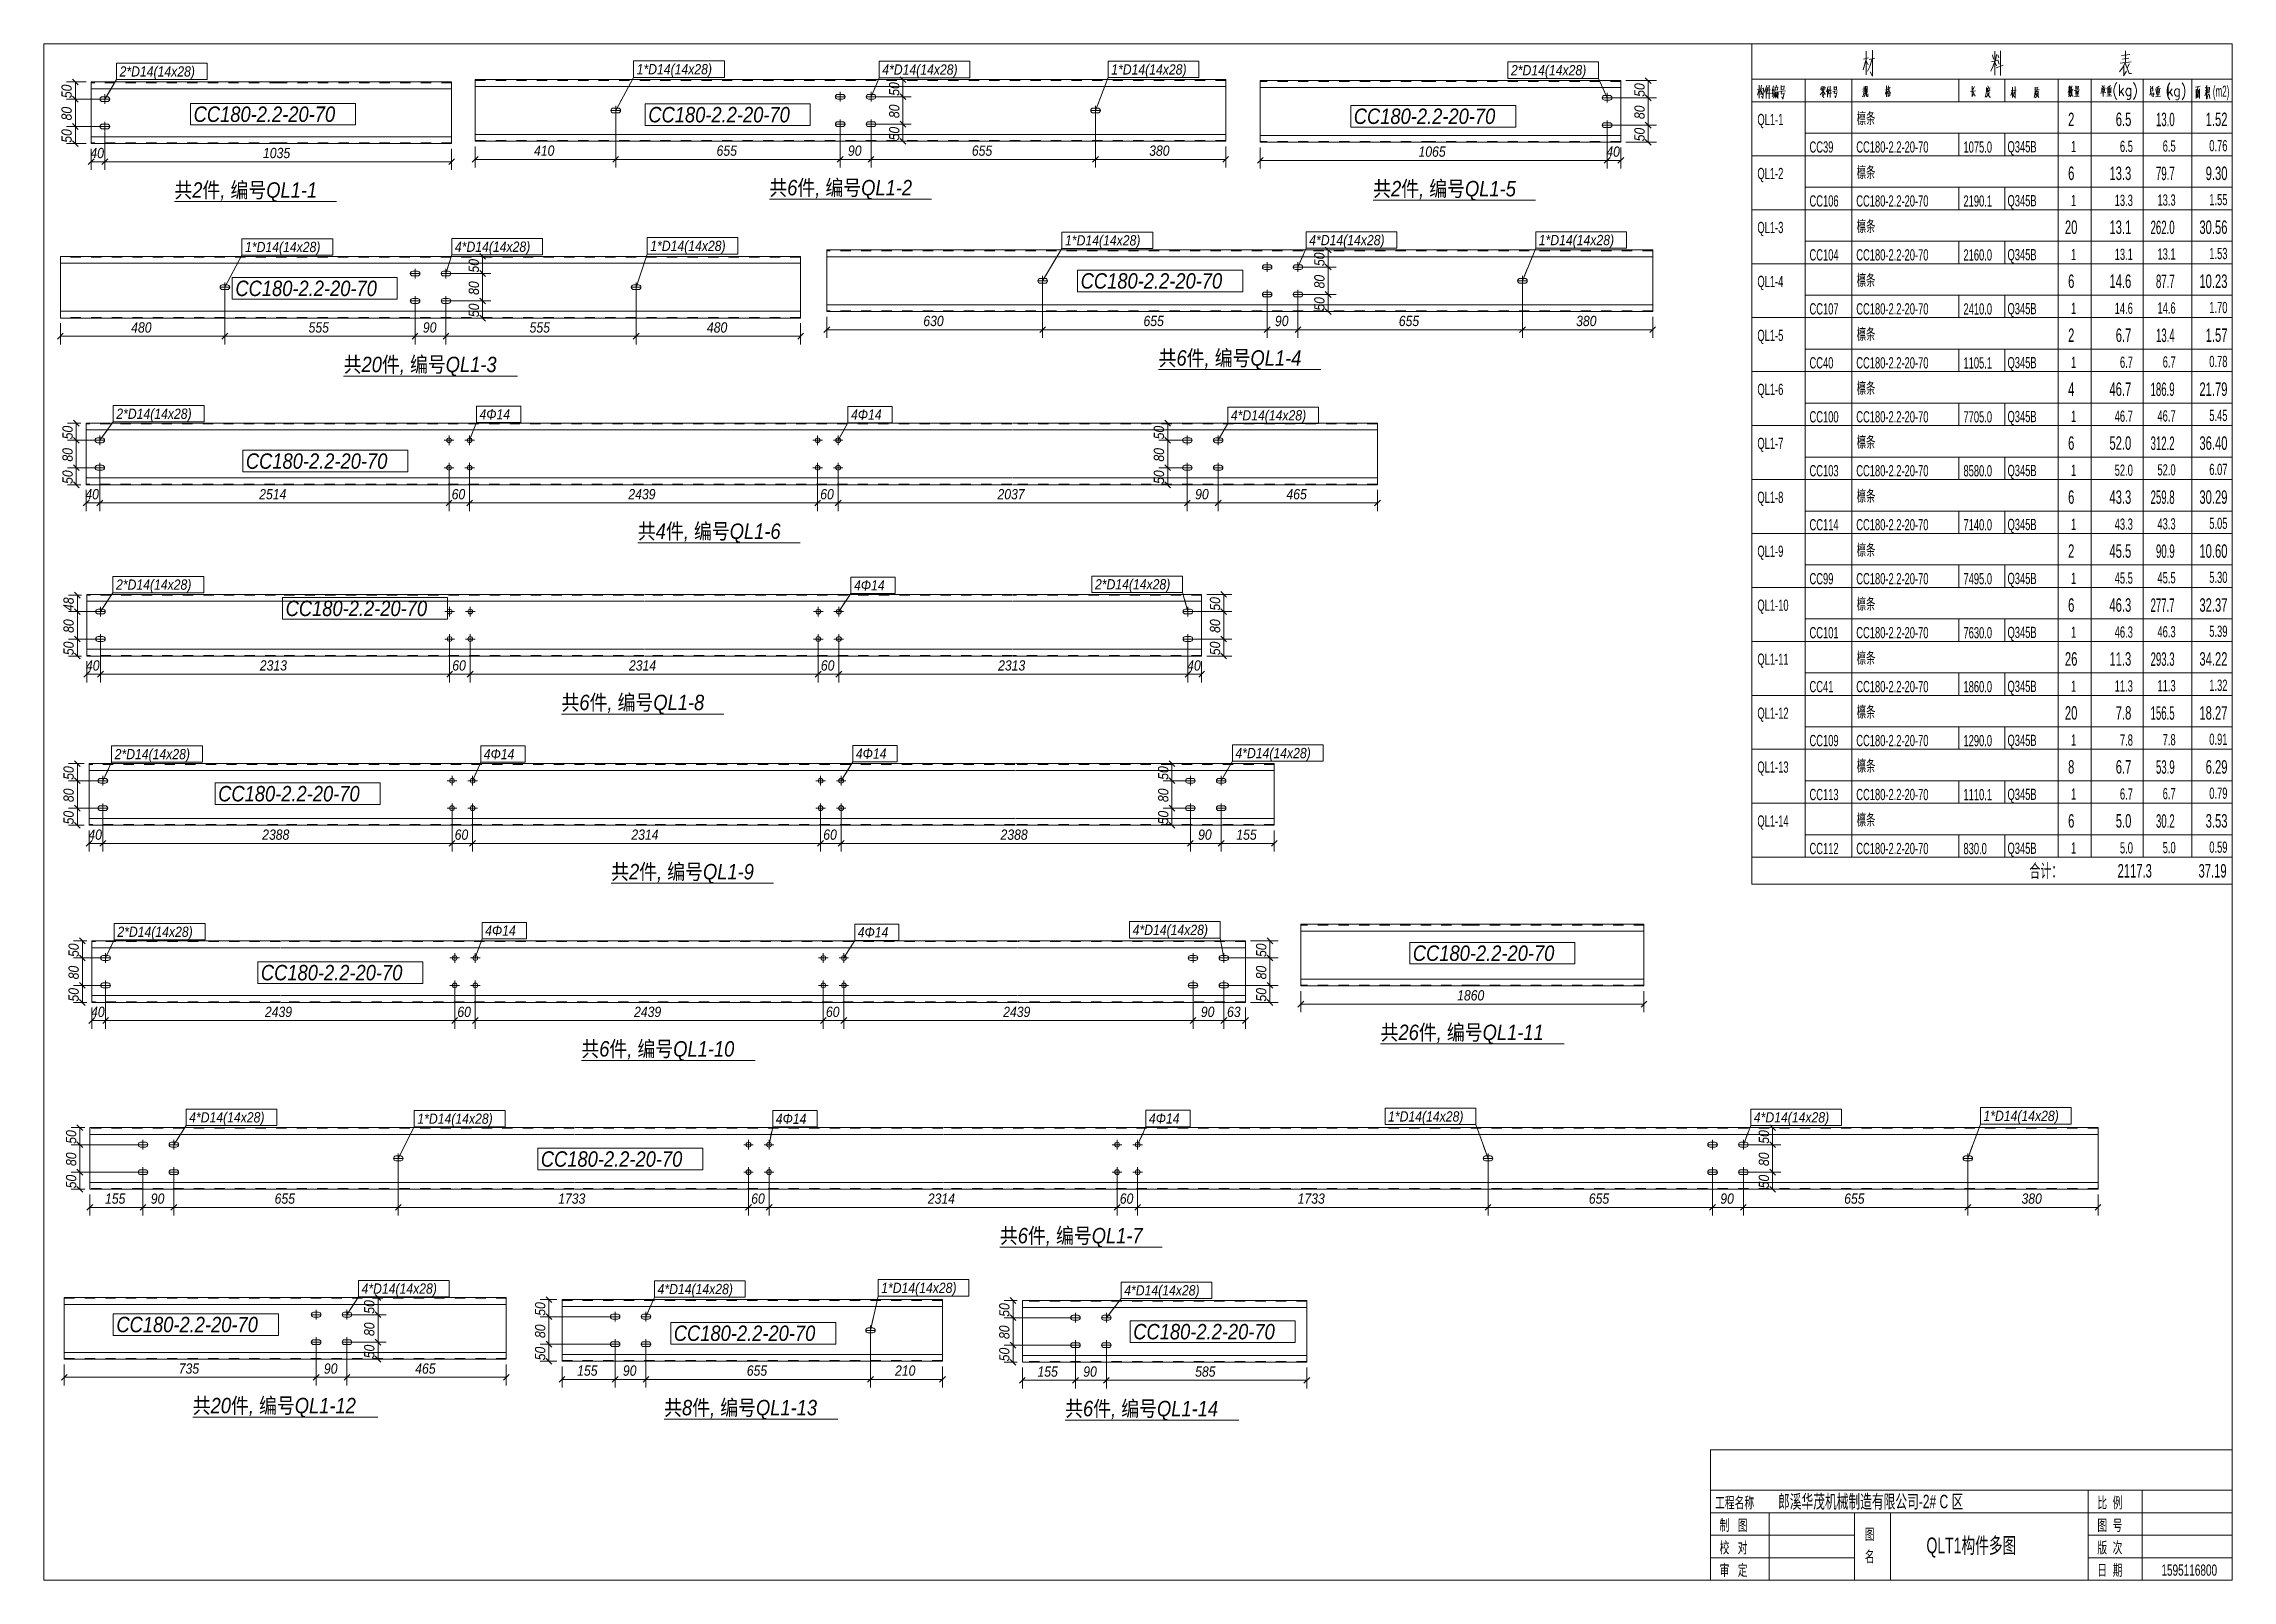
# Model space of a CAD drawing. Header units: millimetres. Extents: x 181 to 4047, y 165 to 2266.
# Drawn here: x 1119.3 to 1545.1, y 641.4 to 940.3 of the extents above; entities that cross this region are included whole.
import ezdxf

# ---------------------------------------------------------------- set-up
doc = ezdxf.new("R2010")
doc.units = ezdxf.units.MM
doc.linetypes.add('XKITLINE00', pattern=[0])
doc.linetypes.add('XKITLINE02', pattern=[4, 2, -2])
for name, color, linetype, lineweight in [('Bolt', 7, 'Continuous', 0), ('BoltMark', 3, 'Continuous', 0), ('DrawingSheet', 5, 'Continuous', 0), ('OtherObjectType', 1, 'Continuous', 0), ('Part', 2, 'Continuous', 0), ('PartMark', 3, 'Continuous', 0), ('Z-DIMENSIONS', 1, 'Continuous', 0)]:
    doc.layers.add(name, color=color, linetype=linetype, lineweight=lineweight)
doc.styles.add('Arial Italic', font='ariali.ttf')
doc.styles.add('宋体', font='arial.ttf')

msp = doc.modelspace()

# ---------------------------------------------------------------- texts
at = {"layer": 'BoltMark', "color": 7, "style": 'Arial Italic', "width": 0.85}
for s, p in [('2*D14(14x28)', (1134.1, 933.9)), ('1*D14(14x28)', (1234.69, 934.34)), ('4*D14(14x28)', (1282.47, 934.27)), ('1*D14(14x28)', (1327.01, 934.29)), ('2*D14(14x28)', (1404.77, 934.14)), ('1*D14(14x28)', (1318.03, 901.04)), ('4*D14(14x28)', (1365.53, 901.09)), ('1*D14(14x28)', (1410.18, 901.1)), ('1*D14(14x28)', (1158.51, 899.75)), ('4*D14(14x28)', (1199.34, 899.8)), ('1*D14(14x28)', (1237.34, 899.97)), ('2*D14(14x28)', (1133.46, 867.31)), ('4Φ14 ', (1204.11, 867.2)), ('4Φ14 ', (1276.39, 867.14)), ('4*D14(14x28)', (1350.28, 867)), ('2*D14(14x28)', (1133.41, 834.07)), ('4Φ14 ', (1276.98, 833.93)), ('2*D14(14x28)', (1323.85, 834.13)), ('2*D14(14x28)', (1133.14, 801.1)), ('4Φ14 ', (1204.95, 801.1)), ('4Φ14 ', (1277.33, 801.19)), ('4*D14(14x28)', (1351.17, 801.3)), ('2*D14(14x28)', (1133.67, 766.54)), ('4Φ14 ', (1205.22, 766.77)), ('4Φ14 ', (1277.7, 766.44)), ('4*D14(14x28)', (1331.18, 766.91)), ('4*D14(14x28)', (1147.63, 730.44)), ('1*D14(14x28)', (1192.03, 730.18)), ('1*D14(14x28)', (1380.87, 730.62)), ('4*D14(14x28)', (1452.02, 730.44)), ('1*D14(14x28)', (1496.69, 730.73)), ('4Φ14 ', (1261.76, 730.17)), ('4Φ14 ', (1334.35, 730.22)), ('4*D14(14x28)', (1181.17, 697.13)), ('4*D14(14x28)', (1238.76, 697.04)), ('1*D14(14x28)', (1282.26, 697.27)), ('4*D14(14x28)', (1329.54, 696.79))]:
    msp.add_text(s, height=2, dxfattribs=at).set_placement(p)
at = {"layer": 'OtherObjectType', "color": 4, "style": '宋体'}
for s, height, width, p in [('(m2)', 2.187, 0.51, (1541.32, 929.96)), ('2', 2.62, 0.595, (1513.16, 924.27)), ('6.5', 2.624, 0.595, (1522.43, 924.27)), ('1.52', 2.624, 0.595, (1539.92, 924.27)), ('6', 2.62, 0.595, (1513.16, 913.77)), ('13.3', 2.624, 0.595, (1521.2, 913.77)), ('9.30', 2.624, 0.595, (1539.92, 913.77)), ('20', 2.624, 0.595, (1512.54, 903.28)), ('13.1', 2.624, 0.595, (1521.2, 903.28)), ('30.56', 2.624, 0.595, (1538.7, 903.28)), ('6', 2.62, 0.595, (1513.16, 892.78)), ('14.6', 2.624, 0.595, (1521.2, 892.78)), ('10.23', 2.624, 0.595, (1538.7, 892.78)), ('2', 2.62, 0.595, (1513.16, 882.28)), ('6.7', 2.624, 0.595, (1522.43, 882.28)), ('1.57', 2.624, 0.595, (1539.92, 882.28)), ('4', 2.62, 0.595, (1513.16, 871.78)), ('46.7', 2.624, 0.595, (1521.2, 871.78)), ('21.79', 2.624, 0.595, (1538.7, 871.78)), ('6', 2.62, 0.595, (1513.16, 861.29)), ('52.0', 2.624, 0.595, (1521.2, 861.29)), ('36.40', 2.624, 0.595, (1538.7, 861.29)), ('6', 2.62, 0.595, (1513.16, 850.79)), ('43.3', 2.624, 0.595, (1521.2, 850.79)), ('30.29', 2.624, 0.595, (1538.7, 850.79)), ('2', 2.62, 0.595, (1513.16, 840.29)), ('45.5', 2.624, 0.595, (1521.2, 840.29)), ('10.60', 2.624, 0.595, (1538.7, 840.29)), ('6', 2.62, 0.595, (1513.16, 829.79)), ('46.3', 2.624, 0.595, (1521.2, 829.79)), ('32.37', 2.624, 0.595, (1538.7, 829.79)), ('26', 2.624, 0.595, (1512.54, 819.3)), ('11.3', 2.624, 0.595, (1521.2, 819.3)), ('34.22', 2.624, 0.595, (1538.7, 819.3)), ('20', 2.624, 0.595, (1512.54, 808.8)), ('7.8', 2.624, 0.595, (1522.43, 808.8)), ('18.27', 2.624, 0.595, (1538.7, 808.8)), ('8', 2.62, 0.595, (1513.16, 798.3)), ('6.7', 2.624, 0.595, (1522.43, 798.3)), ('6.29', 2.624, 0.595, (1539.92, 798.3)), ('6', 2.62, 0.595, (1513.16, 787.8)), ('5.0', 2.624, 0.595, (1522.43, 787.8)), ('3.53', 2.624, 0.595, (1539.92, 787.8)), ('工程名称', 2.187, 0.6375, (1444.48, 655.39)), ('比  例', 2.187, 0.6375, (1518.84, 655.39)), ('制   图', 2.187, 0.6375, (1445.36, 651.01)), ('图', 2.19, 0.6375, (1473.61, 649.26)), ('图  号', 2.187, 0.6375, (1518.84, 651.01)), ('校   对', 2.187, 0.6375, (1445.36, 646.64)), ('名', 2.19, 0.6375, (1473.61, 644.89)), ('版  次', 2.187, 0.6375, (1518.84, 646.64)), ('审   定', 2.187, 0.6375, (1445.36, 642.27)), ('日  期', 2.187, 0.6375, (1518.84, 642.27))]:
    msp.add_text(s, height=height, dxfattribs=dict(at, width=width)).set_placement(p)
at = {"layer": 'OtherObjectType', "color": 7, "style": '宋体'}
for s, height, width, p in [('QL1-1', 2.187, 0.595, (1452.71, 924.45)), ('檩条', 2.187, 0.595, (1472.04, 924.71)), ('CC39', 2.187, 0.595, (1462.85, 919.11)), ('CC180-2.2-20-70', 2.187, 0.595, (1471.95, 919.11)), ('1075.0', 2.187, 0.595, (1492.8, 919.1)), ('Q345B', 2.187, 0.595, (1501.37, 919.15)), ('1', 2.19, 0.595, (1513.72, 919.2)), ('6.5', 2.187, 0.595, (1523.24, 919.23)), ('6.5', 2.187, 0.595, (1531.56, 919.29)), ('0.76', 2.187, 0.595, (1540.62, 919.37)), ('QL1-2', 2.187, 0.595, (1452.71, 913.95)), ('檩条', 2.187, 0.595, (1472.04, 914.21)), ('CC106', 2.187, 0.595, (1462.85, 908.61)), ('CC180-2.2-20-70', 2.187, 0.595, (1471.95, 908.61)), ('2190.1', 2.187, 0.595, (1492.8, 908.6)), ('Q345B', 2.187, 0.595, (1501.37, 908.66)), ('1', 2.19, 0.595, (1513.72, 908.7)), ('13.3', 2.187, 0.595, (1522.22, 908.73)), ('13.3', 2.187, 0.595, (1530.54, 908.79)), ('1.55', 2.187, 0.595, (1540.62, 908.88)), ('QL1-3', 2.187, 0.595, (1452.71, 903.45)), ('檩条', 2.187, 0.595, (1472.04, 903.71)), ('CC104', 2.187, 0.595, (1462.85, 898.12)), ('CC180-2.2-20-70', 2.187, 0.595, (1471.95, 898.12)), ('2160.0', 2.187, 0.595, (1492.8, 898.11)), ('Q345B', 2.187, 0.595, (1501.37, 898.16)), ('1', 2.19, 0.595, (1513.72, 898.2)), ('13.1', 2.187, 0.595, (1522.22, 898.23)), ('13.1', 2.187, 0.595, (1530.54, 898.29)), ('1.53', 2.187, 0.595, (1540.62, 898.38)), ('QL1-4', 2.187, 0.595, (1452.71, 892.95)), ('檩条', 2.187, 0.595, (1472.04, 893.22)), ('CC107', 2.187, 0.595, (1462.85, 887.62)), ('CC180-2.2-20-70', 2.187, 0.595, (1471.95, 887.62)), ('2410.0', 2.187, 0.595, (1492.8, 887.61)), ('Q345B', 2.187, 0.595, (1501.37, 887.66)), ('1', 2.19, 0.595, (1513.72, 887.71)), ('14.6', 2.187, 0.595, (1522.22, 887.73)), ('14.6', 2.187, 0.595, (1530.54, 887.79)), ('1.70', 2.187, 0.595, (1540.62, 887.88)), ('QL1-5', 2.187, 0.595, (1452.71, 882.46)), ('檩条', 2.187, 0.595, (1472.04, 882.72)), ('CC40', 2.187, 0.595, (1462.85, 877.12)), ('CC180-2.2-20-70', 2.187, 0.595, (1471.95, 877.12)), ('1105.1', 2.187, 0.595, (1492.8, 877.11)), ('Q345B', 2.187, 0.595, (1501.37, 877.16)), ('1', 2.19, 0.595, (1513.72, 877.21)), ('6.7', 2.187, 0.595, (1523.24, 877.24)), ('6.7', 2.187, 0.595, (1531.56, 877.3)), ('0.78', 2.187, 0.595, (1540.62, 877.38)), ('QL1-6', 2.187, 0.595, (1452.71, 871.96)), ('檩条', 2.187, 0.595, (1472.04, 872.22)), ('CC100', 2.187, 0.595, (1462.85, 866.62)), ('CC180-2.2-20-70', 2.187, 0.595, (1471.95, 866.62)), ('7705.0', 2.187, 0.595, (1492.8, 866.61)), ('Q345B', 2.187, 0.595, (1501.37, 866.67)), ('1', 2.19, 0.595, (1513.72, 866.71)), ('46.7', 2.187, 0.595, (1522.22, 866.74)), ('46.7', 2.187, 0.595, (1530.54, 866.8)), ('5.45', 2.187, 0.595, (1540.62, 866.89)), ('檩条', 2.187, 0.595, (1472.04, 861.72)), ('QL1-7', 2.187, 0.595, (1452.71, 861.46)), ('CC103', 2.187, 0.595, (1462.85, 856.13)), ('CC180-2.2-20-70', 2.187, 0.595, (1471.95, 856.13)), ('8580.0', 2.187, 0.595, (1492.8, 856.12)), ('Q345B', 2.187, 0.595, (1501.37, 856.17)), ('1', 2.19, 0.595, (1513.72, 856.21)), ('52.0', 2.187, 0.595, (1522.22, 856.24)), ('52.0', 2.187, 0.595, (1530.54, 856.3)), ('6.07', 2.187, 0.595, (1540.62, 856.39)), ('QL1-8', 2.187, 0.595, (1452.71, 850.96)), ('檩条', 2.187, 0.595, (1472.04, 851.23)), ('CC114', 2.187, 0.595, (1462.85, 845.63)), ('CC180-2.2-20-70', 2.187, 0.595, (1471.95, 845.63)), ('7140.0', 2.187, 0.595, (1492.8, 845.62)), ('Q345B', 2.187, 0.595, (1501.37, 845.67)), ('1', 2.19, 0.595, (1513.72, 845.72)), ('43.3', 2.187, 0.595, (1522.22, 845.74)), ('43.3', 2.187, 0.595, (1530.54, 845.8)), ('5.05', 2.187, 0.595, (1540.62, 845.89)), ('檩条', 2.187, 0.595, (1472.04, 840.73)), ('QL1-9', 2.187, 0.595, (1452.71, 840.47)), ('CC99', 2.187, 0.595, (1462.85, 835.13)), ('CC180-2.2-20-70', 2.187, 0.595, (1471.95, 835.13)), ('7495.0', 2.187, 0.595, (1492.8, 835.12)), ('Q345B', 2.187, 0.595, (1501.37, 835.17)), ('1', 2.19, 0.595, (1513.72, 835.22)), ('45.5', 2.187, 0.595, (1522.22, 835.25)), ('45.5', 2.187, 0.595, (1530.54, 835.31)), ('5.30', 2.187, 0.595, (1540.62, 835.39)), ('QL1-10', 2.187, 0.595, (1452.71, 829.97)), ('檩条', 2.187, 0.595, (1472.04, 830.23)), ('CC101', 2.187, 0.595, (1462.85, 824.63)), ('CC180-2.2-20-70', 2.187, 0.595, (1471.95, 824.63)), ('7630.0', 2.187, 0.595, (1492.8, 824.62)), ('Q345B', 2.187, 0.595, (1501.37, 824.68)), ('1', 2.19, 0.595, (1513.72, 824.72)), ('46.3', 2.187, 0.595, (1522.22, 824.75)), ('46.3', 2.187, 0.595, (1530.54, 824.81)), ('5.39', 2.187, 0.595, (1540.62, 824.9)), ('QL1-11', 2.187, 0.595, (1452.71, 819.47)), ('檩条', 2.187, 0.595, (1472.04, 819.73)), ('CC41', 2.187, 0.595, (1462.85, 814.14)), ('CC180-2.2-20-70', 2.187, 0.595, (1471.95, 814.14)), ('1860.0', 2.187, 0.595, (1492.8, 814.13)), ('Q345B', 2.187, 0.595, (1501.37, 814.18)), ('1', 2.19, 0.595, (1513.72, 814.22)), ('11.3', 2.187, 0.595, (1522.22, 814.25)), ('11.3', 2.187, 0.595, (1530.54, 814.31)), ('1.32', 2.187, 0.595, (1540.62, 814.4)), ('QL1-12', 2.187, 0.595, (1452.71, 808.97)), ('檩条', 2.187, 0.595, (1472.04, 809.24)), ('CC109', 2.187, 0.595, (1462.85, 803.64)), ('CC180-2.2-20-70', 2.187, 0.595, (1471.95, 803.64)), ('1290.0', 2.187, 0.595, (1492.8, 803.63)), ('Q345B', 2.187, 0.595, (1501.37, 803.68)), ('1', 2.19, 0.595, (1513.72, 803.73)), ('7.8', 2.187, 0.595, (1523.24, 803.75)), ('7.8', 2.187, 0.595, (1531.56, 803.81)), ('0.91', 2.187, 0.595, (1540.62, 803.9)), ('QL1-13', 2.187, 0.595, (1452.71, 798.48)), ('檩条', 2.187, 0.595, (1472.04, 798.74)), ('CC113', 2.187, 0.595, (1462.85, 793.14)), ('CC180-2.2-20-70', 2.187, 0.595, (1471.95, 793.14)), ('1110.1', 2.187, 0.595, (1492.8, 793.13)), ('Q345B', 2.187, 0.595, (1501.37, 793.18)), ('1', 2.19, 0.595, (1513.72, 793.23)), ('6.7', 2.187, 0.595, (1523.24, 793.25)), ('6.7', 2.187, 0.595, (1531.56, 793.32)), ('0.79', 2.187, 0.595, (1540.62, 793.4)), ('QL1-14', 2.187, 0.595, (1452.71, 787.98)), ('檩条', 2.187, 0.595, (1472.04, 788.24)), ('CC112', 2.187, 0.595, (1462.85, 782.64)), ('CC180-2.2-20-70', 2.187, 0.595, (1471.95, 782.64)), ('830.0', 2.187, 0.595, (1492.8, 782.63)), ('Q345B', 2.187, 0.595, (1501.37, 782.69)), ('1', 2.19, 0.595, (1513.72, 782.73)), ('5.0', 2.187, 0.595, (1523.24, 782.76)), ('5.0', 2.187, 0.595, (1531.56, 782.82)), ('0.59', 2.187, 0.595, (1540.62, 782.9)), ('合计：', 2.624, 0.595, (1505.63, 778.09)), ('郎溪华茂机械制造有限公司-2# C 区', 2.6244, 0.6375, (1456.73, 655.39)), ('QLT1构件多图', 3.062, 0.6375, (1485.6, 646.64)), ('1595116800', 2.187, 0.6375, (1531.31, 642.27))]:
    msp.add_text(s, height=height, dxfattribs=dict(at, width=width)).set_placement(p)
at = {"layer": 'OtherObjectType', "color": 6}
for s, height, style, width, p in [('13.0', 2.624, '宋体', 0.51, (1530.25, 924.25)), ('79.7', 2.624, '宋体', 0.51, (1530.25, 913.75)), ('共2件, 编号QL1-1', 3, 'Arial Italic', 0.85, (1144.76, 910.33)), ('共6件, 编号QL1-2', 3, 'Arial Italic', 0.85, (1260.5, 910.79)), ('共2件, 编号QL1-5', 3, 'Arial Italic', 0.85, (1377.96, 910.6)), ('262.0', 2.624, '宋体', 0.51, (1529.2, 903.25)), ('87.7', 2.624, '宋体', 0.51, (1530.25, 892.76)), ('13.4', 2.624, '宋体', 0.51, (1530.25, 882.26)), ('共20件, 编号QL1-3', 3, 'Arial Italic', 0.85, (1177.69, 876.4)), ('共6件, 编号QL1-4', 3, 'Arial Italic', 0.85, (1336.23, 877.66)), ('186.9', 2.624, '宋体', 0.51, (1529.2, 871.76)), ('312.2', 2.624, '宋体', 0.51, (1529.2, 861.26)), ('259.8', 2.624, '宋体', 0.51, (1529.2, 850.77)), ('共4件, 编号QL1-6', 3, 'Arial Italic', 0.85, (1234.92, 843.96)), ('90.9', 2.624, '宋体', 0.51, (1530.25, 840.27)), ('277.7', 2.624, '宋体', 0.51, (1529.2, 829.77)), ('293.3', 2.624, '宋体', 0.51, (1529.2, 819.27)), ('共6件, 编号QL1-8', 3, 'Arial Italic', 0.85, (1220.06, 810.65)), ('156.5', 2.624, '宋体', 0.51, (1529.2, 808.78)), ('53.9', 2.624, '宋体', 0.51, (1530.25, 798.28)), ('30.2', 2.624, '宋体', 0.51, (1530.25, 787.78)), ('共2件, 编号QL1-9', 3, 'Arial Italic', 0.85, (1229.72, 777.73)), ('2117.3', 2.624, '宋体', 0.595, (1522.78, 778.09)), ('37.19', 2.624, '宋体', 0.595, (1538.53, 778.09)), ('共26件, 编号QL1-11', 3, 'Arial Italic', 0.85, (1379.41, 746.47)), ('共6件, 编号QL1-10', 3, 'Arial Italic', 0.85, (1223.93, 743.26)), ('共6件, 编号QL1-7', 3, 'Arial Italic', 0.85, (1305.35, 706.93)), ('共20件, 编号QL1-12', 3, 'Arial Italic', 0.85, (1148.33, 673.87)), ('共8件, 编号QL1-13', 3, 'Arial Italic', 0.85, (1240.03, 673.47)), ('共6件, 编号QL1-14', 3, 'Arial Italic', 0.85, (1318.04, 673.28))]:
    msp.add_text(s, height=height, dxfattribs=dict(at, style=style, width=width)).set_placement(p)
at = {"layer": 'PartMark', "color": 7, "style": 'Arial Italic', "width": 0.85}
for p in [(1148.51, 925.08), (1236.96, 924.99), (1374.2, 924.68), (1156.63, 891.2), (1321.07, 892.65), (1158.67, 857.6), (1166.4, 828.95), (1153.28, 792.9), (1385.69, 761.87), (1161.59, 758.09), (1216.05, 721.83), (1133.48, 689.63), (1241.92, 687.94), (1331.3, 688.25)]:
    msp.add_text('CC180-2.2-20-70', height=3, dxfattribs=at).set_placement(p)
at = {"layer": 'Z-DIMENSIONS', "color": 3, "style": 'Arial Italic', "width": 0.85}
for s, p in [('50', (1285.8, 930.16)), ('50', (1430.78, 929.96)), ('50', (1124.79, 929.7)), ('80', (1285.8, 925.82)), ('80', (1430.78, 925.63)), ('80', (1124.79, 925.37)), ('50', (1285.8, 921.49)), ('50', (1430.78, 921.3)), ('50', (1124.79, 921.03)), ('50', (1204.01, 895.77)), ('50', (1368.5, 897.03)), ('80', (1204.01, 891.43)), ('80', (1368.5, 892.69)), ('50', (1368.5, 888.36)), ('50', (1204.01, 887.1)), ('50', (1124.98, 863.33)), ('50', (1337.29, 863.33)), ('80', (1124.98, 859)), ('80', (1337.29, 859)), ('50', (1124.98, 854.66)), ('50', (1337.29, 854.66)), ('48', (1125.18, 829.94)), ('50', (1348.2, 830.01)), ('80', (1125.18, 825.68)), ('80', (1348.2, 825.68)), ('50', (1125.18, 821.34)), ('50', (1348.2, 821.34)), ('50', (1125.18, 797.1)), ('50', (1338.13, 797.1)), ('80', (1125.18, 792.76)), ('80', (1338.13, 792.76)), ('50', (1125.18, 788.43)), ('50', (1338.13, 788.43)), ('50', (1126.16, 762.63)), ('50', (1357.19, 762.63)), ('80', (1126.16, 758.29)), ('80', (1357.19, 758.29)), ('50', (1126.16, 753.96)), ('50', (1357.19, 753.96)), ('50', (1125.67, 726.3)), ('50', (1454.97, 726.3)), ('80', (1125.67, 721.97)), ('80', (1454.97, 721.97)), ('50', (1125.67, 717.63)), ('50', (1454.97, 717.63)), ('50', (1183.67, 693.23)), ('50', (1216.92, 692.84)), ('50', (1307.21, 692.64)), ('80', (1183.67, 688.9)), ('80', (1216.92, 688.51)), ('80', (1307.21, 688.31)), ('50', (1183.67, 684.57)), ('50', (1216.92, 684.17)), ('50', (1307.21, 683.98))]:
    msp.add_text(s, height=2, rotation=90.0002, dxfattribs=at).set_placement(p)
for s, p in [('40', (1128.42, 918.03)), ('1035', (1162, 918.03)), ('410', (1214.72, 918.49)), ('655', (1250.23, 918.49)), ('90', (1275.8, 918.49)), ('655', (1299.89, 918.49)), ('380', (1334.39, 918.49)), ('1065', (1386.78, 918.3)), ('40', (1423.32, 918.3)), ('480', (1136.36, 884.1)), ('555', (1170.86, 884.1)), ('90', (1193.1, 884.1)), ('555', (1213.86, 884.1)), ('480', (1248.36, 884.1)), ('630', (1290.45, 885.36)), ('655', (1333.28, 885.36)), ('90', (1358.86, 885.36)), ('655', (1382.95, 885.36)), ('380', (1417.45, 885.36)), ('40', (1127.44, 851.66)), ('2514', (1161.26, 851.66)), ('60', (1198.7, 851.66)), ('2439', (1233.07, 851.66)), ('60', (1270.4, 851.66)), ('2037', (1304.88, 851.66)), ('90', (1343.33, 851.66)), ('465', (1361.09, 851.66)), ('40', (1127.56, 818.35)), ('2313', (1161.38, 818.35)), ('60', (1198.82, 818.35)), ('2314', (1233.19, 818.35)), ('60', (1270.52, 818.35)), ('2313', (1305, 818.35)), ('40', (1341.78, 818.35)), ('40', (1128.03, 785.43)), ('2388', (1161.84, 785.43)), ('60', (1199.29, 785.43)), ('2314', (1233.65, 785.43)), ('60', (1270.99, 785.43)), ('2388', (1305.47, 785.43)), ('90', (1343.91, 785.43)), ('155', (1351.34, 785.43)), ('1860', (1394.3, 754.17)), ('40', (1128.55, 750.96)), ('2439', (1162.37, 750.96)), ('60', (1199.81, 750.96)), ('2439', (1234.18, 750.96)), ('60', (1271.51, 750.96)), ('2439', (1305.99, 750.96)), ('90', (1344.44, 750.96)), ('63', (1349.54, 750.96)), ('155', (1131.26, 714.63)), ('90', (1140.17, 714.63)), ('655', (1164.26, 714.63)), ('1733', (1219.42, 714.63)), ('60', (1256.97, 714.63)), ('2314', (1291.33, 714.63)), ('60', (1328.67, 714.63)), ('1733', (1363.27, 714.63)), ('655', (1419.92, 714.63)), ('90', (1445.5, 714.63)), ('655', (1469.59, 714.63)), ('380', (1504.09, 714.63)), ('735', (1145.61, 681.57)), ('90', (1173.85, 681.57)), ('465', (1191.61, 681.57)), ('155', (1223.11, 681.17)), ('90', (1232.02, 681.17)), ('655', (1256.11, 681.17)), ('210', (1284.95, 681.17)), ('155', (1312.66, 680.98)), ('90', (1321.57, 680.98)), ('585', (1343.33, 680.98))]:
    msp.add_text(s, height=2, dxfattribs=at).set_placement(p)

# ---------------------------------------------------------------- linework, layer by layer
at = {"layer": 'Bolt', "color": 3, "linetype": 'XKITLINE00', "lineweight": 0}
for p, q in [((1130.34, 929.69), (1130.3, 929.52)), ((1130.3, 929.52), (1130.3, 929.52)), ((1130.3, 929.52), (1130.34, 929.34)), ((1130.3, 929.52), (1132.17, 929.52)), ((1130.44, 929.85), (1130.34, 929.69)), ((1130.34, 929.34), (1130.44, 929.19)), ((1130.59, 929.95), (1130.44, 929.85)), ((1130.44, 929.19), (1130.59, 929.08)), ((1130.77, 929.98), (1130.59, 929.95)), ((1130.59, 929.08), (1130.77, 929.05)), ((1131.7, 929.98), (1130.77, 929.98)), ((1130.77, 929.05), (1131.7, 929.05)), ((1131.24, 928.58), (1131.24, 930.45)), ((1131.88, 929.95), (1131.7, 929.98)), ((1131.7, 929.05), (1131.88, 929.08)), ((1132.03, 929.85), (1131.88, 929.95)), ((1131.88, 929.08), (1132.03, 929.19)), ((1132.13, 929.69), (1132.03, 929.85)), ((1132.03, 929.19), (1132.13, 929.34)), ((1132.17, 929.52), (1132.13, 929.69)), ((1132.13, 929.34), (1132.17, 929.52)), ((1132.17, 929.52), (1132.17, 929.52)), ((1230.62, 928.24), (1230.62, 926.37)), ((1273.39, 930.15), (1273.35, 929.97)), ((1273.35, 929.97), (1273.35, 929.97)), ((1273.35, 929.97), (1273.39, 929.79)), ((1275.22, 929.97), (1273.35, 929.97)), ((1273.49, 930.3), (1273.39, 930.15)), ((1273.39, 929.79), (1273.49, 929.64)), ((1273.64, 930.4), (1273.49, 930.3)), ((1273.49, 929.64), (1273.64, 929.54)), ((1273.82, 930.44), (1273.64, 930.4)), ((1273.64, 929.54), (1273.82, 929.51)), ((1274.75, 930.44), (1273.82, 930.44)), ((1273.82, 929.51), (1274.75, 929.51)), ((1274.29, 930.91), (1274.29, 929.04)), ((1274.93, 930.4), (1274.75, 930.44)), ((1274.75, 929.51), (1274.93, 929.54)), ((1275.08, 930.3), (1274.93, 930.4)), ((1274.93, 929.54), (1275.08, 929.64)), ((1275.18, 930.15), (1275.08, 930.3)), ((1275.08, 929.64), (1275.18, 929.79)), ((1275.22, 929.97), (1275.18, 930.15)), ((1275.18, 929.79), (1275.22, 929.97)), ((1275.22, 929.97), (1275.22, 929.97)), ((1279.39, 930.15), (1279.35, 929.97)), ((1279.35, 929.97), (1279.35, 929.97)), ((1279.35, 929.97), (1279.39, 929.79)), ((1281.22, 929.97), (1279.35, 929.97)), ((1279.49, 930.3), (1279.39, 930.15)), ((1279.39, 929.79), (1279.49, 929.64)), ((1279.64, 930.4), (1279.49, 930.3)), ((1279.49, 929.64), (1279.64, 929.54)), ((1279.82, 930.44), (1279.64, 930.4)), ((1279.64, 929.54), (1279.82, 929.51)), ((1280.75, 930.44), (1279.82, 930.44)), ((1279.82, 929.51), (1280.75, 929.51)), ((1280.29, 930.91), (1280.29, 929.04)), ((1280.93, 930.4), (1280.75, 930.44)), ((1280.75, 929.51), (1280.93, 929.54)), ((1281.08, 930.3), (1280.93, 930.4)), ((1280.93, 929.54), (1281.08, 929.64)), ((1281.18, 930.15), (1281.08, 930.3)), ((1281.08, 929.64), (1281.18, 929.79)), ((1281.22, 929.97), (1281.18, 930.15)), ((1281.18, 929.79), (1281.22, 929.97)), ((1281.22, 929.97), (1281.22, 929.97)), ((1323.95, 928.24), (1323.95, 926.37)), ((1422.57, 929.96), (1422.54, 929.78)), ((1422.54, 929.78), (1422.54, 929.78)), ((1422.54, 929.78), (1422.57, 929.6)), ((1424.4, 929.78), (1422.54, 929.78)), ((1422.67, 930.11), (1422.57, 929.96)), ((1422.57, 929.6), (1422.67, 929.45)), ((1422.83, 930.21), (1422.67, 930.11)), ((1422.67, 929.45), (1422.83, 929.35)), ((1423, 930.25), (1422.83, 930.21)), ((1422.83, 929.35), (1423, 929.31)), ((1423.94, 930.25), (1423, 930.25)), ((1423, 929.31), (1423.94, 929.31)), ((1423.47, 930.71), (1423.47, 928.85)), ((1424.12, 930.21), (1423.94, 930.25)), ((1423.94, 929.31), (1424.12, 929.35)), ((1424.27, 930.11), (1424.12, 930.21)), ((1424.12, 929.35), (1424.27, 929.45)), ((1424.37, 929.96), (1424.27, 930.11)), ((1424.27, 929.45), (1424.37, 929.6)), ((1424.4, 929.78), (1424.37, 929.96)), ((1424.37, 929.6), (1424.4, 929.78)), ((1424.4, 929.78), (1424.4, 929.78)), ((1130.34, 924.36), (1130.3, 924.18)), ((1130.3, 924.18), (1130.3, 924.18)), ((1130.3, 924.18), (1130.34, 924)), ((1130.3, 924.18), (1132.17, 924.18)), ((1130.44, 924.51), (1130.34, 924.36)), ((1130.34, 924), (1130.44, 923.85)), ((1130.59, 924.61), (1130.44, 924.51)), ((1130.44, 923.85), (1130.59, 923.75)), ((1130.77, 924.65), (1130.59, 924.61)), ((1131.7, 924.65), (1130.77, 924.65)), ((1131.24, 923.25), (1131.24, 925.12)), ((1131.88, 924.61), (1131.7, 924.65)), ((1132.03, 924.51), (1131.88, 924.61)), ((1131.88, 923.75), (1132.03, 923.85)), ((1132.13, 924.36), (1132.03, 924.51)), ((1132.03, 923.85), (1132.13, 924)), ((1132.17, 924.18), (1132.13, 924.36)), ((1132.13, 924), (1132.17, 924.18)), ((1132.17, 924.18), (1132.17, 924.18)), ((1229.72, 927.48), (1229.69, 927.31)), ((1229.69, 927.31), (1229.69, 927.31)), ((1229.69, 927.31), (1229.72, 927.13)), ((1231.55, 927.31), (1229.69, 927.31)), ((1229.82, 927.64), (1229.72, 927.48)), ((1229.72, 927.13), (1229.82, 926.98)), ((1229.97, 927.74), (1229.82, 927.64)), ((1229.82, 926.98), (1229.97, 926.87)), ((1230.15, 927.77), (1229.97, 927.74)), ((1229.97, 926.87), (1230.15, 926.84)), ((1231.09, 927.77), (1230.15, 927.77)), ((1230.15, 926.84), (1231.09, 926.84)), ((1231.26, 927.74), (1231.09, 927.77)), ((1231.09, 926.84), (1231.26, 926.87)), ((1231.42, 927.64), (1231.26, 927.74)), ((1231.26, 926.87), (1231.42, 926.98)), ((1231.52, 927.48), (1231.42, 927.64)), ((1231.42, 926.98), (1231.52, 927.13)), ((1231.55, 927.31), (1231.52, 927.48)), ((1231.52, 927.13), (1231.55, 927.31)), ((1231.55, 927.31), (1231.55, 927.31)), ((1273.39, 924.82), (1273.35, 924.64)), ((1273.35, 924.64), (1273.35, 924.64)), ((1273.35, 924.64), (1273.39, 924.46)), ((1275.22, 924.64), (1273.35, 924.64)), ((1273.49, 924.97), (1273.39, 924.82)), ((1273.39, 924.46), (1273.49, 924.31)), ((1273.64, 925.07), (1273.49, 924.97)), ((1273.49, 924.31), (1273.64, 924.21)), ((1273.82, 925.11), (1273.64, 925.07)), ((1273.64, 924.21), (1273.82, 924.17)), ((1274.75, 925.11), (1273.82, 925.11)), ((1273.82, 924.17), (1274.75, 924.17)), ((1274.29, 925.57), (1274.29, 923.71)), ((1274.93, 925.07), (1274.75, 925.11)), ((1274.75, 924.17), (1274.93, 924.21)), ((1275.08, 924.97), (1274.93, 925.07)), ((1274.93, 924.21), (1275.08, 924.31)), ((1275.18, 924.82), (1275.08, 924.97)), ((1275.08, 924.31), (1275.18, 924.46)), ((1275.22, 924.64), (1275.18, 924.82)), ((1275.18, 924.46), (1275.22, 924.64)), ((1275.22, 924.64), (1275.22, 924.64)), ((1279.39, 924.82), (1279.35, 924.64)), ((1279.35, 924.64), (1279.35, 924.64)), ((1279.35, 924.64), (1279.39, 924.46)), ((1281.22, 924.64), (1279.35, 924.64)), ((1279.49, 924.97), (1279.39, 924.82)), ((1279.39, 924.46), (1279.49, 924.31)), ((1279.64, 925.07), (1279.49, 924.97)), ((1279.49, 924.31), (1279.64, 924.21)), ((1279.82, 925.11), (1279.64, 925.07)), ((1279.64, 924.21), (1279.82, 924.17)), ((1280.75, 925.11), (1279.82, 925.11)), ((1279.82, 924.17), (1280.75, 924.17)), ((1280.29, 925.57), (1280.29, 923.71)), ((1280.93, 925.07), (1280.75, 925.11)), ((1280.75, 924.17), (1280.93, 924.21)), ((1281.08, 924.97), (1280.93, 925.07)), ((1280.93, 924.21), (1281.08, 924.31)), ((1281.18, 924.82), (1281.08, 924.97)), ((1281.08, 924.31), (1281.18, 924.46)), ((1281.22, 924.64), (1281.18, 924.82)), ((1281.18, 924.46), (1281.22, 924.64)), ((1281.22, 924.64), (1281.22, 924.64)), ((1323.05, 927.48), (1323.02, 927.31)), ((1323.02, 927.31), (1323.02, 927.31)), ((1323.02, 927.31), (1323.05, 927.13)), ((1324.89, 927.31), (1323.02, 927.31)), ((1323.16, 927.64), (1323.05, 927.48)), ((1323.05, 927.13), (1323.16, 926.98)), ((1323.31, 927.74), (1323.16, 927.64)), ((1323.16, 926.98), (1323.31, 926.87)), ((1323.49, 927.77), (1323.31, 927.74)), ((1323.31, 926.87), (1323.49, 926.84)), ((1324.42, 927.77), (1323.49, 927.77)), ((1323.49, 926.84), (1324.42, 926.84)), ((1324.6, 927.74), (1324.42, 927.77)), ((1324.42, 926.84), (1324.6, 926.87)), ((1324.75, 927.64), (1324.6, 927.74)), ((1324.6, 926.87), (1324.75, 926.98)), ((1324.85, 927.48), (1324.75, 927.64)), ((1324.75, 926.98), (1324.85, 927.13)), ((1324.89, 927.31), (1324.85, 927.48)), ((1324.85, 927.13), (1324.89, 927.31)), ((1324.89, 927.31), (1324.89, 927.31)), ((1422.57, 924.62), (1422.54, 924.45)), ((1422.54, 924.45), (1422.54, 924.45)), ((1422.54, 924.45), (1422.57, 924.27)), ((1424.4, 924.45), (1422.54, 924.45)), ((1422.67, 924.78), (1422.57, 924.62)), ((1422.57, 924.27), (1422.67, 924.12)), ((1422.83, 924.88), (1422.67, 924.78)), ((1422.67, 924.12), (1422.83, 924.02)), ((1423, 924.91), (1422.83, 924.88)), ((1422.83, 924.02), (1423, 923.98)), ((1423.94, 924.91), (1423, 924.91)), ((1423, 923.98), (1423.94, 923.98)), ((1423.47, 925.38), (1423.47, 923.51)), ((1424.12, 924.88), (1423.94, 924.91)), ((1423.94, 923.98), (1424.12, 924.02)), ((1424.27, 924.78), (1424.12, 924.88)), ((1424.12, 924.02), (1424.27, 924.12)), ((1424.37, 924.62), (1424.27, 924.78)), ((1424.27, 924.12), (1424.37, 924.27)), ((1424.4, 924.45), (1424.37, 924.62)), ((1424.37, 924.27), (1424.4, 924.45)), ((1424.4, 924.45), (1424.4, 924.45)), ((1130.59, 923.75), (1130.77, 923.72)), ((1130.77, 923.72), (1131.7, 923.72)), ((1131.7, 923.72), (1131.88, 923.75)), ((1190.69, 895.76), (1190.65, 895.58)), ((1190.65, 895.58), (1190.65, 895.58)), ((1190.65, 895.58), (1190.69, 895.41)), ((1192.52, 895.58), (1190.65, 895.58)), ((1190.79, 895.91), (1190.69, 895.76)), ((1190.69, 895.41), (1190.79, 895.25)), ((1190.94, 896.01), (1190.79, 895.91)), ((1190.79, 895.25), (1190.94, 895.15)), ((1191.12, 896.05), (1190.94, 896.01)), ((1190.94, 895.15), (1191.12, 895.12)), ((1192.05, 896.05), (1191.12, 896.05)), ((1191.12, 895.12), (1192.05, 895.12)), ((1191.58, 896.52), (1191.58, 894.65)), ((1192.23, 896.01), (1192.05, 896.05)), ((1192.05, 895.12), (1192.23, 895.15)), ((1192.38, 895.91), (1192.23, 896.01)), ((1192.23, 895.15), (1192.38, 895.25)), ((1192.48, 895.76), (1192.38, 895.91)), ((1192.38, 895.25), (1192.48, 895.41)), ((1192.52, 895.58), (1192.48, 895.76)), ((1192.48, 895.41), (1192.52, 895.58)), ((1192.52, 895.58), (1192.52, 895.58)), ((1196.69, 895.76), (1196.65, 895.58)), ((1196.65, 895.58), (1196.65, 895.58)), ((1196.65, 895.58), (1196.69, 895.41)), ((1198.52, 895.58), (1196.65, 895.58)), ((1196.79, 895.91), (1196.69, 895.76)), ((1196.69, 895.41), (1196.79, 895.25)), ((1196.94, 896.01), (1196.79, 895.91)), ((1196.79, 895.25), (1196.94, 895.15)), ((1197.12, 896.05), (1196.94, 896.01)), ((1196.94, 895.15), (1197.12, 895.12)), ((1198.05, 896.05), (1197.12, 896.05)), ((1197.12, 895.12), (1198.05, 895.12)), ((1197.58, 896.52), (1197.58, 894.65)), ((1198.23, 896.01), (1198.05, 896.05)), ((1198.05, 895.12), (1198.23, 895.15)), ((1198.38, 895.91), (1198.23, 896.01)), ((1198.23, 895.15), (1198.38, 895.25)), ((1198.48, 895.76), (1198.38, 895.91)), ((1198.38, 895.25), (1198.48, 895.41)), ((1198.52, 895.58), (1198.48, 895.76)), ((1198.48, 895.41), (1198.52, 895.58)), ((1198.52, 895.58), (1198.52, 895.58)), ((1312.78, 894.35), (1312.74, 894.18)), ((1312.74, 894.18), (1312.74, 894.18)), ((1312.74, 894.18), (1312.78, 894)), ((1314.61, 894.18), (1312.74, 894.18)), ((1312.88, 894.51), (1312.78, 894.35)), ((1313.03, 894.61), (1312.88, 894.51)), ((1313.21, 894.64), (1313.03, 894.61)), ((1314.14, 894.64), (1313.21, 894.64)), ((1313.67, 895.11), (1313.67, 893.24)), ((1314.32, 894.61), (1314.14, 894.64)), ((1314.47, 894.51), (1314.32, 894.61)), ((1314.57, 894.35), (1314.47, 894.51)), ((1314.61, 894.18), (1314.57, 894.35)), ((1314.57, 894), (1314.61, 894.18)), ((1314.61, 894.18), (1314.61, 894.18)), ((1356.44, 897.02), (1356.41, 896.84)), ((1356.41, 896.84), (1356.41, 896.84)), ((1356.41, 896.84), (1356.44, 896.66)), ((1358.27, 896.84), (1356.41, 896.84)), ((1356.54, 897.17), (1356.44, 897.02)), ((1356.44, 896.66), (1356.54, 896.51)), ((1356.7, 897.27), (1356.54, 897.17)), ((1356.54, 896.51), (1356.7, 896.41)), ((1356.87, 897.31), (1356.7, 897.27)), ((1356.7, 896.41), (1356.87, 896.38)), ((1357.81, 897.31), (1356.87, 897.31)), ((1356.87, 896.38), (1357.81, 896.38)), ((1357.34, 897.78), (1357.34, 895.91)), ((1357.99, 897.27), (1357.81, 897.31)), ((1357.81, 896.38), (1357.99, 896.41)), ((1358.14, 897.17), (1357.99, 897.27)), ((1357.99, 896.41), (1358.14, 896.51)), ((1358.24, 897.02), (1358.14, 897.17)), ((1358.14, 896.51), (1358.24, 896.66)), ((1358.27, 896.84), (1358.24, 897.02)), ((1358.24, 896.66), (1358.27, 896.84)), ((1358.27, 896.84), (1358.27, 896.84)), ((1362.44, 897.02), (1362.41, 896.84)), ((1362.41, 896.84), (1362.41, 896.84)), ((1362.41, 896.84), (1362.44, 896.66)), ((1364.27, 896.84), (1362.41, 896.84)), ((1362.54, 897.17), (1362.44, 897.02)), ((1362.44, 896.66), (1362.54, 896.51)), ((1362.7, 897.27), (1362.54, 897.17)), ((1362.54, 896.51), (1362.7, 896.41)), ((1362.87, 897.31), (1362.7, 897.27)), ((1362.7, 896.41), (1362.87, 896.38)), ((1363.81, 897.31), (1362.87, 897.31)), ((1362.87, 896.38), (1363.81, 896.38)), ((1363.34, 897.78), (1363.34, 895.91)), ((1363.99, 897.27), (1363.81, 897.31)), ((1363.81, 896.38), (1363.99, 896.41)), ((1364.14, 897.17), (1363.99, 897.27)), ((1363.99, 896.41), (1364.14, 896.51)), ((1364.24, 897.02), (1364.14, 897.17)), ((1364.14, 896.51), (1364.24, 896.66)), ((1364.27, 896.84), (1364.24, 897.02)), ((1364.24, 896.66), (1364.27, 896.84)), ((1364.27, 896.84), (1364.27, 896.84)), ((1406.11, 894.35), (1406.07, 894.18)), ((1406.07, 894.18), (1406.07, 894.18)), ((1406.07, 894.18), (1406.11, 894)), ((1407.94, 894.18), (1406.07, 894.18)), ((1406.21, 894.51), (1406.11, 894.35)), ((1406.36, 894.61), (1406.21, 894.51)), ((1406.54, 894.64), (1406.36, 894.61)), ((1407.47, 894.64), (1406.54, 894.64)), ((1407.01, 895.11), (1407.01, 893.24)), ((1407.65, 894.61), (1407.47, 894.64)), ((1407.8, 894.51), (1407.65, 894.61)), ((1407.91, 894.35), (1407.8, 894.51)), ((1407.94, 894.18), (1407.91, 894.35)), ((1407.91, 894), (1407.94, 894.18)), ((1407.94, 894.18), (1407.94, 894.18)), ((1153.69, 893.1), (1153.65, 892.92)), ((1153.65, 892.92), (1153.65, 892.92)), ((1153.65, 892.92), (1153.69, 892.74)), ((1155.52, 892.92), (1153.65, 892.92)), ((1153.79, 893.25), (1153.69, 893.1)), ((1153.69, 892.74), (1153.79, 892.59)), ((1153.94, 893.35), (1153.79, 893.25)), ((1153.79, 892.59), (1153.94, 892.49)), ((1154.12, 893.38), (1153.94, 893.35)), ((1153.94, 892.49), (1154.12, 892.45)), ((1155.05, 893.38), (1154.12, 893.38)), ((1154.12, 892.45), (1155.05, 892.45)), ((1154.58, 893.85), (1154.58, 891.98)), ((1155.23, 893.35), (1155.05, 893.38)), ((1155.05, 892.45), (1155.23, 892.49)), ((1155.38, 893.25), (1155.23, 893.35)), ((1155.23, 892.49), (1155.38, 892.59)), ((1155.48, 893.1), (1155.38, 893.25)), ((1155.38, 892.59), (1155.48, 892.74)), ((1155.52, 892.92), (1155.48, 893.1)), ((1155.48, 892.74), (1155.52, 892.92)), ((1155.52, 892.92), (1155.52, 892.92)), ((1190.69, 890.43), (1190.65, 890.25)), ((1190.65, 890.25), (1190.65, 890.25)), ((1190.65, 890.25), (1190.69, 890.07)), ((1192.52, 890.25), (1190.65, 890.25)), ((1190.79, 890.58), (1190.69, 890.43)), ((1190.69, 890.07), (1190.79, 889.92)), ((1190.94, 890.68), (1190.79, 890.58)), ((1190.79, 889.92), (1190.94, 889.82)), ((1191.12, 890.72), (1190.94, 890.68)), ((1190.94, 889.82), (1191.12, 889.78)), ((1192.05, 890.72), (1191.12, 890.72)), ((1191.58, 891.18), (1191.58, 889.32)), ((1192.23, 890.68), (1192.05, 890.72)), ((1192.05, 889.78), (1192.23, 889.82)), ((1192.38, 890.58), (1192.23, 890.68)), ((1192.23, 889.82), (1192.38, 889.92)), ((1192.48, 890.43), (1192.38, 890.58)), ((1192.38, 889.92), (1192.48, 890.07)), ((1192.52, 890.25), (1192.48, 890.43)), ((1192.48, 890.07), (1192.52, 890.25)), ((1192.52, 890.25), (1192.52, 890.25)), ((1196.69, 890.43), (1196.65, 890.25)), ((1196.65, 890.25), (1196.65, 890.25)), ((1196.65, 890.25), (1196.69, 890.07)), ((1198.52, 890.25), (1196.65, 890.25)), ((1196.79, 890.58), (1196.69, 890.43)), ((1196.69, 890.07), (1196.79, 889.92)), ((1196.94, 890.68), (1196.79, 890.58)), ((1196.79, 889.92), (1196.94, 889.82)), ((1197.12, 890.72), (1196.94, 890.68)), ((1196.94, 889.82), (1197.12, 889.78)), ((1198.05, 890.72), (1197.12, 890.72)), ((1197.58, 891.18), (1197.58, 889.32)), ((1198.23, 890.68), (1198.05, 890.72)), ((1198.05, 889.78), (1198.23, 889.82)), ((1198.38, 890.58), (1198.23, 890.68)), ((1198.23, 889.82), (1198.38, 889.92)), ((1198.48, 890.43), (1198.38, 890.58)), ((1198.38, 889.92), (1198.48, 890.07)), ((1198.52, 890.25), (1198.48, 890.43)), ((1198.48, 890.07), (1198.52, 890.25)), ((1198.52, 890.25), (1198.52, 890.25)), ((1233.69, 893.1), (1233.65, 892.92)), ((1233.65, 892.92), (1233.65, 892.92)), ((1233.65, 892.92), (1233.69, 892.74)), ((1235.52, 892.92), (1233.65, 892.92)), ((1233.79, 893.25), (1233.69, 893.1)), ((1233.69, 892.74), (1233.79, 892.59)), ((1233.94, 893.35), (1233.79, 893.25)), ((1233.79, 892.59), (1233.94, 892.49)), ((1234.12, 893.38), (1233.94, 893.35)), ((1233.94, 892.49), (1234.12, 892.45)), ((1235.05, 893.38), (1234.12, 893.38)), ((1234.12, 892.45), (1235.05, 892.45)), ((1234.58, 893.85), (1234.58, 891.98)), ((1235.23, 893.35), (1235.05, 893.38)), ((1235.05, 892.45), (1235.23, 892.49)), ((1235.38, 893.25), (1235.23, 893.35)), ((1235.23, 892.49), (1235.38, 892.59)), ((1235.48, 893.1), (1235.38, 893.25)), ((1235.38, 892.59), (1235.48, 892.74)), ((1235.52, 892.92), (1235.48, 893.1)), ((1235.48, 892.74), (1235.52, 892.92)), ((1235.52, 892.92), (1235.52, 892.92)), ((1312.78, 894), (1312.88, 893.85)), ((1312.88, 893.85), (1313.03, 893.74)), ((1313.03, 893.74), (1313.21, 893.71)), ((1313.21, 893.71), (1314.14, 893.71)), ((1314.14, 893.71), (1314.32, 893.74)), ((1314.32, 893.74), (1314.47, 893.85)), ((1314.47, 893.85), (1314.57, 894)), ((1356.44, 891.69), (1356.41, 891.51)), ((1356.41, 891.51), (1356.41, 891.51)), ((1356.41, 891.51), (1356.44, 891.33)), ((1358.27, 891.51), (1356.41, 891.51)), ((1356.54, 891.84), (1356.44, 891.69)), ((1356.44, 891.33), (1356.54, 891.18)), ((1356.7, 891.94), (1356.54, 891.84)), ((1356.54, 891.18), (1356.7, 891.08)), ((1356.87, 891.98), (1356.7, 891.94)), ((1356.7, 891.08), (1356.87, 891.04)), ((1357.81, 891.98), (1356.87, 891.98)), ((1356.87, 891.04), (1357.81, 891.04)), ((1357.34, 892.44), (1357.34, 890.58)), ((1357.99, 891.94), (1357.81, 891.98)), ((1357.81, 891.04), (1357.99, 891.08)), ((1358.14, 891.84), (1357.99, 891.94)), ((1357.99, 891.08), (1358.14, 891.18)), ((1358.24, 891.69), (1358.14, 891.84)), ((1358.14, 891.18), (1358.24, 891.33)), ((1358.27, 891.51), (1358.24, 891.69)), ((1358.24, 891.33), (1358.27, 891.51)), ((1358.27, 891.51), (1358.27, 891.51)), ((1362.44, 891.69), (1362.41, 891.51)), ((1362.41, 891.51), (1362.41, 891.51)), ((1362.41, 891.51), (1362.44, 891.33)), ((1364.27, 891.51), (1362.41, 891.51)), ((1362.54, 891.84), (1362.44, 891.69)), ((1362.44, 891.33), (1362.54, 891.18)), ((1362.7, 891.94), (1362.54, 891.84)), ((1362.54, 891.18), (1362.7, 891.08)), ((1362.87, 891.98), (1362.7, 891.94)), ((1362.7, 891.08), (1362.87, 891.04)), ((1363.81, 891.98), (1362.87, 891.98)), ((1362.87, 891.04), (1363.81, 891.04)), ((1363.34, 892.44), (1363.34, 890.58)), ((1363.99, 891.94), (1363.81, 891.98)), ((1363.81, 891.04), (1363.99, 891.08)), ((1364.14, 891.84), (1363.99, 891.94)), ((1363.99, 891.08), (1364.14, 891.18)), ((1364.24, 891.69), (1364.14, 891.84)), ((1364.14, 891.18), (1364.24, 891.33)), ((1364.27, 891.51), (1364.24, 891.69)), ((1364.24, 891.33), (1364.27, 891.51)), ((1364.27, 891.51), (1364.27, 891.51)), ((1406.11, 894), (1406.21, 893.85)), ((1406.21, 893.85), (1406.36, 893.74)), ((1406.36, 893.74), (1406.54, 893.71)), ((1406.54, 893.71), (1407.47, 893.71)), ((1407.47, 893.71), (1407.65, 893.74)), ((1407.65, 893.74), (1407.8, 893.85)), ((1407.8, 893.85), (1407.91, 894)), ((1191.12, 889.78), (1192.05, 889.78)), ((1197.12, 889.78), (1198.05, 889.78)), ((1129.36, 863.32), (1129.33, 863.15)), ((1129.33, 863.15), (1129.33, 863.15)), ((1129.33, 863.15), (1129.36, 862.97)), ((1129.33, 863.15), (1131.19, 863.15)), ((1129.46, 863.48), (1129.36, 863.32)), ((1129.36, 862.97), (1129.46, 862.82)), ((1129.61, 863.58), (1129.46, 863.48)), ((1129.46, 862.82), (1129.61, 862.71)), ((1129.79, 863.61), (1129.61, 863.58)), ((1129.61, 862.71), (1129.79, 862.68)), ((1130.73, 863.61), (1129.79, 863.61)), ((1129.79, 862.68), (1130.73, 862.68)), ((1130.26, 862.21), (1130.26, 864.08)), ((1130.9, 863.58), (1130.73, 863.61)), ((1130.73, 862.68), (1130.9, 862.71)), ((1131.06, 863.48), (1130.9, 863.58)), ((1130.9, 862.71), (1131.06, 862.82)), ((1131.16, 863.32), (1131.06, 863.48)), ((1131.06, 862.82), (1131.16, 862.97)), ((1131.19, 863.15), (1131.16, 863.32)), ((1131.16, 862.97), (1131.19, 863.15)), ((1131.19, 863.15), (1131.19, 863.15)), ((1197.25, 863.15), (1199.12, 863.15)), ((1198.19, 862.21), (1198.19, 864.08)), ((1201.25, 863.15), (1203.12, 863.15)), ((1202.19, 862.21), (1202.19, 864.08)), ((1268.95, 863.15), (1270.82, 863.15)), ((1269.89, 862.21), (1269.89, 864.08)), ((1272.95, 863.15), (1274.82, 863.15)), ((1273.89, 862.21), (1273.89, 864.08)), ((1340.91, 863.32), (1340.88, 863.15)), ((1340.88, 863.15), (1340.88, 863.15)), ((1340.88, 863.15), (1340.91, 862.97)), ((1340.88, 863.15), (1342.75, 863.15)), ((1341.02, 863.48), (1340.91, 863.32)), ((1340.91, 862.97), (1341.02, 862.82)), ((1341.17, 863.58), (1341.02, 863.48)), ((1341.02, 862.82), (1341.17, 862.71)), ((1341.35, 863.61), (1341.17, 863.58)), ((1341.17, 862.71), (1341.35, 862.68)), ((1342.28, 863.61), (1341.35, 863.61)), ((1341.35, 862.68), (1342.28, 862.68)), ((1341.81, 862.21), (1341.81, 864.08)), ((1342.46, 863.58), (1342.28, 863.61)), ((1342.28, 862.68), (1342.46, 862.71)), ((1342.61, 863.48), (1342.46, 863.58)), ((1342.46, 862.71), (1342.61, 862.82)), ((1342.71, 863.32), (1342.61, 863.48)), ((1342.61, 862.82), (1342.71, 862.97)), ((1342.75, 863.15), (1342.71, 863.32)), ((1342.71, 862.97), (1342.75, 863.15)), ((1342.75, 863.15), (1342.75, 863.15)), ((1346.91, 863.32), (1346.88, 863.15)), ((1346.88, 863.15), (1346.88, 863.15)), ((1346.88, 863.15), (1346.91, 862.97)), ((1346.88, 863.15), (1348.75, 863.15)), ((1347.02, 863.48), (1346.91, 863.32)), ((1346.91, 862.97), (1347.02, 862.82)), ((1347.17, 863.58), (1347.02, 863.48)), ((1347.02, 862.82), (1347.17, 862.71)), ((1347.35, 863.61), (1347.17, 863.58)), ((1347.17, 862.71), (1347.35, 862.68)), ((1348.28, 863.61), (1347.35, 863.61)), ((1347.35, 862.68), (1348.28, 862.68)), ((1347.81, 862.21), (1347.81, 864.08)), ((1348.46, 863.58), (1348.28, 863.61)), ((1348.28, 862.68), (1348.46, 862.71)), ((1348.61, 863.48), (1348.46, 863.58)), ((1348.46, 862.71), (1348.61, 862.82)), ((1348.71, 863.32), (1348.61, 863.48)), ((1348.61, 862.82), (1348.71, 862.97)), ((1348.75, 863.15), (1348.71, 863.32)), ((1348.71, 862.97), (1348.75, 863.15)), ((1348.75, 863.15), (1348.75, 863.15)), ((1129.36, 857.99), (1129.33, 857.81)), ((1129.33, 857.81), (1129.33, 857.81)), ((1129.33, 857.81), (1129.36, 857.63)), ((1129.33, 857.81), (1131.19, 857.81)), ((1129.46, 858.14), (1129.36, 857.99)), ((1129.36, 857.63), (1129.46, 857.48)), ((1129.61, 858.24), (1129.46, 858.14)), ((1129.46, 857.48), (1129.61, 857.38)), ((1129.79, 858.28), (1129.61, 858.24)), ((1129.61, 857.38), (1129.79, 857.35)), ((1130.73, 858.28), (1129.79, 858.28)), ((1129.79, 857.35), (1130.73, 857.35)), ((1130.26, 856.88), (1130.26, 858.75)), ((1130.9, 858.24), (1130.73, 858.28)), ((1130.73, 857.35), (1130.9, 857.38)), ((1131.06, 858.14), (1130.9, 858.24)), ((1130.9, 857.38), (1131.06, 857.48)), ((1131.16, 857.99), (1131.06, 858.14)), ((1131.06, 857.48), (1131.16, 857.63)), ((1131.19, 857.81), (1131.16, 857.99)), ((1131.16, 857.63), (1131.19, 857.81)), ((1131.19, 857.81), (1131.19, 857.81)), ((1197.25, 857.81), (1199.12, 857.81)), ((1198.19, 856.88), (1198.19, 858.75)), ((1201.25, 857.81), (1203.12, 857.81)), ((1202.19, 856.88), (1202.19, 858.75)), ((1268.95, 857.81), (1270.82, 857.81)), ((1269.89, 856.88), (1269.89, 858.75)), ((1272.95, 857.81), (1274.82, 857.81)), ((1273.89, 856.88), (1273.89, 858.75)), ((1340.91, 857.99), (1340.88, 857.81)), ((1340.88, 857.81), (1340.88, 857.81)), ((1340.88, 857.81), (1340.91, 857.63)), ((1340.88, 857.81), (1342.75, 857.81)), ((1341.02, 858.14), (1340.91, 857.99)), ((1340.91, 857.63), (1341.02, 857.48)), ((1341.17, 858.24), (1341.02, 858.14)), ((1341.02, 857.48), (1341.17, 857.38)), ((1341.35, 858.28), (1341.17, 858.24)), ((1341.17, 857.38), (1341.35, 857.35)), ((1342.28, 858.28), (1341.35, 858.28)), ((1341.35, 857.35), (1342.28, 857.35)), ((1341.81, 856.88), (1341.81, 858.75)), ((1342.46, 858.24), (1342.28, 858.28)), ((1342.28, 857.35), (1342.46, 857.38)), ((1342.61, 858.14), (1342.46, 858.24)), ((1342.46, 857.38), (1342.61, 857.48)), ((1342.71, 857.99), (1342.61, 858.14)), ((1342.61, 857.48), (1342.71, 857.63)), ((1342.75, 857.81), (1342.71, 857.99)), ((1342.71, 857.63), (1342.75, 857.81)), ((1342.75, 857.81), (1342.75, 857.81)), ((1346.91, 857.99), (1346.88, 857.81)), ((1346.88, 857.81), (1346.88, 857.81)), ((1346.88, 857.81), (1346.91, 857.63)), ((1346.88, 857.81), (1348.75, 857.81)), ((1347.02, 858.14), (1346.91, 857.99)), ((1346.91, 857.63), (1347.02, 857.48)), ((1347.17, 858.24), (1347.02, 858.14)), ((1347.02, 857.48), (1347.17, 857.38)), ((1347.35, 858.28), (1347.17, 858.24)), ((1347.17, 857.38), (1347.35, 857.35)), ((1348.28, 858.28), (1347.35, 858.28)), ((1347.35, 857.35), (1348.28, 857.35)), ((1347.81, 856.88), (1347.81, 858.75)), ((1348.46, 858.24), (1348.28, 858.28)), ((1348.28, 857.35), (1348.46, 857.38)), ((1348.61, 858.14), (1348.46, 858.24)), ((1348.46, 857.38), (1348.61, 857.48)), ((1348.71, 857.99), (1348.61, 858.14)), ((1348.61, 857.48), (1348.71, 857.63)), ((1348.75, 857.81), (1348.71, 857.99)), ((1348.71, 857.63), (1348.75, 857.81)), ((1348.75, 857.81), (1348.75, 857.81)), ((1129.73, 830.26), (1129.58, 830.16)), ((1129.91, 830.29), (1129.73, 830.26)), ((1130.85, 830.29), (1129.91, 830.29)), ((1130.38, 830.76), (1130.38, 828.89)), ((1131.03, 830.26), (1130.85, 830.29)), ((1131.18, 830.16), (1131.03, 830.26)), ((1198.31, 828.89), (1198.31, 830.76)), ((1202.31, 828.89), (1202.31, 830.76)), ((1270.01, 828.89), (1270.01, 830.76)), ((1274.01, 828.89), (1274.01, 830.76)), ((1341.29, 830.26), (1341.14, 830.16)), ((1341.47, 830.29), (1341.29, 830.26)), ((1342.4, 830.29), (1341.47, 830.29)), ((1341.93, 830.76), (1341.93, 828.89)), ((1342.58, 830.26), (1342.4, 830.29)), ((1342.73, 830.16), (1342.58, 830.26)), ((1129.48, 830.01), (1129.45, 829.83)), ((1129.45, 829.83), (1129.45, 829.83)), ((1129.45, 829.83), (1129.48, 829.65)), ((1131.31, 829.83), (1129.45, 829.83)), ((1129.58, 830.16), (1129.48, 830.01)), ((1129.48, 829.65), (1129.58, 829.5)), ((1129.58, 829.5), (1129.73, 829.4)), ((1129.73, 829.4), (1129.91, 829.36)), ((1129.91, 829.36), (1130.85, 829.36)), ((1130.85, 829.36), (1131.03, 829.4)), ((1131.03, 829.4), (1131.18, 829.5)), ((1131.28, 830.01), (1131.18, 830.16)), ((1131.18, 829.5), (1131.28, 829.65)), ((1131.31, 829.83), (1131.28, 830.01)), ((1131.28, 829.65), (1131.31, 829.83)), ((1131.31, 829.83), (1131.31, 829.83)), ((1199.24, 829.83), (1197.37, 829.83)), ((1203.24, 829.83), (1201.37, 829.83)), ((1270.94, 829.83), (1269.07, 829.83)), ((1274.94, 829.83), (1273.07, 829.83)), ((1341.03, 830.01), (1341, 829.83)), ((1341, 829.83), (1341, 829.83)), ((1341, 829.83), (1341.03, 829.65)), ((1342.87, 829.83), (1341, 829.83)), ((1341.14, 830.16), (1341.03, 830.01)), ((1341.03, 829.65), (1341.14, 829.5)), ((1341.14, 829.5), (1341.29, 829.4)), ((1341.29, 829.4), (1341.47, 829.36)), ((1341.47, 829.36), (1342.4, 829.36)), ((1342.4, 829.36), (1342.58, 829.4)), ((1342.58, 829.4), (1342.73, 829.5)), ((1342.83, 830.01), (1342.73, 830.16)), ((1342.73, 829.5), (1342.83, 829.65)), ((1342.87, 829.83), (1342.83, 830.01)), ((1342.83, 829.65), (1342.87, 829.83)), ((1342.87, 829.83), (1342.87, 829.83)), ((1129.48, 824.67), (1129.45, 824.49)), ((1129.45, 824.49), (1129.45, 824.49)), ((1129.45, 824.49), (1129.48, 824.32)), ((1131.31, 824.49), (1129.45, 824.49)), ((1129.58, 824.82), (1129.48, 824.67)), ((1129.48, 824.32), (1129.58, 824.16)), ((1129.73, 824.93), (1129.58, 824.82)), ((1129.58, 824.16), (1129.73, 824.06)), ((1129.91, 824.96), (1129.73, 824.93)), ((1129.73, 824.06), (1129.91, 824.03)), ((1130.85, 824.96), (1129.91, 824.96)), ((1129.91, 824.03), (1130.85, 824.03)), ((1130.38, 825.43), (1130.38, 823.56)), ((1131.03, 824.93), (1130.85, 824.96)), ((1130.85, 824.03), (1131.03, 824.06)), ((1131.18, 824.82), (1131.03, 824.93)), ((1131.03, 824.06), (1131.18, 824.16)), ((1131.28, 824.67), (1131.18, 824.82)), ((1131.18, 824.16), (1131.28, 824.32)), ((1131.31, 824.49), (1131.28, 824.67)), ((1131.28, 824.32), (1131.31, 824.49)), ((1131.31, 824.49), (1131.31, 824.49)), ((1199.24, 824.49), (1197.37, 824.49)), ((1198.31, 823.56), (1198.31, 825.43)), ((1203.24, 824.49), (1201.37, 824.49)), ((1202.31, 823.56), (1202.31, 825.43)), ((1270.94, 824.49), (1269.07, 824.49)), ((1270.01, 823.56), (1270.01, 825.43)), ((1274.94, 824.49), (1273.07, 824.49)), ((1274.01, 823.56), (1274.01, 825.43)), ((1341.03, 824.67), (1341, 824.49)), ((1341, 824.49), (1341, 824.49)), ((1341, 824.49), (1341.03, 824.32)), ((1342.87, 824.49), (1341, 824.49)), ((1341.14, 824.82), (1341.03, 824.67)), ((1341.03, 824.32), (1341.14, 824.16)), ((1341.29, 824.93), (1341.14, 824.82)), ((1341.14, 824.16), (1341.29, 824.06)), ((1341.47, 824.96), (1341.29, 824.93)), ((1341.29, 824.06), (1341.47, 824.03)), ((1342.4, 824.96), (1341.47, 824.96)), ((1341.47, 824.03), (1342.4, 824.03)), ((1341.93, 825.43), (1341.93, 823.56)), ((1342.58, 824.93), (1342.4, 824.96)), ((1342.4, 824.03), (1342.58, 824.06)), ((1342.73, 824.82), (1342.58, 824.93)), ((1342.58, 824.06), (1342.73, 824.16)), ((1342.83, 824.67), (1342.73, 824.82)), ((1342.73, 824.16), (1342.83, 824.32)), ((1342.87, 824.49), (1342.83, 824.67)), ((1342.83, 824.32), (1342.87, 824.49)), ((1342.87, 824.49), (1342.87, 824.49)), ((1129.95, 797.09), (1129.91, 796.91)), ((1129.91, 796.91), (1129.91, 796.91)), ((1129.91, 796.91), (1129.95, 796.73)), ((1129.91, 796.91), (1131.78, 796.91)), ((1130.05, 797.24), (1129.95, 797.09)), ((1129.95, 796.73), (1130.05, 796.58)), ((1130.2, 797.34), (1130.05, 797.24)), ((1130.05, 796.58), (1130.2, 796.48)), ((1130.38, 797.38), (1130.2, 797.34)), ((1130.2, 796.48), (1130.38, 796.45)), ((1131.31, 797.38), (1130.38, 797.38)), ((1130.38, 796.45), (1131.31, 796.45)), ((1130.84, 795.98), (1130.84, 797.85)), ((1131.49, 797.34), (1131.31, 797.38)), ((1131.31, 796.45), (1131.49, 796.48)), ((1131.64, 797.24), (1131.49, 797.34)), ((1131.49, 796.48), (1131.64, 796.58)), ((1131.74, 797.09), (1131.64, 797.24)), ((1131.64, 796.58), (1131.74, 796.73)), ((1131.78, 796.91), (1131.74, 797.09)), ((1131.74, 796.73), (1131.78, 796.91)), ((1131.78, 796.91), (1131.78, 796.91)), ((1197.84, 796.91), (1199.7, 796.91)), ((1198.77, 795.98), (1198.77, 797.85)), ((1201.84, 796.91), (1203.7, 796.91)), ((1202.77, 795.98), (1202.77, 797.85)), ((1269.54, 796.91), (1271.4, 796.91)), ((1270.47, 795.98), (1270.47, 797.85)), ((1273.54, 796.91), (1275.4, 796.91)), ((1274.47, 795.98), (1274.47, 797.85)), ((1341.5, 797.09), (1341.46, 796.91)), ((1341.46, 796.91), (1341.46, 796.91)), ((1341.46, 796.91), (1341.5, 796.73)), ((1341.46, 796.91), (1343.33, 796.91)), ((1341.6, 797.24), (1341.5, 797.09)), ((1341.5, 796.73), (1341.6, 796.58)), ((1341.75, 797.34), (1341.6, 797.24)), ((1341.6, 796.58), (1341.75, 796.48)), ((1341.93, 797.38), (1341.75, 797.34)), ((1341.75, 796.48), (1341.93, 796.45)), ((1342.86, 797.38), (1341.93, 797.38)), ((1341.93, 796.45), (1342.86, 796.45)), ((1342.4, 795.98), (1342.4, 797.85)), ((1343.04, 797.34), (1342.86, 797.38)), ((1342.86, 796.45), (1343.04, 796.48)), ((1343.19, 797.24), (1343.04, 797.34)), ((1343.04, 796.48), (1343.19, 796.58)), ((1343.29, 797.09), (1343.19, 797.24)), ((1343.19, 796.58), (1343.29, 796.73)), ((1343.33, 796.91), (1343.29, 797.09)), ((1343.29, 796.73), (1343.33, 796.91)), ((1343.33, 796.91), (1343.33, 796.91)), ((1347.5, 797.09), (1347.46, 796.91)), ((1347.46, 796.91), (1347.46, 796.91)), ((1347.46, 796.91), (1347.5, 796.73)), ((1347.46, 796.91), (1349.33, 796.91)), ((1347.6, 797.24), (1347.5, 797.09)), ((1347.5, 796.73), (1347.6, 796.58)), ((1347.75, 797.34), (1347.6, 797.24)), ((1347.6, 796.58), (1347.75, 796.48)), ((1347.93, 797.38), (1347.75, 797.34)), ((1347.75, 796.48), (1347.93, 796.45)), ((1348.86, 797.38), (1347.93, 797.38)), ((1347.93, 796.45), (1348.86, 796.45)), ((1348.4, 795.98), (1348.4, 797.85)), ((1349.04, 797.34), (1348.86, 797.38)), ((1348.86, 796.45), (1349.04, 796.48)), ((1349.19, 797.24), (1349.04, 797.34)), ((1349.04, 796.48), (1349.19, 796.58)), ((1349.29, 797.09), (1349.19, 797.24)), ((1349.19, 796.58), (1349.29, 796.73)), ((1349.33, 796.91), (1349.29, 797.09)), ((1349.29, 796.73), (1349.33, 796.91)), ((1349.33, 796.91), (1349.33, 796.91)), ((1130.05, 791.91), (1129.95, 791.76)), ((1130.2, 792.01), (1130.05, 791.91)), ((1130.38, 792.05), (1130.2, 792.01)), ((1131.31, 792.05), (1130.38, 792.05)), ((1130.84, 790.65), (1130.84, 792.51)), ((1131.49, 792.01), (1131.31, 792.05)), ((1131.64, 791.91), (1131.49, 792.01)), ((1131.74, 791.76), (1131.64, 791.91)), ((1198.77, 790.65), (1198.77, 792.51)), ((1202.77, 790.65), (1202.77, 792.51)), ((1270.47, 790.65), (1270.47, 792.51)), ((1274.47, 790.65), (1274.47, 792.51)), ((1341.6, 791.91), (1341.5, 791.76)), ((1341.75, 792.01), (1341.6, 791.91)), ((1341.93, 792.05), (1341.75, 792.01)), ((1342.86, 792.05), (1341.93, 792.05)), ((1342.4, 790.65), (1342.4, 792.51)), ((1343.04, 792.01), (1342.86, 792.05)), ((1343.19, 791.91), (1343.04, 792.01)), ((1343.29, 791.76), (1343.19, 791.91)), ((1347.6, 791.91), (1347.5, 791.76)), ((1347.75, 792.01), (1347.6, 791.91)), ((1347.93, 792.05), (1347.75, 792.01)), ((1348.86, 792.05), (1347.93, 792.05)), ((1348.4, 790.65), (1348.4, 792.51)), ((1349.04, 792.01), (1348.86, 792.05)), ((1349.19, 791.91), (1349.04, 792.01)), ((1349.29, 791.76), (1349.19, 791.91)), ((1129.95, 791.76), (1129.91, 791.58)), ((1129.91, 791.58), (1129.91, 791.58)), ((1129.91, 791.58), (1129.95, 791.4)), ((1129.91, 791.58), (1131.78, 791.58)), ((1129.95, 791.4), (1130.05, 791.25)), ((1130.05, 791.25), (1130.2, 791.15)), ((1130.2, 791.15), (1130.38, 791.11)), ((1130.38, 791.11), (1131.31, 791.11)), ((1131.31, 791.11), (1131.49, 791.15)), ((1131.49, 791.15), (1131.64, 791.25)), ((1131.64, 791.25), (1131.74, 791.4)), ((1131.78, 791.58), (1131.74, 791.76)), ((1131.74, 791.4), (1131.78, 791.58)), ((1131.78, 791.58), (1131.78, 791.58)), ((1197.84, 791.58), (1199.7, 791.58)), ((1201.84, 791.58), (1203.7, 791.58)), ((1269.54, 791.58), (1271.4, 791.58)), ((1273.54, 791.58), (1275.4, 791.58)), ((1341.5, 791.76), (1341.46, 791.58)), ((1341.46, 791.58), (1341.46, 791.58)), ((1341.46, 791.58), (1341.5, 791.4)), ((1341.46, 791.58), (1343.33, 791.58)), ((1341.5, 791.4), (1341.6, 791.25)), ((1341.6, 791.25), (1341.75, 791.15)), ((1341.75, 791.15), (1341.93, 791.11)), ((1341.93, 791.11), (1342.86, 791.11)), ((1342.86, 791.11), (1343.04, 791.15)), ((1343.04, 791.15), (1343.19, 791.25)), ((1343.19, 791.25), (1343.29, 791.4)), ((1343.33, 791.58), (1343.29, 791.76)), ((1343.29, 791.4), (1343.33, 791.58)), ((1343.33, 791.58), (1343.33, 791.58)), ((1347.5, 791.76), (1347.46, 791.58)), ((1347.46, 791.58), (1347.46, 791.58)), ((1347.46, 791.58), (1347.5, 791.4)), ((1347.46, 791.58), (1349.33, 791.58)), ((1347.5, 791.4), (1347.6, 791.25)), ((1347.6, 791.25), (1347.75, 791.15)), ((1347.75, 791.15), (1347.93, 791.11)), ((1347.93, 791.11), (1348.86, 791.11)), ((1348.86, 791.11), (1349.04, 791.15)), ((1349.04, 791.15), (1349.19, 791.25)), ((1349.19, 791.25), (1349.29, 791.4)), ((1349.33, 791.58), (1349.29, 791.76)), ((1349.29, 791.4), (1349.33, 791.58)), ((1349.33, 791.58), (1349.33, 791.58)), ((1130.47, 762.62), (1130.44, 762.44)), ((1130.44, 762.44), (1130.44, 762.44)), ((1130.44, 762.44), (1130.47, 762.26)), ((1130.44, 762.44), (1132.3, 762.44)), ((1130.57, 762.77), (1130.47, 762.62)), ((1130.47, 762.26), (1130.57, 762.11)), ((1130.73, 762.87), (1130.57, 762.77)), ((1130.57, 762.11), (1130.73, 762.01)), ((1130.9, 762.91), (1130.73, 762.87)), ((1131.84, 762.91), (1130.9, 762.91)), ((1131.37, 761.51), (1131.37, 763.38)), ((1132.02, 762.87), (1131.84, 762.91)), ((1132.17, 762.77), (1132.02, 762.87)), ((1132.02, 762.01), (1132.17, 762.11)), ((1132.27, 762.62), (1132.17, 762.77)), ((1132.17, 762.11), (1132.27, 762.26)), ((1132.3, 762.44), (1132.27, 762.62)), ((1132.27, 762.26), (1132.3, 762.44)), ((1132.3, 762.44), (1132.3, 762.44)), ((1198.36, 762.44), (1200.23, 762.44)), ((1199.3, 761.51), (1199.3, 763.38)), ((1202.36, 762.44), (1204.23, 762.44)), ((1203.3, 761.51), (1203.3, 763.38)), ((1270.06, 762.44), (1271.93, 762.44)), ((1271, 761.51), (1271, 763.38)), ((1274.06, 762.44), (1275.93, 762.44)), ((1275, 761.51), (1275, 763.38)), ((1342.03, 762.62), (1341.99, 762.44)), ((1341.99, 762.44), (1341.99, 762.44)), ((1341.99, 762.44), (1342.03, 762.26)), ((1343.86, 762.44), (1341.99, 762.44)), ((1342.13, 762.77), (1342.03, 762.62)), ((1342.03, 762.26), (1342.13, 762.11)), ((1342.28, 762.87), (1342.13, 762.77)), ((1342.13, 762.11), (1342.28, 762.01)), ((1342.46, 762.91), (1342.28, 762.87)), ((1343.39, 762.91), (1342.46, 762.91)), ((1342.92, 763.38), (1342.92, 761.51)), ((1343.57, 762.87), (1343.39, 762.91)), ((1343.72, 762.77), (1343.57, 762.87)), ((1343.57, 762.01), (1343.72, 762.11)), ((1343.82, 762.62), (1343.72, 762.77)), ((1343.72, 762.11), (1343.82, 762.26)), ((1343.86, 762.44), (1343.82, 762.62)), ((1343.82, 762.26), (1343.86, 762.44)), ((1343.86, 762.44), (1343.86, 762.44)), ((1348.03, 762.62), (1347.99, 762.44)), ((1347.99, 762.44), (1347.99, 762.44)), ((1347.99, 762.44), (1348.03, 762.26)), ((1349.86, 762.44), (1347.99, 762.44)), ((1348.13, 762.77), (1348.03, 762.62)), ((1348.03, 762.26), (1348.13, 762.11)), ((1348.28, 762.87), (1348.13, 762.77)), ((1348.13, 762.11), (1348.28, 762.01)), ((1348.46, 762.91), (1348.28, 762.87)), ((1349.39, 762.91), (1348.46, 762.91)), ((1348.92, 763.38), (1348.92, 761.51)), ((1349.57, 762.87), (1349.39, 762.91)), ((1349.72, 762.77), (1349.57, 762.87)), ((1349.57, 762.01), (1349.72, 762.11)), ((1349.82, 762.62), (1349.72, 762.77)), ((1349.72, 762.11), (1349.82, 762.26)), ((1349.86, 762.44), (1349.82, 762.62)), ((1349.82, 762.26), (1349.86, 762.44)), ((1349.86, 762.44), (1349.86, 762.44)), ((1130.73, 762.01), (1130.9, 761.98)), ((1130.9, 761.98), (1131.84, 761.98)), ((1131.37, 756.18), (1131.37, 758.04)), ((1131.84, 761.98), (1132.02, 762.01)), ((1199.3, 756.18), (1199.3, 758.04)), ((1203.3, 756.18), (1203.3, 758.04)), ((1271, 756.18), (1271, 758.04)), ((1275, 756.18), (1275, 758.04)), ((1342.28, 762.01), (1342.46, 761.98)), ((1342.46, 761.98), (1343.39, 761.98)), ((1342.92, 758.04), (1342.92, 756.18)), ((1343.39, 761.98), (1343.57, 762.01)), ((1348.28, 762.01), (1348.46, 761.98)), ((1348.46, 761.98), (1349.39, 761.98)), ((1348.92, 758.04), (1348.92, 756.18)), ((1349.39, 761.98), (1349.57, 762.01)), ((1130.47, 757.29), (1130.44, 757.11)), ((1130.44, 757.11), (1130.44, 757.11)), ((1130.44, 757.11), (1130.47, 756.93)), ((1130.44, 757.11), (1132.3, 757.11)), ((1130.57, 757.44), (1130.47, 757.29)), ((1130.47, 756.93), (1130.57, 756.78)), ((1130.73, 757.54), (1130.57, 757.44)), ((1130.57, 756.78), (1130.73, 756.68)), ((1130.9, 757.58), (1130.73, 757.54)), ((1130.73, 756.68), (1130.9, 756.64)), ((1131.84, 757.58), (1130.9, 757.58)), ((1130.9, 756.64), (1131.84, 756.64)), ((1132.02, 757.54), (1131.84, 757.58)), ((1131.84, 756.64), (1132.02, 756.68)), ((1132.17, 757.44), (1132.02, 757.54)), ((1132.02, 756.68), (1132.17, 756.78)), ((1132.27, 757.29), (1132.17, 757.44)), ((1132.17, 756.78), (1132.27, 756.93)), ((1132.3, 757.11), (1132.27, 757.29)), ((1132.27, 756.93), (1132.3, 757.11)), ((1132.3, 757.11), (1132.3, 757.11)), ((1198.36, 757.11), (1200.23, 757.11)), ((1202.36, 757.11), (1204.23, 757.11)), ((1270.06, 757.11), (1271.93, 757.11)), ((1274.06, 757.11), (1275.93, 757.11)), ((1342.03, 757.29), (1341.99, 757.11)), ((1341.99, 757.11), (1341.99, 757.11)), ((1341.99, 757.11), (1342.03, 756.93)), ((1343.86, 757.11), (1341.99, 757.11)), ((1342.13, 757.44), (1342.03, 757.29)), ((1342.03, 756.93), (1342.13, 756.78)), ((1342.28, 757.54), (1342.13, 757.44)), ((1342.13, 756.78), (1342.28, 756.68)), ((1342.46, 757.58), (1342.28, 757.54)), ((1342.28, 756.68), (1342.46, 756.64)), ((1343.39, 757.58), (1342.46, 757.58)), ((1342.46, 756.64), (1343.39, 756.64)), ((1343.57, 757.54), (1343.39, 757.58)), ((1343.39, 756.64), (1343.57, 756.68)), ((1343.72, 757.44), (1343.57, 757.54)), ((1343.57, 756.68), (1343.72, 756.78)), ((1343.82, 757.29), (1343.72, 757.44)), ((1343.72, 756.78), (1343.82, 756.93)), ((1343.86, 757.11), (1343.82, 757.29)), ((1343.82, 756.93), (1343.86, 757.11)), ((1343.86, 757.11), (1343.86, 757.11)), ((1348.03, 757.29), (1347.99, 757.11)), ((1347.99, 757.11), (1347.99, 757.11)), ((1347.99, 757.11), (1348.03, 756.93)), ((1349.86, 757.11), (1347.99, 757.11)), ((1348.13, 757.44), (1348.03, 757.29)), ((1348.03, 756.93), (1348.13, 756.78)), ((1348.28, 757.54), (1348.13, 757.44)), ((1348.13, 756.78), (1348.28, 756.68)), ((1348.46, 757.58), (1348.28, 757.54)), ((1348.28, 756.68), (1348.46, 756.64)), ((1349.39, 757.58), (1348.46, 757.58)), ((1348.46, 756.64), (1349.39, 756.64)), ((1349.57, 757.54), (1349.39, 757.58)), ((1349.39, 756.64), (1349.57, 756.68)), ((1349.72, 757.44), (1349.57, 757.54)), ((1349.57, 756.68), (1349.72, 756.78)), ((1349.82, 757.29), (1349.72, 757.44)), ((1349.72, 756.78), (1349.82, 756.93)), ((1349.86, 757.11), (1349.82, 757.29)), ((1349.82, 756.93), (1349.86, 757.11)), ((1349.86, 757.11), (1349.86, 757.11)), ((1137.75, 726.29), (1137.72, 726.12)), ((1137.72, 726.12), (1137.72, 726.12)), ((1137.72, 726.12), (1137.75, 725.94)), ((1139.59, 726.12), (1137.72, 726.12)), ((1137.86, 726.45), (1137.75, 726.29)), ((1137.75, 725.94), (1137.86, 725.79)), ((1138.01, 726.55), (1137.86, 726.45)), ((1137.86, 725.79), (1138.01, 725.68)), ((1138.19, 726.58), (1138.01, 726.55)), ((1138.01, 725.68), (1138.19, 725.65)), ((1139.12, 726.58), (1138.19, 726.58)), ((1138.19, 725.65), (1139.12, 725.65)), ((1138.65, 727.05), (1138.65, 725.18)), ((1139.3, 726.55), (1139.12, 726.58)), ((1139.12, 725.65), (1139.3, 725.68)), ((1139.45, 726.45), (1139.3, 726.55)), ((1139.3, 725.68), (1139.45, 725.79)), ((1139.55, 726.29), (1139.45, 726.45)), ((1139.45, 725.79), (1139.55, 725.94)), ((1139.59, 726.12), (1139.55, 726.29)), ((1139.55, 725.94), (1139.59, 726.12)), ((1139.59, 726.12), (1139.59, 726.12)), ((1143.75, 726.29), (1143.72, 726.12)), ((1143.72, 726.12), (1143.72, 726.12)), ((1143.72, 726.12), (1143.75, 725.94)), ((1145.59, 726.12), (1143.72, 726.12)), ((1143.86, 726.45), (1143.75, 726.29)), ((1143.75, 725.94), (1143.86, 725.79)), ((1144.01, 726.55), (1143.86, 726.45)), ((1143.86, 725.79), (1144.01, 725.68)), ((1144.19, 726.58), (1144.01, 726.55)), ((1144.01, 725.68), (1144.19, 725.65)), ((1145.12, 726.58), (1144.19, 726.58)), ((1144.19, 725.65), (1145.12, 725.65)), ((1144.65, 727.05), (1144.65, 725.18)), ((1145.3, 726.55), (1145.12, 726.58)), ((1145.12, 725.65), (1145.3, 725.68)), ((1145.45, 726.45), (1145.3, 726.55)), ((1145.3, 725.68), (1145.45, 725.79)), ((1145.55, 726.29), (1145.45, 726.45)), ((1145.45, 725.79), (1145.55, 725.94)), ((1145.59, 726.12), (1145.55, 726.29)), ((1145.55, 725.94), (1145.59, 726.12)), ((1145.59, 726.12), (1145.59, 726.12)), ((1187.52, 723.78), (1187.42, 723.63)), ((1187.67, 723.88), (1187.52, 723.78)), ((1187.85, 723.92), (1187.67, 723.88)), ((1188.79, 723.92), (1187.85, 723.92)), ((1188.32, 724.38), (1188.32, 722.52)), ((1188.96, 723.88), (1188.79, 723.92)), ((1189.12, 723.78), (1188.96, 723.88)), ((1189.22, 723.63), (1189.12, 723.78)), ((1257.38, 726.12), (1255.52, 726.12)), ((1256.45, 725.18), (1256.45, 727.05)), ((1261.38, 726.12), (1259.52, 726.12)), ((1260.45, 725.18), (1260.45, 727.05)), ((1329.08, 726.12), (1327.22, 726.12)), ((1328.15, 725.18), (1328.15, 727.05)), ((1333.08, 726.12), (1331.22, 726.12)), ((1332.15, 725.18), (1332.15, 727.05)), ((1399.52, 723.78), (1399.42, 723.63)), ((1399.67, 723.88), (1399.52, 723.78)), ((1399.85, 723.92), (1399.67, 723.88)), ((1400.78, 723.92), (1399.85, 723.92)), ((1400.32, 724.38), (1400.32, 722.52)), ((1400.96, 723.88), (1400.78, 723.92)), ((1401.11, 723.78), (1400.96, 723.88)), ((1401.21, 723.63), (1401.11, 723.78)), ((1443.09, 726.29), (1443.05, 726.12)), ((1443.05, 726.12), (1443.05, 726.12)), ((1443.05, 726.12), (1443.09, 725.94)), ((1444.92, 726.12), (1443.05, 726.12)), ((1443.19, 726.45), (1443.09, 726.29)), ((1443.09, 725.94), (1443.19, 725.79)), ((1443.34, 726.55), (1443.19, 726.45)), ((1443.19, 725.79), (1443.34, 725.68)), ((1443.52, 726.58), (1443.34, 726.55)), ((1443.34, 725.68), (1443.52, 725.65)), ((1444.45, 726.58), (1443.52, 726.58)), ((1443.52, 725.65), (1444.45, 725.65)), ((1443.98, 727.05), (1443.98, 725.18)), ((1444.63, 726.55), (1444.45, 726.58)), ((1444.45, 725.65), (1444.63, 725.68)), ((1444.78, 726.45), (1444.63, 726.55)), ((1444.63, 725.68), (1444.78, 725.79)), ((1444.88, 726.29), (1444.78, 726.45)), ((1444.78, 725.79), (1444.88, 725.94)), ((1444.92, 726.12), (1444.88, 726.29)), ((1444.88, 725.94), (1444.92, 726.12)), ((1444.92, 726.12), (1444.92, 726.12)), ((1449.09, 726.29), (1449.05, 726.12)), ((1449.05, 726.12), (1449.05, 726.12)), ((1449.05, 726.12), (1449.09, 725.94)), ((1450.92, 726.12), (1449.05, 726.12)), ((1449.19, 726.45), (1449.09, 726.29)), ((1449.09, 725.94), (1449.19, 725.79)), ((1449.34, 726.55), (1449.19, 726.45)), ((1449.19, 725.79), (1449.34, 725.68)), ((1449.52, 726.58), (1449.34, 726.55)), ((1449.34, 725.68), (1449.52, 725.65)), ((1450.45, 726.58), (1449.52, 726.58)), ((1449.52, 725.65), (1450.45, 725.65)), ((1449.98, 727.05), (1449.98, 725.18)), ((1450.63, 726.55), (1450.45, 726.58)), ((1450.45, 725.65), (1450.63, 725.68)), ((1450.78, 726.45), (1450.63, 726.55)), ((1450.63, 725.68), (1450.78, 725.79)), ((1450.88, 726.29), (1450.78, 726.45)), ((1450.78, 725.79), (1450.88, 725.94)), ((1450.92, 726.12), (1450.88, 726.29)), ((1450.88, 725.94), (1450.92, 726.12)), ((1450.92, 726.12), (1450.92, 726.12)), ((1492.85, 723.78), (1492.75, 723.63)), ((1493, 723.88), (1492.85, 723.78)), ((1493.18, 723.92), (1493, 723.88)), ((1494.12, 723.92), (1493.18, 723.92)), ((1493.65, 724.38), (1493.65, 722.52)), ((1494.3, 723.88), (1494.12, 723.92)), ((1494.45, 723.78), (1494.3, 723.88)), ((1494.55, 723.63), (1494.45, 723.78)), ((1137.75, 720.96), (1137.72, 720.78)), ((1137.72, 720.78), (1137.72, 720.78)), ((1137.72, 720.78), (1137.75, 720.6)), ((1139.59, 720.78), (1137.72, 720.78)), ((1137.86, 721.11), (1137.75, 720.96)), ((1137.75, 720.6), (1137.86, 720.45)), ((1138.01, 721.21), (1137.86, 721.11)), ((1137.86, 720.45), (1138.01, 720.35)), ((1138.19, 721.25), (1138.01, 721.21)), ((1138.01, 720.35), (1138.19, 720.32)), ((1139.12, 721.25), (1138.19, 721.25)), ((1138.19, 720.32), (1139.12, 720.32)), ((1138.65, 721.72), (1138.65, 719.85)), ((1139.3, 721.21), (1139.12, 721.25)), ((1139.12, 720.32), (1139.3, 720.35)), ((1139.45, 721.11), (1139.3, 721.21)), ((1139.3, 720.35), (1139.45, 720.45)), ((1139.55, 720.96), (1139.45, 721.11)), ((1139.45, 720.45), (1139.55, 720.6)), ((1139.59, 720.78), (1139.55, 720.96)), ((1139.55, 720.6), (1139.59, 720.78)), ((1139.59, 720.78), (1139.59, 720.78)), ((1143.75, 720.96), (1143.72, 720.78)), ((1143.72, 720.78), (1143.72, 720.78)), ((1143.72, 720.78), (1143.75, 720.6)), ((1145.59, 720.78), (1143.72, 720.78)), ((1143.86, 721.11), (1143.75, 720.96)), ((1143.75, 720.6), (1143.86, 720.45)), ((1144.01, 721.21), (1143.86, 721.11)), ((1143.86, 720.45), (1144.01, 720.35)), ((1144.19, 721.25), (1144.01, 721.21)), ((1144.01, 720.35), (1144.19, 720.32)), ((1145.12, 721.25), (1144.19, 721.25)), ((1144.19, 720.32), (1145.12, 720.32)), ((1144.65, 721.72), (1144.65, 719.85)), ((1145.3, 721.21), (1145.12, 721.25)), ((1145.12, 720.32), (1145.3, 720.35)), ((1145.45, 721.11), (1145.3, 721.21)), ((1145.3, 720.35), (1145.45, 720.45)), ((1145.55, 720.96), (1145.45, 721.11)), ((1145.45, 720.45), (1145.55, 720.6)), ((1145.59, 720.78), (1145.55, 720.96)), ((1145.55, 720.6), (1145.59, 720.78)), ((1145.59, 720.78), (1145.59, 720.78)), ((1187.42, 723.63), (1187.39, 723.45)), ((1187.39, 723.45), (1187.39, 723.45)), ((1187.39, 723.45), (1187.42, 723.27)), ((1189.25, 723.45), (1187.39, 723.45)), ((1187.42, 723.27), (1187.52, 723.12)), ((1187.52, 723.12), (1187.67, 723.02)), ((1187.67, 723.02), (1187.85, 722.98)), ((1187.85, 722.98), (1188.79, 722.98)), ((1188.79, 722.98), (1188.96, 723.02)), ((1188.96, 723.02), (1189.12, 723.12)), ((1189.12, 723.12), (1189.22, 723.27)), ((1189.25, 723.45), (1189.22, 723.63)), ((1189.22, 723.27), (1189.25, 723.45)), ((1189.25, 723.45), (1189.25, 723.45)), ((1257.38, 720.78), (1255.52, 720.78)), ((1256.45, 719.85), (1256.45, 721.72)), ((1261.38, 720.78), (1259.52, 720.78)), ((1260.45, 719.85), (1260.45, 721.72)), ((1329.08, 720.78), (1327.22, 720.78)), ((1328.15, 719.85), (1328.15, 721.72)), ((1333.08, 720.78), (1331.22, 720.78)), ((1332.15, 719.85), (1332.15, 721.72)), ((1399.42, 723.63), (1399.38, 723.45)), ((1399.38, 723.45), (1399.38, 723.45)), ((1399.38, 723.45), (1399.42, 723.27)), ((1401.25, 723.45), (1399.38, 723.45)), ((1399.42, 723.27), (1399.52, 723.12)), ((1399.52, 723.12), (1399.67, 723.02)), ((1399.67, 723.02), (1399.85, 722.98)), ((1399.85, 722.98), (1400.78, 722.98)), ((1400.78, 722.98), (1400.96, 723.02)), ((1400.96, 723.02), (1401.11, 723.12)), ((1401.11, 723.12), (1401.21, 723.27)), ((1401.25, 723.45), (1401.21, 723.63)), ((1401.21, 723.27), (1401.25, 723.45)), ((1401.25, 723.45), (1401.25, 723.45)), ((1443.09, 720.96), (1443.05, 720.78)), ((1443.05, 720.78), (1443.05, 720.78)), ((1443.05, 720.78), (1443.09, 720.6)), ((1444.92, 720.78), (1443.05, 720.78)), ((1443.19, 721.11), (1443.09, 720.96)), ((1443.09, 720.6), (1443.19, 720.45)), ((1443.34, 721.21), (1443.19, 721.11)), ((1443.19, 720.45), (1443.34, 720.35)), ((1443.52, 721.25), (1443.34, 721.21)), ((1443.34, 720.35), (1443.52, 720.32)), ((1444.45, 721.25), (1443.52, 721.25)), ((1443.52, 720.32), (1444.45, 720.32)), ((1443.98, 721.72), (1443.98, 719.85)), ((1444.63, 721.21), (1444.45, 721.25)), ((1444.45, 720.32), (1444.63, 720.35)), ((1444.78, 721.11), (1444.63, 721.21)), ((1444.63, 720.35), (1444.78, 720.45)), ((1444.88, 720.96), (1444.78, 721.11)), ((1444.78, 720.45), (1444.88, 720.6)), ((1444.92, 720.78), (1444.88, 720.96)), ((1444.88, 720.6), (1444.92, 720.78)), ((1444.92, 720.78), (1444.92, 720.78)), ((1449.09, 720.96), (1449.05, 720.78)), ((1449.05, 720.78), (1449.05, 720.78)), ((1449.05, 720.78), (1449.09, 720.6)), ((1450.92, 720.78), (1449.05, 720.78)), ((1449.19, 721.11), (1449.09, 720.96)), ((1449.09, 720.6), (1449.19, 720.45)), ((1449.34, 721.21), (1449.19, 721.11)), ((1449.19, 720.45), (1449.34, 720.35)), ((1449.52, 721.25), (1449.34, 721.21)), ((1449.34, 720.35), (1449.52, 720.32)), ((1450.45, 721.25), (1449.52, 721.25)), ((1449.52, 720.32), (1450.45, 720.32)), ((1449.98, 721.72), (1449.98, 719.85)), ((1450.63, 721.21), (1450.45, 721.25)), ((1450.45, 720.32), (1450.63, 720.35)), ((1450.78, 721.11), (1450.63, 721.21)), ((1450.63, 720.35), (1450.78, 720.45)), ((1450.88, 720.96), (1450.78, 721.11)), ((1450.78, 720.45), (1450.88, 720.6)), ((1450.92, 720.78), (1450.88, 720.96)), ((1450.88, 720.6), (1450.92, 720.78)), ((1450.92, 720.78), (1450.92, 720.78)), ((1492.75, 723.63), (1492.72, 723.45)), ((1492.72, 723.45), (1492.72, 723.45)), ((1492.72, 723.45), (1492.75, 723.27)), ((1494.58, 723.45), (1492.72, 723.45)), ((1492.75, 723.27), (1492.85, 723.12)), ((1492.85, 723.12), (1493, 723.02)), ((1493, 723.02), (1493.18, 722.98)), ((1493.18, 722.98), (1494.12, 722.98)), ((1494.12, 722.98), (1494.3, 723.02)), ((1494.3, 723.02), (1494.45, 723.12)), ((1494.45, 723.12), (1494.55, 723.27)), ((1494.58, 723.45), (1494.55, 723.63)), ((1494.55, 723.27), (1494.58, 723.45)), ((1494.58, 723.45), (1494.58, 723.45)), ((1172.33, 693.98), (1172.33, 692.12)), ((1178.33, 693.98), (1178.33, 692.12)), ((1171.44, 693.23), (1171.4, 693.05)), ((1171.4, 693.05), (1171.4, 693.05)), ((1171.4, 693.05), (1171.44, 692.87)), ((1173.27, 693.05), (1171.4, 693.05)), ((1171.54, 693.38), (1171.44, 693.23)), ((1171.44, 692.87), (1171.54, 692.72)), ((1171.69, 693.48), (1171.54, 693.38)), ((1171.54, 692.72), (1171.69, 692.62)), ((1171.87, 693.52), (1171.69, 693.48)), ((1171.69, 692.62), (1171.87, 692.58)), ((1172.8, 693.52), (1171.87, 693.52)), ((1171.87, 692.58), (1172.8, 692.58)), ((1172.98, 693.48), (1172.8, 693.52)), ((1172.8, 692.58), (1172.98, 692.62)), ((1173.13, 693.38), (1172.98, 693.48)), ((1172.98, 692.62), (1173.13, 692.72)), ((1173.23, 693.23), (1173.13, 693.38)), ((1173.13, 692.72), (1173.23, 692.87)), ((1173.27, 693.05), (1173.23, 693.23)), ((1173.23, 692.87), (1173.27, 693.05)), ((1173.27, 693.05), (1173.27, 693.05)), ((1177.44, 693.23), (1177.4, 693.05)), ((1177.4, 693.05), (1177.4, 693.05)), ((1177.4, 693.05), (1177.44, 692.87)), ((1179.27, 693.05), (1177.4, 693.05)), ((1177.54, 693.38), (1177.44, 693.23)), ((1177.44, 692.87), (1177.54, 692.72)), ((1177.69, 693.48), (1177.54, 693.38)), ((1177.54, 692.72), (1177.69, 692.62)), ((1177.87, 693.52), (1177.69, 693.48)), ((1177.69, 692.62), (1177.87, 692.58)), ((1178.8, 693.52), (1177.87, 693.52)), ((1177.87, 692.58), (1178.8, 692.58)), ((1178.98, 693.48), (1178.8, 693.52)), ((1178.8, 692.58), (1178.98, 692.62)), ((1179.13, 693.38), (1178.98, 693.48)), ((1178.98, 692.62), (1179.13, 692.72)), ((1179.23, 693.23), (1179.13, 693.38)), ((1179.13, 692.72), (1179.23, 692.87)), ((1179.27, 693.05), (1179.23, 693.23)), ((1179.23, 692.87), (1179.27, 693.05)), ((1179.27, 693.05), (1179.27, 693.05)), ((1229.61, 692.83), (1229.57, 692.66)), ((1229.57, 692.66), (1229.57, 692.66)), ((1229.57, 692.66), (1229.61, 692.48)), ((1231.44, 692.66), (1229.57, 692.66)), ((1229.71, 692.99), (1229.61, 692.83)), ((1229.61, 692.48), (1229.71, 692.33)), ((1229.86, 693.09), (1229.71, 692.99)), ((1229.71, 692.33), (1229.86, 692.22)), ((1230.04, 693.12), (1229.86, 693.09)), ((1229.86, 692.22), (1230.04, 692.19)), ((1230.97, 693.12), (1230.04, 693.12)), ((1230.04, 692.19), (1230.97, 692.19)), ((1230.5, 693.59), (1230.5, 691.72)), ((1231.15, 693.09), (1230.97, 693.12)), ((1230.97, 692.19), (1231.15, 692.22)), ((1231.3, 692.99), (1231.15, 693.09)), ((1231.15, 692.22), (1231.3, 692.33)), ((1231.4, 692.83), (1231.3, 692.99)), ((1231.3, 692.33), (1231.4, 692.48)), ((1231.44, 692.66), (1231.4, 692.83)), ((1231.4, 692.48), (1231.44, 692.66)), ((1231.44, 692.66), (1231.44, 692.66)), ((1235.61, 692.83), (1235.57, 692.66)), ((1235.57, 692.66), (1235.57, 692.66)), ((1235.57, 692.66), (1235.61, 692.48)), ((1237.44, 692.66), (1235.57, 692.66)), ((1235.71, 692.99), (1235.61, 692.83)), ((1235.61, 692.48), (1235.71, 692.33)), ((1235.86, 693.09), (1235.71, 692.99)), ((1235.71, 692.33), (1235.86, 692.22)), ((1236.04, 693.12), (1235.86, 693.09)), ((1235.86, 692.22), (1236.04, 692.19)), ((1236.97, 693.12), (1236.04, 693.12)), ((1236.04, 692.19), (1236.97, 692.19)), ((1236.5, 693.59), (1236.5, 691.72)), ((1237.15, 693.09), (1236.97, 693.12)), ((1236.97, 692.19), (1237.15, 692.22)), ((1237.3, 692.99), (1237.15, 693.09)), ((1237.15, 692.22), (1237.3, 692.33)), ((1237.4, 692.83), (1237.3, 692.99)), ((1237.3, 692.33), (1237.4, 692.48)), ((1237.44, 692.66), (1237.4, 692.83)), ((1237.4, 692.48), (1237.44, 692.66)), ((1237.44, 692.66), (1237.44, 692.66)), ((1279.27, 690.17), (1279.24, 689.99)), ((1279.24, 689.99), (1279.24, 689.99)), ((1279.24, 689.99), (1279.27, 689.81)), ((1281.1, 689.99), (1279.24, 689.99)), ((1279.37, 690.32), (1279.27, 690.17)), ((1279.27, 689.81), (1279.37, 689.66)), ((1279.52, 690.42), (1279.37, 690.32)), ((1279.7, 690.46), (1279.52, 690.42)), ((1280.64, 690.46), (1279.7, 690.46)), ((1280.17, 690.92), (1280.17, 689.06)), ((1280.81, 690.42), (1280.64, 690.46)), ((1280.97, 690.32), (1280.81, 690.42)), ((1281.07, 690.17), (1280.97, 690.32)), ((1280.97, 689.66), (1281.07, 689.81)), ((1281.1, 689.99), (1281.07, 690.17)), ((1281.07, 689.81), (1281.1, 689.99)), ((1281.1, 689.99), (1281.1, 689.99)), ((1319.16, 692.64), (1319.12, 692.46)), ((1319.12, 692.46), (1319.12, 692.46)), ((1319.12, 692.46), (1319.16, 692.28)), ((1320.99, 692.46), (1319.12, 692.46)), ((1319.26, 692.79), (1319.16, 692.64)), ((1319.16, 692.28), (1319.26, 692.13)), ((1319.41, 692.89), (1319.26, 692.79)), ((1319.26, 692.13), (1319.41, 692.03)), ((1319.59, 692.93), (1319.41, 692.89)), ((1319.41, 692.03), (1319.59, 691.99)), ((1320.52, 692.93), (1319.59, 692.93)), ((1319.59, 691.99), (1320.52, 691.99)), ((1320.06, 693.39), (1320.06, 691.53)), ((1320.7, 692.89), (1320.52, 692.93)), ((1320.52, 691.99), (1320.7, 692.03)), ((1320.85, 692.79), (1320.7, 692.89)), ((1320.7, 692.03), (1320.85, 692.13)), ((1320.95, 692.64), (1320.85, 692.79)), ((1320.85, 692.13), (1320.95, 692.28)), ((1320.99, 692.46), (1320.95, 692.64)), ((1320.95, 692.28), (1320.99, 692.46)), ((1320.99, 692.46), (1320.99, 692.46)), ((1325.16, 692.64), (1325.12, 692.46)), ((1325.12, 692.46), (1325.12, 692.46)), ((1325.12, 692.46), (1325.16, 692.28)), ((1326.99, 692.46), (1325.12, 692.46)), ((1325.26, 692.79), (1325.16, 692.64)), ((1325.16, 692.28), (1325.26, 692.13)), ((1325.41, 692.89), (1325.26, 692.79)), ((1325.26, 692.13), (1325.41, 692.03)), ((1325.59, 692.93), (1325.41, 692.89)), ((1325.41, 692.03), (1325.59, 691.99)), ((1326.52, 692.93), (1325.59, 692.93)), ((1325.59, 691.99), (1326.52, 691.99)), ((1326.06, 693.39), (1326.06, 691.53)), ((1326.7, 692.89), (1326.52, 692.93)), ((1326.52, 691.99), (1326.7, 692.03)), ((1326.85, 692.79), (1326.7, 692.89)), ((1326.7, 692.03), (1326.85, 692.13)), ((1326.95, 692.64), (1326.85, 692.79)), ((1326.85, 692.13), (1326.95, 692.28)), ((1326.99, 692.46), (1326.95, 692.64)), ((1326.95, 692.28), (1326.99, 692.46)), ((1326.99, 692.46), (1326.99, 692.46)), ((1171.44, 687.89), (1171.4, 687.72)), ((1171.4, 687.72), (1171.4, 687.72)), ((1171.4, 687.72), (1171.44, 687.54)), ((1173.27, 687.72), (1171.4, 687.72)), ((1171.54, 688.05), (1171.44, 687.89)), ((1171.44, 687.54), (1171.54, 687.39)), ((1171.69, 688.15), (1171.54, 688.05)), ((1171.54, 687.39), (1171.69, 687.28)), ((1171.87, 688.18), (1171.69, 688.15)), ((1171.69, 687.28), (1171.87, 687.25)), ((1172.8, 688.18), (1171.87, 688.18)), ((1171.87, 687.25), (1172.8, 687.25)), ((1172.33, 688.65), (1172.33, 686.78)), ((1172.98, 688.15), (1172.8, 688.18)), ((1172.8, 687.25), (1172.98, 687.28)), ((1173.13, 688.05), (1172.98, 688.15)), ((1172.98, 687.28), (1173.13, 687.39)), ((1173.23, 687.89), (1173.13, 688.05)), ((1173.13, 687.39), (1173.23, 687.54)), ((1173.27, 687.72), (1173.23, 687.89)), ((1173.23, 687.54), (1173.27, 687.72)), ((1173.27, 687.72), (1173.27, 687.72)), ((1177.44, 687.89), (1177.4, 687.72)), ((1177.4, 687.72), (1177.4, 687.72)), ((1177.4, 687.72), (1177.44, 687.54)), ((1179.27, 687.72), (1177.4, 687.72)), ((1177.54, 688.05), (1177.44, 687.89)), ((1177.44, 687.54), (1177.54, 687.39)), ((1177.69, 688.15), (1177.54, 688.05)), ((1177.54, 687.39), (1177.69, 687.28)), ((1177.87, 688.18), (1177.69, 688.15)), ((1177.69, 687.28), (1177.87, 687.25)), ((1178.8, 688.18), (1177.87, 688.18)), ((1177.87, 687.25), (1178.8, 687.25)), ((1178.33, 688.65), (1178.33, 686.78)), ((1178.98, 688.15), (1178.8, 688.18)), ((1178.8, 687.25), (1178.98, 687.28)), ((1179.13, 688.05), (1178.98, 688.15)), ((1178.98, 687.28), (1179.13, 687.39)), ((1179.23, 687.89), (1179.13, 688.05)), ((1179.13, 687.39), (1179.23, 687.54)), ((1179.27, 687.72), (1179.23, 687.89)), ((1179.23, 687.54), (1179.27, 687.72)), ((1179.27, 687.72), (1179.27, 687.72)), ((1229.61, 687.5), (1229.57, 687.32)), ((1229.57, 687.32), (1229.57, 687.32)), ((1229.57, 687.32), (1229.61, 687.14)), ((1231.44, 687.32), (1229.57, 687.32)), ((1229.71, 687.65), (1229.61, 687.5)), ((1229.61, 687.14), (1229.71, 686.99)), ((1229.86, 687.75), (1229.71, 687.65)), ((1229.71, 686.99), (1229.86, 686.89)), ((1230.04, 687.79), (1229.86, 687.75)), ((1229.86, 686.89), (1230.04, 686.86)), ((1230.97, 687.79), (1230.04, 687.79)), ((1230.04, 686.86), (1230.97, 686.86)), ((1230.5, 688.26), (1230.5, 686.39)), ((1231.15, 687.75), (1230.97, 687.79)), ((1230.97, 686.86), (1231.15, 686.89)), ((1231.3, 687.65), (1231.15, 687.75)), ((1231.15, 686.89), (1231.3, 686.99)), ((1231.4, 687.5), (1231.3, 687.65)), ((1231.3, 686.99), (1231.4, 687.14)), ((1231.44, 687.32), (1231.4, 687.5)), ((1231.4, 687.14), (1231.44, 687.32)), ((1231.44, 687.32), (1231.44, 687.32)), ((1235.61, 687.5), (1235.57, 687.32)), ((1235.57, 687.32), (1235.57, 687.32)), ((1235.57, 687.32), (1235.61, 687.14)), ((1237.44, 687.32), (1235.57, 687.32)), ((1235.71, 687.65), (1235.61, 687.5)), ((1235.61, 687.14), (1235.71, 686.99)), ((1235.86, 687.75), (1235.71, 687.65)), ((1235.71, 686.99), (1235.86, 686.89)), ((1236.04, 687.79), (1235.86, 687.75)), ((1235.86, 686.89), (1236.04, 686.86)), ((1236.97, 687.79), (1236.04, 687.79)), ((1236.04, 686.86), (1236.97, 686.86)), ((1236.5, 688.26), (1236.5, 686.39)), ((1237.15, 687.75), (1236.97, 687.79)), ((1236.97, 686.86), (1237.15, 686.89)), ((1237.3, 687.65), (1237.15, 687.75)), ((1237.15, 686.89), (1237.3, 686.99)), ((1237.4, 687.5), (1237.3, 687.65)), ((1237.3, 686.99), (1237.4, 687.14)), ((1237.44, 687.32), (1237.4, 687.5)), ((1237.4, 687.14), (1237.44, 687.32)), ((1237.44, 687.32), (1237.44, 687.32)), ((1279.37, 689.66), (1279.52, 689.56)), ((1279.52, 689.56), (1279.7, 689.52)), ((1279.7, 689.52), (1280.64, 689.52)), ((1280.64, 689.52), (1280.81, 689.56)), ((1280.81, 689.56), (1280.97, 689.66)), ((1319.16, 687.3), (1319.12, 687.13)), ((1319.12, 687.13), (1319.12, 687.13)), ((1319.12, 687.13), (1319.16, 686.95)), ((1320.99, 687.13), (1319.12, 687.13)), ((1319.26, 687.46), (1319.16, 687.3)), ((1319.16, 686.95), (1319.26, 686.8)), ((1319.41, 687.56), (1319.26, 687.46)), ((1319.26, 686.8), (1319.41, 686.69)), ((1319.59, 687.59), (1319.41, 687.56)), ((1319.41, 686.69), (1319.59, 686.66)), ((1320.52, 687.59), (1319.59, 687.59)), ((1319.59, 686.66), (1320.52, 686.66)), ((1320.06, 688.06), (1320.06, 686.19)), ((1320.7, 687.56), (1320.52, 687.59)), ((1320.52, 686.66), (1320.7, 686.69)), ((1320.85, 687.46), (1320.7, 687.56)), ((1320.7, 686.69), (1320.85, 686.8)), ((1320.95, 687.3), (1320.85, 687.46)), ((1320.85, 686.8), (1320.95, 686.95)), ((1320.99, 687.13), (1320.95, 687.3)), ((1320.95, 686.95), (1320.99, 687.13)), ((1320.99, 687.13), (1320.99, 687.13)), ((1325.16, 687.3), (1325.12, 687.13)), ((1325.12, 687.13), (1325.12, 687.13)), ((1325.12, 687.13), (1325.16, 686.95)), ((1326.99, 687.13), (1325.12, 687.13)), ((1325.26, 687.46), (1325.16, 687.3)), ((1325.16, 686.95), (1325.26, 686.8)), ((1325.41, 687.56), (1325.26, 687.46)), ((1325.26, 686.8), (1325.41, 686.69)), ((1325.59, 687.59), (1325.41, 687.56)), ((1325.41, 686.69), (1325.59, 686.66)), ((1326.52, 687.59), (1325.59, 687.59)), ((1325.59, 686.66), (1326.52, 686.66)), ((1326.06, 688.06), (1326.06, 686.19)), ((1326.7, 687.56), (1326.52, 687.59)), ((1326.52, 686.66), (1326.7, 686.69)), ((1326.85, 687.46), (1326.7, 687.56)), ((1326.7, 686.69), (1326.85, 686.8)), ((1326.95, 687.3), (1326.85, 687.46)), ((1326.85, 686.8), (1326.95, 686.95)), ((1326.99, 687.13), (1326.95, 687.3)), ((1326.95, 686.95), (1326.99, 687.13)), ((1326.99, 687.13), (1326.99, 687.13))]:
    msp.add_line(p, q, dxfattribs=at)
for centre in [(1198.19, 863.15), (1202.19, 863.15), (1269.89, 863.15), (1273.89, 863.15), (1198.19, 857.81), (1202.19, 857.81), (1269.89, 857.81), (1273.89, 857.81), (1198.31, 829.83), (1202.31, 829.83), (1270.01, 829.83), (1274.01, 829.83), (1198.31, 824.49), (1202.31, 824.49), (1270.01, 824.49), (1274.01, 824.49), (1198.77, 796.91), (1202.77, 796.91), (1270.47, 796.91), (1274.47, 796.91), (1198.77, 791.58), (1202.77, 791.58), (1270.47, 791.58), (1274.47, 791.58), (1199.3, 762.44), (1203.3, 762.44), (1271, 762.44), (1275, 762.44), (1199.3, 757.11), (1203.3, 757.11), (1271, 757.11), (1275, 757.11), (1256.45, 726.12), (1260.45, 726.12), (1328.15, 726.12), (1332.15, 726.12), (1256.45, 720.78), (1260.45, 720.78), (1328.15, 720.78), (1332.15, 720.78)]:
    msp.add_circle(centre, 0.467, dxfattribs=at)
at = {"layer": 'BoltMark', "color": 3, "linetype": 'XKITLINE00', "lineweight": 0}
for p, q in [((1234.09, 936.94), (1251.75, 936.94)), ((1234.09, 933.74), (1234.09, 936.94)), ((1251.75, 933.74), (1251.75, 936.94)), ((1281.87, 936.87), (1299.53, 936.87)), ((1281.87, 933.67), (1281.87, 936.87)), ((1299.53, 933.67), (1299.53, 936.87)), ((1326.41, 936.89), (1344.07, 936.89)), ((1326.41, 933.69), (1326.41, 936.89)), ((1344.07, 933.69), (1344.07, 936.89)), ((1404.17, 936.74), (1421.82, 936.74)), ((1404.17, 933.54), (1404.17, 936.74)), ((1421.82, 933.54), (1421.82, 936.74)), ((1131.24, 929.52), (1133.5, 933.3)), ((1133.5, 936.5), (1151.16, 936.5)), ((1133.5, 933.3), (1133.5, 936.5)), ((1133.5, 933.3), (1151.16, 933.3)), ((1151.16, 933.3), (1151.16, 936.5)), ((1230.62, 927.31), (1234.09, 933.74)), ((1234.09, 933.74), (1251.75, 933.74)), ((1280.29, 929.97), (1281.87, 933.67)), ((1281.87, 933.67), (1299.53, 933.67)), ((1323.95, 927.31), (1326.41, 933.69)), ((1326.41, 933.69), (1344.07, 933.69)), ((1404.17, 933.54), (1421.82, 933.54)), ((1423.47, 929.78), (1421.82, 933.54)), ((1132.52, 931.66), (1131.24, 929.52)), ((1231.81, 929.51), (1230.62, 927.31)), ((1281.27, 932.27), (1280.29, 929.97)), ((1324.85, 929.64), (1323.95, 927.31)), ((1422.47, 932.07), (1423.47, 929.78)), ((1236.74, 902.57), (1254.4, 902.57)), ((1236.74, 899.37), (1236.74, 902.57)), ((1254.4, 899.37), (1254.4, 902.57)), ((1317.43, 903.64), (1335.09, 903.64)), ((1317.43, 900.44), (1317.43, 903.64)), ((1335.09, 900.44), (1335.09, 903.64)), ((1364.93, 903.69), (1382.58, 903.69)), ((1364.93, 900.49), (1364.93, 903.69)), ((1382.58, 900.49), (1382.58, 903.69)), ((1409.58, 903.7), (1427.24, 903.7)), ((1409.58, 900.5), (1409.58, 903.7)), ((1427.24, 900.5), (1427.24, 903.7)), ((1154.58, 892.92), (1157.91, 899.15)), ((1157.91, 902.35), (1175.57, 902.35)), ((1157.91, 899.15), (1157.91, 902.35)), ((1157.91, 899.15), (1175.57, 899.15)), ((1175.57, 899.15), (1175.57, 902.35)), ((1197.58, 895.58), (1198.74, 899.2)), ((1198.74, 902.4), (1216.39, 902.4)), ((1198.74, 899.2), (1198.74, 902.4)), ((1198.74, 899.2), (1216.39, 899.2)), ((1216.39, 899.2), (1216.39, 902.4)), ((1234.58, 892.92), (1236.74, 899.37)), ((1236.74, 899.37), (1254.4, 899.37)), ((1313.67, 894.18), (1317.43, 900.44)), ((1317.43, 900.44), (1335.09, 900.44)), ((1363.34, 896.84), (1364.93, 900.49)), ((1364.34, 899.13), (1363.34, 896.84)), ((1364.93, 900.49), (1382.58, 900.49)), ((1407.01, 894.18), (1409.58, 900.5)), ((1409.58, 900.5), (1427.24, 900.5)), ((1155.76, 895.12), (1154.58, 892.92)), ((1198.34, 897.97), (1197.58, 895.58)), ((1235.38, 895.29), (1234.58, 892.92)), ((1314.96, 896.32), (1313.67, 894.18)), ((1407.95, 896.49), (1407.01, 894.18)), ((1132.86, 869.91), (1150.52, 869.91)), ((1132.86, 866.71), (1132.86, 869.91)), ((1150.52, 866.71), (1150.52, 869.91)), ((1203.51, 869.8), (1212.13, 869.8)), ((1203.51, 866.6), (1203.51, 869.8)), ((1212.13, 866.6), (1212.13, 869.8)), ((1275.79, 869.74), (1284.41, 869.74)), ((1275.79, 866.54), (1275.79, 869.74)), ((1284.41, 866.54), (1284.41, 869.74)), ((1349.68, 869.6), (1367.34, 869.6)), ((1349.68, 866.4), (1349.68, 869.6)), ((1367.34, 866.4), (1367.34, 869.6)), ((1130.26, 863.15), (1132.86, 866.71)), ((1131.73, 865.17), (1130.26, 863.15)), ((1132.86, 866.71), (1150.52, 866.71)), ((1202.19, 863.15), (1203.51, 866.6)), ((1203.08, 865.48), (1202.19, 863.15)), ((1203.51, 866.6), (1212.13, 866.6)), ((1273.89, 863.15), (1275.79, 866.54)), ((1275.11, 865.33), (1273.89, 863.15)), ((1275.79, 866.54), (1284.41, 866.54)), ((1347.81, 863.15), (1349.68, 866.4)), ((1349.06, 865.31), (1347.81, 863.15)), ((1349.68, 866.4), (1367.34, 866.4)), ((1132.81, 836.67), (1150.47, 836.67)), ((1132.81, 833.47), (1132.81, 836.67)), ((1150.47, 833.47), (1150.47, 836.67)), ((1276.38, 836.53), (1285, 836.53)), ((1276.38, 833.33), (1276.38, 836.53)), ((1285, 833.33), (1285, 836.53)), ((1323.25, 836.73), (1340.9, 836.73)), ((1323.25, 833.53), (1323.25, 836.73)), ((1340.9, 833.53), (1340.9, 836.73)), ((1130.38, 829.83), (1132.81, 833.47)), ((1131.77, 831.91), (1130.38, 829.83)), ((1132.81, 833.47), (1150.47, 833.47)), ((1274.01, 829.83), (1276.38, 833.33)), ((1275.41, 831.9), (1274.01, 829.83)), ((1276.38, 833.33), (1285, 833.33)), ((1323.25, 833.53), (1340.9, 833.53)), ((1341.93, 829.83), (1340.9, 833.53)), ((1341.26, 832.24), (1341.93, 829.83)), ((1130.84, 796.91), (1132.54, 800.5)), ((1132.54, 803.7), (1150.2, 803.7)), ((1132.54, 800.5), (1132.54, 803.7)), ((1132.54, 800.5), (1150.2, 800.5)), ((1150.2, 800.5), (1150.2, 803.7)), ((1202.77, 796.91), (1204.35, 800.5)), ((1204.35, 803.7), (1212.98, 803.7)), ((1204.35, 800.5), (1204.35, 803.7)), ((1204.35, 800.5), (1212.98, 800.5)), ((1212.98, 800.5), (1212.98, 803.7)), ((1274.47, 796.91), (1276.73, 800.59)), ((1276.73, 803.79), (1285.35, 803.79)), ((1276.73, 800.59), (1276.73, 803.79)), ((1276.73, 800.59), (1285.35, 800.59)), ((1285.35, 800.59), (1285.35, 803.79)), ((1348.4, 796.91), (1350.57, 800.7)), ((1350.57, 803.9), (1368.22, 803.9)), ((1350.57, 800.7), (1350.57, 803.9)), ((1350.57, 800.7), (1368.22, 800.7)), ((1368.22, 800.7), (1368.22, 803.9)), ((1131.91, 799.17), (1130.84, 796.91)), ((1203.78, 799.2), (1202.77, 796.91)), ((1275.78, 799.04), (1274.47, 796.91)), ((1349.64, 799.08), (1348.4, 796.91)), ((1133.07, 769.14), (1150.73, 769.14)), ((1133.07, 765.94), (1133.07, 769.14)), ((1150.73, 765.94), (1150.73, 769.14)), ((1204.62, 769.37), (1213.24, 769.37)), ((1204.62, 766.17), (1204.62, 769.37)), ((1213.24, 766.17), (1213.24, 769.37)), ((1277.1, 769.04), (1285.72, 769.04)), ((1277.1, 765.84), (1277.1, 769.04)), ((1285.72, 765.84), (1285.72, 769.04)), ((1330.58, 769.51), (1348.23, 769.51)), ((1330.58, 766.31), (1330.58, 769.51)), ((1348.23, 766.31), (1348.23, 769.51)), ((1131.37, 762.44), (1133.07, 765.94)), ((1132.46, 764.69), (1131.37, 762.44)), ((1133.07, 765.94), (1150.73, 765.94)), ((1203.3, 762.44), (1204.62, 766.17)), ((1204.13, 764.8), (1203.3, 762.44)), ((1204.62, 766.17), (1213.24, 766.17)), ((1275, 762.44), (1277.1, 765.84)), ((1276.31, 764.57), (1275, 762.44)), ((1277.1, 765.84), (1285.72, 765.84)), ((1330.58, 766.31), (1348.23, 766.31)), ((1348.92, 762.44), (1348.23, 766.31)), ((1348.48, 764.9), (1348.92, 762.44)), ((1147.03, 733.04), (1164.69, 733.04)), ((1147.03, 729.84), (1147.03, 733.04)), ((1164.69, 729.84), (1164.69, 733.04)), ((1191.43, 732.78), (1209.08, 732.78)), ((1191.43, 729.58), (1191.43, 732.78)), ((1209.08, 729.58), (1209.08, 732.78)), ((1261.16, 732.77), (1269.78, 732.77)), ((1261.16, 729.57), (1261.16, 732.77)), ((1269.78, 729.57), (1269.78, 732.77)), ((1333.75, 732.82), (1342.37, 732.82)), ((1333.75, 729.62), (1333.75, 732.82)), ((1342.37, 729.62), (1342.37, 732.82)), ((1380.27, 733.22), (1397.92, 733.22)), ((1380.27, 730.02), (1380.27, 733.22)), ((1397.92, 730.02), (1397.92, 733.22)), ((1451.42, 733.04), (1469.07, 733.04)), ((1451.42, 729.84), (1451.42, 733.04)), ((1469.07, 729.84), (1469.07, 733.04)), ((1496.09, 733.33), (1513.75, 733.33)), ((1496.09, 730.13), (1496.09, 733.33)), ((1513.75, 730.13), (1513.75, 733.33)), ((1144.65, 726.12), (1147.03, 729.84)), ((1146, 728.22), (1144.65, 726.12)), ((1147.03, 729.84), (1164.69, 729.84)), ((1188.32, 723.45), (1191.43, 729.58)), ((1191.43, 729.58), (1209.08, 729.58)), ((1260.45, 726.12), (1261.16, 729.57)), ((1260.95, 728.56), (1260.45, 726.12)), ((1261.16, 729.57), (1269.78, 729.57)), ((1332.15, 726.12), (1333.75, 729.62)), ((1333.19, 728.39), (1332.15, 726.12)), ((1333.75, 729.62), (1342.37, 729.62)), ((1380.27, 730.02), (1397.92, 730.02)), ((1400.32, 723.45), (1397.92, 730.02)), ((1449.98, 726.12), (1451.42, 729.84)), ((1450.88, 728.45), (1449.98, 726.12)), ((1451.42, 729.84), (1469.07, 729.84)), ((1493.65, 723.45), (1496.09, 730.13)), ((1496.09, 730.13), (1513.75, 730.13)), ((1189.45, 725.68), (1188.32, 723.45)), ((1399.46, 725.8), (1400.32, 723.45)), ((1494.51, 725.8), (1493.65, 723.45)), ((1180.57, 699.73), (1198.23, 699.73)), ((1180.57, 696.53), (1180.57, 699.73)), ((1198.23, 696.53), (1198.23, 699.73)), ((1238.16, 699.64), (1255.81, 699.64)), ((1238.16, 696.44), (1238.16, 699.64)), ((1255.81, 696.44), (1255.81, 699.64)), ((1281.66, 699.87), (1299.32, 699.87)), ((1281.66, 696.67), (1281.66, 699.87)), ((1299.32, 696.67), (1299.32, 699.87)), ((1328.94, 699.39), (1346.59, 699.39)), ((1328.94, 696.19), (1328.94, 699.39)), ((1346.59, 696.19), (1346.59, 699.39)), ((1178.33, 693.05), (1180.57, 696.53)), ((1179.69, 695.15), (1178.33, 693.05)), ((1180.57, 696.53), (1198.23, 696.53)), ((1236.5, 692.66), (1238.16, 696.44)), ((1237.5, 694.95), (1236.5, 692.66)), ((1238.16, 696.44), (1255.81, 696.44)), ((1280.17, 689.99), (1281.66, 696.67)), ((1281.66, 696.67), (1299.32, 696.67)), ((1326.06, 692.46), (1328.94, 696.19)), ((1327.58, 694.44), (1326.06, 692.46)), ((1328.94, 696.19), (1346.59, 696.19)), ((1280.71, 692.43), (1280.17, 689.99))]:
    msp.add_line(p, q, dxfattribs=at)
at = {"layer": 'DrawingSheet', "color": 5, "linetype": 'XKITLINE00', "lineweight": 0}
for p, q in [((1545.09, 940.28), (1119.35, 940.28)), ((1119.35, 940.28), (1119.35, 641.39)), ((1545.09, 641.39), (1545.09, 940.28)), ((1119.35, 641.39), (1545.09, 641.39))]:
    msp.add_line(p, q, dxfattribs=at)
at = {"layer": 'OtherObjectType', "color": 6, "linetype": 'XKITLINE00', "lineweight": 0}
for p, q in [((1451.66, 940.28), (1451.66, 929)), ((1451.66, 933.37), (1545.09, 933.37)), ((1461.98, 933.37), (1461.98, 929)), ((1471.08, 933.37), (1471.08, 929)), ((1491.9, 933.37), (1491.9, 929)), ((1500.82, 933.37), (1500.82, 929)), ((1511.23, 933.37), (1511.23, 929)), ((1517.62, 933.37), (1517.62, 929)), ((1527.76, 933.37), (1527.76, 929)), ((1537.21, 933.37), (1537.21, 929)), ((1451.66, 929), (1451.66, 922.87)), ((1545.09, 929), (1451.66, 929)), ((1461.98, 929), (1461.98, 922.87)), ((1471.08, 929), (1471.08, 922.87)), ((1511.23, 929), (1511.23, 922.87)), ((1517.62, 929), (1517.62, 922.87)), ((1527.76, 929), (1527.76, 922.87)), ((1537.21, 929), (1537.21, 922.87)), ((1451.66, 922.87), (1451.66, 918.5)), ((1461.98, 922.87), (1461.98, 918.5)), ((1461.98, 922.87), (1545.09, 922.87)), ((1471.08, 922.87), (1471.08, 918.5)), ((1491.9, 922.87), (1491.9, 918.5)), ((1500.82, 922.87), (1500.82, 918.5)), ((1511.23, 922.87), (1511.23, 918.5)), ((1517.62, 922.87), (1517.62, 918.5)), ((1527.76, 922.87), (1527.76, 918.5)), ((1537.21, 922.87), (1537.21, 918.5)), ((1451.66, 918.5), (1451.66, 912.38)), ((1545.09, 918.5), (1451.66, 918.5)), ((1461.98, 918.5), (1545.09, 918.5)), ((1461.98, 918.5), (1461.98, 912.38)), ((1471.08, 918.5), (1471.08, 912.38)), ((1511.23, 918.5), (1511.23, 912.38)), ((1517.62, 918.5), (1517.62, 912.38)), ((1527.76, 918.5), (1527.76, 912.38)), ((1537.21, 918.5), (1537.21, 912.38)), ((1451.66, 912.38), (1451.66, 908)), ((1461.98, 912.38), (1461.98, 908)), ((1461.98, 912.38), (1545.09, 912.38)), ((1471.08, 912.38), (1471.08, 908)), ((1491.9, 912.38), (1491.9, 908)), ((1500.82, 912.38), (1500.82, 908)), ((1511.23, 912.38), (1511.23, 908)), ((1517.62, 912.38), (1517.62, 908)), ((1527.76, 912.38), (1527.76, 908)), ((1537.21, 912.38), (1537.21, 908)), ((1144.76, 909.58), (1176.32, 909.58)), ((1260.5, 910.04), (1292.06, 910.04)), ((1377.96, 909.85), (1409.53, 909.85)), ((1451.66, 908), (1451.66, 901.88)), ((1545.09, 908), (1451.66, 908)), ((1461.98, 908), (1545.09, 908)), ((1461.98, 908), (1461.98, 901.88)), ((1471.08, 908), (1471.08, 901.88)), ((1511.23, 908), (1511.23, 901.88)), ((1517.62, 908), (1517.62, 901.88)), ((1527.76, 908), (1527.76, 901.88)), ((1537.21, 908), (1537.21, 901.88)), ((1451.66, 901.88), (1451.66, 897.5)), ((1461.98, 901.88), (1461.98, 897.5)), ((1461.98, 901.88), (1545.09, 901.88)), ((1471.08, 901.88), (1471.08, 897.5)), ((1491.9, 901.88), (1491.9, 897.5)), ((1500.82, 901.88), (1500.82, 897.5)), ((1511.23, 901.88), (1511.23, 897.5)), ((1517.62, 901.88), (1517.62, 897.5)), ((1527.76, 901.88), (1527.76, 897.5)), ((1537.21, 901.88), (1537.21, 897.5)), ((1451.66, 897.5), (1451.66, 891.38)), ((1545.09, 897.5), (1451.66, 897.5)), ((1461.98, 897.5), (1545.09, 897.5)), ((1461.98, 897.5), (1461.98, 891.38)), ((1471.08, 897.5), (1471.08, 891.38)), ((1511.23, 897.5), (1511.23, 891.38)), ((1517.62, 897.5), (1517.62, 891.38)), ((1527.76, 897.5), (1527.76, 891.38)), ((1537.21, 897.5), (1537.21, 891.38)), ((1451.66, 891.38), (1451.66, 887.01)), ((1461.98, 891.38), (1461.98, 887.01)), ((1461.98, 891.38), (1545.09, 891.38)), ((1471.08, 891.38), (1471.08, 887.01)), ((1491.9, 891.38), (1491.9, 887.01)), ((1500.82, 891.38), (1500.82, 887.01)), ((1511.23, 891.38), (1511.23, 887.01)), ((1517.62, 891.38), (1517.62, 887.01)), ((1527.76, 891.38), (1527.76, 887.01)), ((1537.21, 891.38), (1537.21, 887.01)), ((1451.66, 887.01), (1451.66, 880.88)), ((1545.09, 887.01), (1451.66, 887.01)), ((1461.98, 887.01), (1545.09, 887.01)), ((1461.98, 887.01), (1461.98, 880.88)), ((1471.08, 887.01), (1471.08, 880.88)), ((1511.23, 887.01), (1511.23, 880.88)), ((1517.62, 887.01), (1517.62, 880.88)), ((1527.76, 887.01), (1527.76, 880.88)), ((1537.21, 887.01), (1537.21, 880.88)), ((1451.66, 880.88), (1451.66, 876.51)), ((1461.98, 880.88), (1461.98, 876.51)), ((1461.98, 880.88), (1545.09, 880.88)), ((1471.08, 880.88), (1471.08, 876.51)), ((1491.9, 880.88), (1491.9, 876.51)), ((1500.82, 880.88), (1500.82, 876.51)), ((1511.23, 880.88), (1511.23, 876.51)), ((1517.62, 880.88), (1517.62, 876.51)), ((1527.76, 880.88), (1527.76, 876.51)), ((1537.21, 880.88), (1537.21, 876.51)), ((1177.69, 875.65), (1211.48, 875.65)), ((1336.23, 876.91), (1367.79, 876.91)), ((1451.66, 876.51), (1451.66, 870.38)), ((1545.09, 876.51), (1451.66, 876.51)), ((1461.98, 876.51), (1545.09, 876.51)), ((1461.98, 876.51), (1461.98, 870.38)), ((1471.08, 876.51), (1471.08, 870.38)), ((1511.23, 876.51), (1511.23, 870.38)), ((1517.62, 876.51), (1517.62, 870.38)), ((1527.76, 876.51), (1527.76, 870.38)), ((1537.21, 876.51), (1537.21, 870.38)), ((1451.66, 870.38), (1451.66, 866.01)), ((1461.98, 870.38), (1461.98, 866.01)), ((1461.98, 870.38), (1545.09, 870.38)), ((1471.08, 870.38), (1471.08, 866.01)), ((1491.9, 870.38), (1491.9, 866.01)), ((1500.82, 870.38), (1500.82, 866.01)), ((1511.23, 870.38), (1511.23, 866.01)), ((1517.62, 870.38), (1517.62, 866.01)), ((1527.76, 870.38), (1527.76, 866.01)), ((1537.21, 870.38), (1537.21, 866.01)), ((1451.66, 866.01), (1451.66, 859.89)), ((1545.09, 866.01), (1451.66, 866.01)), ((1461.98, 866.01), (1545.09, 866.01)), ((1461.98, 866.01), (1461.98, 859.89)), ((1471.08, 866.01), (1471.08, 859.89)), ((1511.23, 866.01), (1511.23, 859.89)), ((1517.62, 866.01), (1517.62, 859.89)), ((1527.76, 866.01), (1527.76, 859.89)), ((1537.21, 866.01), (1537.21, 859.89)), ((1451.66, 859.89), (1451.66, 855.51)), ((1461.98, 859.89), (1461.98, 855.51)), ((1461.98, 859.89), (1545.09, 859.89)), ((1471.08, 859.89), (1471.08, 855.51)), ((1491.9, 859.89), (1491.9, 855.51)), ((1500.82, 859.89), (1500.82, 855.51)), ((1511.23, 859.89), (1511.23, 855.51)), ((1517.62, 859.89), (1517.62, 855.51)), ((1527.76, 859.89), (1527.76, 855.51)), ((1537.21, 859.89), (1537.21, 855.51)), ((1451.66, 855.51), (1451.66, 849.39)), ((1545.09, 855.51), (1451.66, 855.51)), ((1461.98, 855.51), (1545.09, 855.51)), ((1461.98, 855.51), (1461.98, 849.39)), ((1471.08, 855.51), (1471.08, 849.39)), ((1511.23, 855.51), (1511.23, 849.39)), ((1517.62, 855.51), (1517.62, 849.39)), ((1527.76, 855.51), (1527.76, 849.39)), ((1537.21, 855.51), (1537.21, 849.39)), ((1451.66, 849.39), (1451.66, 845.02)), ((1461.98, 849.39), (1461.98, 845.02)), ((1461.98, 849.39), (1545.09, 849.39)), ((1471.08, 849.39), (1471.08, 845.02)), ((1491.9, 849.39), (1491.9, 845.02)), ((1500.82, 849.39), (1500.82, 845.02)), ((1511.23, 849.39), (1511.23, 845.02)), ((1517.62, 849.39), (1517.62, 845.02)), ((1527.76, 849.39), (1527.76, 845.02)), ((1537.21, 849.39), (1537.21, 845.02)), ((1234.92, 843.21), (1266.48, 843.21)), ((1451.66, 845.02), (1451.66, 838.89)), ((1545.09, 845.02), (1451.66, 845.02)), ((1461.98, 845.02), (1545.09, 845.02)), ((1461.98, 845.02), (1461.98, 838.89)), ((1471.08, 845.02), (1471.08, 838.89)), ((1511.23, 845.02), (1511.23, 838.89)), ((1517.62, 845.02), (1517.62, 838.89)), ((1527.76, 845.02), (1527.76, 838.89)), ((1537.21, 845.02), (1537.21, 838.89)), ((1451.66, 838.89), (1451.66, 834.52)), ((1461.98, 838.89), (1461.98, 834.52)), ((1461.98, 838.89), (1545.09, 838.89)), ((1471.08, 838.89), (1471.08, 834.52)), ((1491.9, 838.89), (1491.9, 834.52)), ((1500.82, 838.89), (1500.82, 834.52)), ((1511.23, 838.89), (1511.23, 834.52)), ((1517.62, 838.89), (1517.62, 834.52)), ((1527.76, 838.89), (1527.76, 834.52)), ((1537.21, 838.89), (1537.21, 834.52)), ((1451.66, 834.52), (1451.66, 828.39)), ((1545.09, 834.52), (1451.66, 834.52)), ((1461.98, 834.52), (1545.09, 834.52)), ((1461.98, 834.52), (1461.98, 828.39)), ((1471.08, 834.52), (1471.08, 828.39)), ((1511.23, 834.52), (1511.23, 828.39)), ((1517.62, 834.52), (1517.62, 828.39)), ((1527.76, 834.52), (1527.76, 828.39)), ((1537.21, 834.52), (1537.21, 828.39)), ((1451.66, 828.39), (1451.66, 824.02)), ((1461.98, 828.39), (1461.98, 824.02)), ((1461.98, 828.39), (1545.09, 828.39)), ((1471.08, 828.39), (1471.08, 824.02)), ((1491.9, 828.39), (1491.9, 824.02)), ((1500.82, 828.39), (1500.82, 824.02)), ((1511.23, 828.39), (1511.23, 824.02)), ((1517.62, 828.39), (1517.62, 824.02)), ((1527.76, 828.39), (1527.76, 824.02)), ((1537.21, 828.39), (1537.21, 824.02)), ((1451.66, 824.02), (1451.66, 817.9)), ((1545.09, 824.02), (1451.66, 824.02)), ((1461.98, 824.02), (1545.09, 824.02)), ((1461.98, 824.02), (1461.98, 817.9)), ((1471.08, 824.02), (1471.08, 817.9)), ((1511.23, 824.02), (1511.23, 817.9)), ((1517.62, 824.02), (1517.62, 817.9)), ((1527.76, 824.02), (1527.76, 817.9)), ((1537.21, 824.02), (1537.21, 817.9)), ((1451.66, 817.9), (1451.66, 813.52)), ((1461.98, 817.9), (1461.98, 813.52)), ((1461.98, 817.9), (1545.09, 817.9)), ((1471.08, 817.9), (1471.08, 813.52)), ((1491.9, 817.9), (1491.9, 813.52)), ((1500.82, 817.9), (1500.82, 813.52)), ((1511.23, 817.9), (1511.23, 813.52)), ((1517.62, 817.9), (1517.62, 813.52)), ((1527.76, 817.9), (1527.76, 813.52)), ((1537.21, 817.9), (1537.21, 813.52)), ((1451.66, 813.52), (1451.66, 807.4)), ((1545.09, 813.52), (1451.66, 813.52)), ((1461.98, 813.52), (1545.09, 813.52)), ((1461.98, 813.52), (1461.98, 807.4)), ((1471.08, 813.52), (1471.08, 807.4)), ((1511.23, 813.52), (1511.23, 807.4)), ((1517.62, 813.52), (1517.62, 807.4)), ((1527.76, 813.52), (1527.76, 807.4)), ((1537.21, 813.52), (1537.21, 807.4)), ((1220.06, 809.9), (1251.62, 809.9)), ((1451.66, 807.4), (1451.66, 803.03)), ((1461.98, 807.4), (1461.98, 803.03)), ((1461.98, 807.4), (1545.09, 807.4)), ((1471.08, 807.4), (1471.08, 803.03)), ((1491.9, 807.4), (1491.9, 803.03)), ((1500.82, 807.4), (1500.82, 803.03)), ((1511.23, 807.4), (1511.23, 803.03)), ((1517.62, 807.4), (1517.62, 803.03)), ((1527.76, 807.4), (1527.76, 803.03)), ((1537.21, 807.4), (1537.21, 803.03)), ((1451.66, 803.03), (1451.66, 796.9)), ((1545.09, 803.03), (1451.66, 803.03)), ((1461.98, 803.03), (1545.09, 803.03)), ((1461.98, 803.03), (1461.98, 796.9)), ((1471.08, 803.03), (1471.08, 796.9)), ((1511.23, 803.03), (1511.23, 796.9)), ((1517.62, 803.03), (1517.62, 796.9)), ((1527.76, 803.03), (1527.76, 796.9)), ((1537.21, 803.03), (1537.21, 796.9)), ((1451.66, 796.9), (1451.66, 792.53)), ((1461.98, 796.9), (1461.98, 792.53)), ((1461.98, 796.9), (1545.09, 796.9)), ((1471.08, 796.9), (1471.08, 792.53)), ((1491.9, 796.9), (1491.9, 792.53)), ((1500.82, 796.9), (1500.82, 792.53)), ((1511.23, 796.9), (1511.23, 792.53)), ((1517.62, 796.9), (1517.62, 792.53)), ((1527.76, 796.9), (1527.76, 792.53)), ((1537.21, 796.9), (1537.21, 792.53)), ((1451.66, 792.53), (1451.66, 786.4)), ((1545.09, 792.53), (1451.66, 792.53)), ((1461.98, 792.53), (1545.09, 792.53)), ((1461.98, 792.53), (1461.98, 786.4)), ((1471.08, 792.53), (1471.08, 786.4)), ((1511.23, 792.53), (1511.23, 786.4)), ((1517.62, 792.53), (1517.62, 786.4)), ((1527.76, 792.53), (1527.76, 786.4)), ((1537.21, 792.53), (1537.21, 786.4)), ((1451.66, 786.4), (1451.66, 782.03)), ((1461.98, 786.4), (1461.98, 782.03)), ((1461.98, 786.4), (1545.09, 786.4)), ((1471.08, 786.4), (1471.08, 782.03)), ((1491.9, 786.4), (1491.9, 782.03)), ((1500.82, 786.4), (1500.82, 782.03)), ((1511.23, 786.4), (1511.23, 782.03)), ((1517.62, 786.4), (1517.62, 782.03)), ((1527.76, 786.4), (1527.76, 782.03)), ((1537.21, 786.4), (1537.21, 782.03)), ((1451.66, 782.03), (1451.66, 776.78)), ((1451.66, 782.03), (1545.09, 782.03)), ((1461.98, 782.03), (1545.09, 782.03)), ((1229.72, 776.98), (1261.28, 776.98)), ((1451.66, 776.78), (1545.09, 776.78)), ((1379.41, 745.72), (1415.13, 745.72)), ((1223.93, 742.51), (1257.72, 742.51)), ((1305.35, 706.18), (1336.91, 706.18)), ((1148.33, 673.12), (1184.34, 673.12)), ((1240.03, 672.72), (1273.81, 672.72)), ((1318.04, 672.53), (1351.83, 672.53))]:
    msp.add_line(p, q, dxfattribs=at)
at = {"layer": 'OtherObjectType', "color": 2, "linetype": 'XKITLINE00', "lineweight": 0}
for p, q in [((1473.26, 935.23), (1473.9, 937.28)), ((1474.34, 937.52), (1473.33, 937.28)), ((1473.9, 934.26), (1473.9, 938.87)), ((1474.28, 936.21), (1473.9, 936.97)), ((1474.47, 937.24), (1475.53, 937.45)), ((1475.04, 937.35), (1474.56, 935.89)), ((1475.13, 939.02), (1475.13, 933.98)), ((1498.23, 936.8), (1499.34, 937.01)), ((1498.45, 938.11), (1498.62, 937.28)), ((1498.89, 936.9), (1498.53, 935.82)), ((1498.89, 938.87), (1498.89, 934.19)), ((1498.89, 936.69), (1499.21, 935.99)), ((1499.25, 938.22), (1499.02, 936.97)), ((1499.5, 938.15), (1499.7, 937.52)), ((1499.5, 937.14), (1499.74, 936.31)), ((1500.03, 934.09), (1500.03, 938.91)), ((1525.43, 936.8), (1523.27, 936.52)), ((1523.54, 938), (1525.17, 938.22)), ((1523.76, 937.28), (1524.94, 937.45)), ((1524.28, 936.63), (1523.84, 935.82)), ((1524.33, 938.91), (1524.33, 936.69)), ((1474.56, 935.89), (1474.15, 934.96)), ((1475.13, 933.98), (1474.68, 934.85)), ((1498.53, 935.82), (1498.15, 934.96)), ((1499.17, 935.61), (1500.52, 936.1)), ((1523.84, 935.82), (1523.14, 934.79)), ((1523.92, 934.03), (1524.5, 934.96)), ((1524.01, 935.99), (1524.01, 934.15)), ((1524.28, 936.52), (1525.03, 934.51)), ((1525.05, 936.37), (1524.64, 935.55)), ((1525.03, 934.51), (1525.51, 934.51)), ((1443.61, 666.76), (1545.09, 666.76)), ((1443.61, 666.76), (1443.61, 641.39)), ((1545.09, 666.76), (1545.09, 641.39)), ((1443.61, 641.39), (1545.09, 641.39))]:
    msp.add_line(p, q, dxfattribs=at)
at = {"layer": 'OtherObjectType', "color": 4, "linetype": 'XKITLINE00', "lineweight": 0}
for p, q in [((1522.46, 932.57), (1522.3, 932.24)), ((1522.61, 932.76), (1522.46, 932.57)), ((1525.89, 932.76), (1526.04, 932.57)), ((1526.04, 932.57), (1526.2, 932.24)), ((1532.79, 932.48), (1532.62, 932.15)), ((1532.95, 932.68), (1532.79, 932.48)), ((1535.34, 932.68), (1535.5, 932.48)), ((1535.5, 932.48), (1535.65, 932.15)), ((1452.71, 930.28), (1453.06, 931.38)), ((1453.3, 931.5), (1452.75, 931.38)), ((1453.06, 932.24), (1453.06, 929.7)), ((1453.06, 931.14), (1453.23, 930.92)), ((1453.26, 930.86), (1453.4, 931.44)), ((1453.64, 930.54), (1453.3, 930.42)), ((1453.36, 930.45), (1453.55, 931.2)), ((1453.4, 931.44), (1453.54, 932.24)), ((1453.4, 931.47), (1453.91, 931.58)), ((1453.75, 929.61), (1453.54, 930.07)), ((1453.72, 930.34), (1453.58, 930.73)), ((1453.84, 930.4), (1453.75, 929.61)), ((1453.91, 931.69), (1453.84, 930.4)), ((1454.55, 932.19), (1454.1, 930.86)), ((1454.39, 931.64), (1454.39, 929.63)), ((1454.53, 930.54), (1455.37, 930.65)), ((1454.71, 931.23), (1454.57, 930.71)), ((1454.77, 931.84), (1454.71, 931.23)), ((1454.72, 931.23), (1455.29, 931.31)), ((1454.99, 932.22), (1454.99, 929.55)), ((1455.57, 931.09), (1455.85, 931.23)), ((1455.94, 930.73), (1455.57, 930.51)), ((1455.57, 930.02), (1455.94, 930.4)), ((1455.85, 932.08), (1455.61, 931.12)), ((1455.94, 931.44), (1455.61, 930.54)), ((1456.01, 930.23), (1455.81, 929.68)), ((1456.09, 930.73), (1456.01, 930.23)), ((1456.14, 931.93), (1456.09, 930.73)), ((1456.66, 931.31), (1456.11, 931.23)), ((1456.14, 929.73), (1456.11, 930.97)), ((1456.14, 931.69), (1456.63, 931.78)), ((1456.14, 930.83), (1456.71, 930.92)), ((1456.26, 930.37), (1456.61, 930.42)), ((1456.33, 930.83), (1456.33, 929.87)), ((1456.35, 932.22), (1456.47, 931.88)), ((1456.5, 929.87), (1456.53, 930.89)), ((1456.66, 931.84), (1456.61, 931.31)), ((1456.7, 929.61), (1456.61, 929.85)), ((1456.74, 930.97), (1456.7, 929.61)), ((1457.02, 931), (1458.15, 931.12)), ((1457.91, 930.62), (1457.31, 930.51)), ((1457.35, 932.19), (1457.35, 931.26)), ((1457.35, 931.96), (1457.87, 932.06)), ((1457.91, 931.44), (1457.35, 931.38)), ((1457.43, 931.03), (1457.35, 930.54)), ((1457.67, 929.52), (1457.48, 929.99)), ((1457.93, 930.71), (1457.67, 929.52)), ((1457.91, 932.13), (1457.87, 931.44)), ((1465.26, 930.73), (1464.95, 930.33)), ((1465.12, 931.79), (1465.05, 931.34)), ((1465.11, 931.65), (1465.88, 931.76)), ((1465.18, 931.42), (1465.38, 931.48)), ((1465.18, 931.21), (1465.38, 931.25)), ((1465.19, 931.89), (1465.77, 931.99)), ((1465.5, 931.17), (1465.26, 930.73)), ((1465.32, 930.42), (1465.66, 930.49)), ((1465.33, 930.19), (1465.63, 929.85)), ((1465.4, 930.8), (1465.52, 930.59)), ((1465.7, 930.53), (1465.46, 930.05)), ((1465.48, 931.91), (1465.48, 931.24)), ((1465.48, 931.08), (1465.91, 930.49)), ((1465.57, 931.48), (1465.77, 931.52)), ((1465.57, 931.25), (1465.77, 931.31)), ((1465.9, 931.83), (1465.83, 931.48)), ((1465.91, 930.49), (1465.98, 930.49)), ((1466.51, 932), (1466.14, 930.9)), ((1466.36, 931.55), (1466.36, 929.88)), ((1466.55, 930.95), (1466.45, 930.51)), ((1466.49, 930.63), (1467.2, 930.73)), ((1466.6, 931.45), (1466.55, 930.95)), ((1466.66, 931.21), (1467.13, 931.28)), ((1466.87, 932.03), (1466.87, 929.81)), ((1467.38, 931.01), (1468.31, 931.11)), ((1468.11, 930.7), (1467.62, 930.6)), ((1467.65, 932), (1467.65, 931.24)), ((1467.65, 931.82), (1468.1, 931.86)), ((1468.11, 931.38), (1467.65, 931.34)), ((1467.72, 931.04), (1467.65, 930.63)), ((1467.92, 929.78), (1467.76, 930.16)), ((1468.14, 930.77), (1467.92, 929.78)), ((1468.11, 931.96), (1468.09, 931.38)), ((1473.35, 930.37), (1473.18, 929.93)), ((1473.66, 931.12), (1473.2, 931.03)), ((1473.25, 931.45), (1473.63, 931.53)), ((1473.46, 931.01), (1473.35, 930.37)), ((1473.63, 930.23), (1473.4, 929.96)), ((1473.43, 930.86), (1473.61, 930.45)), ((1473.5, 931.95), (1473.46, 931.01)), ((1473.81, 930.73), (1473.63, 930.23)), ((1473.73, 932.06), (1473.73, 930.78)), ((1474.08, 931.93), (1473.73, 931.89)), ((1473.91, 931.61), (1473.81, 930.73)), ((1473.92, 930.9), (1473.92, 930.13)), ((1473.92, 930.13), (1473.98, 930.03)), ((1473.98, 930.03), (1474.19, 930.03)), ((1474.05, 930.78), (1474.08, 932.03)), ((1474.19, 930.03), (1474.18, 930.54)), ((1477.86, 931.34), (1477.61, 930.47)), ((1477.65, 931.34), (1478.02, 931.44)), ((1477.86, 932.13), (1477.86, 929.99)), ((1477.86, 932.06), (1477.86, 929.96)), ((1477.86, 931.2), (1477.99, 930.9)), ((1478.21, 931.05), (1477.95, 930.61)), ((1478.24, 932.13), (1478.06, 931.31)), ((1478.16, 931.69), (1478.5, 931.78)), ((1478.17, 930.76), (1478.17, 929.96)), ((1478.17, 930.66), (1478.48, 930.71)), ((1478.17, 930.13), (1478.5, 930.18)), ((1478.19, 931.51), (1478.55, 930.76)), ((1478.31, 931.29), (1478.21, 931.05)), ((1478.52, 931.82), (1478.31, 931.29)), ((1478.48, 930.78), (1478.47, 930.18)), ((1478.55, 930.76), (1478.69, 930.76)), ((1494.17, 931), (1495.17, 931.14)), ((1494.75, 930.45), (1494.44, 930.01)), ((1494.5, 932.02), (1494.5, 930.08)), ((1494.75, 931.61), (1494.5, 931.27)), ((1494.64, 931.04), (1494.98, 930.15)), ((1494.92, 931.96), (1494.75, 931.61)), ((1494.98, 930.15), (1495.17, 930.18)), ((1497.16, 930.29), (1497.02, 929.91)), ((1497.28, 931.03), (1497.16, 930.29)), ((1497.18, 929.87), (1497.63, 930.28)), ((1497.3, 931.78), (1497.28, 931.03)), ((1497.3, 931.58), (1498.02, 931.71)), ((1497.32, 931.2), (1498.02, 931.28)), ((1497.45, 930.69), (1497.81, 930.76)), ((1497.45, 930.56), (1497.95, 929.87)), ((1497.5, 931.58), (1497.5, 930.86)), ((1497.5, 930.93), (1497.8, 930.97)), ((1497.56, 932.12), (1497.64, 931.72)), ((1497.63, 930.28), (1497.74, 930.49)), ((1497.74, 930.49), (1497.83, 930.83)), ((1497.76, 930.97), (1497.77, 931.61)), ((1497.95, 929.87), (1498.07, 929.87)), ((1502.04, 930.25), (1502.34, 931.16)), ((1502.54, 931.26), (1502.09, 931.16)), ((1502.34, 929.81), (1502.34, 931.87)), ((1502.5, 930.68), (1502.34, 931.02)), ((1502.62, 930.46), (1502.44, 930.05)), ((1502.58, 931.14), (1503.06, 931.23)), ((1502.84, 931.1), (1502.62, 930.46)), ((1502.88, 929.7), (1502.68, 930.08)), ((1502.88, 931.94), (1502.88, 929.7)), ((1506.67, 930.42), (1506.53, 929.84)), ((1506.73, 930.99), (1506.67, 930.42)), ((1506.74, 931.87), (1506.73, 930.99)), ((1507.36, 931.84), (1506.74, 931.63)), ((1506.97, 929.98), (1506.77, 929.77)), ((1506.79, 931.23), (1507.51, 931.4)), ((1506.9, 931.07), (1506.9, 930.27)), ((1507.32, 930.99), (1506.9, 930.9)), ((1507.07, 930.27), (1506.97, 929.98)), ((1507.12, 930.71), (1507.07, 930.27)), ((1507.1, 930.95), (1507.11, 931.67)), ((1507.15, 930.27), (1507.48, 929.8)), ((1507.35, 931.12), (1507.32, 930.25)), ((1513.45, 931.45), (1513.15, 930.81)), ((1513.21, 931.43), (1513.73, 931.53)), ((1513.21, 930.65), (1513.58, 930.78)), ((1513.42, 930.2), (1513.25, 930)), ((1513.28, 931.91), (1513.37, 931.57)), ((1513.44, 930.95), (1513.32, 930.44)), ((1513.32, 930.44), (1513.63, 930.2)), ((1513.54, 930.49), (1513.42, 930.2)), ((1513.45, 932.1), (1513.45, 930.99)), ((1513.45, 931.4), (1513.66, 931.09)), ((1513.61, 930.92), (1513.54, 930.49)), ((1513.63, 931.98), (1513.56, 931.5)), ((1513.8, 930.34), (1513.58, 929.96)), ((1513.76, 931.36), (1513.66, 930.9)), ((1513.71, 931.09), (1514, 930.06)), ((1513.82, 931.65), (1513.76, 931.36)), ((1513.76, 931.36), (1514.11, 931.43)), ((1513.9, 930.78), (1513.8, 930.34)), ((1513.86, 932.1), (1513.82, 931.65)), ((1513.96, 931.4), (1513.9, 930.78)), ((1514, 930.06), (1514.16, 930.06)), ((1514.35, 931.21), (1515.36, 931.29)), ((1514.41, 930), (1515.29, 930.07)), ((1514.58, 930.3), (1515.16, 930.34)), ((1514.64, 931.12), (1514.64, 930.47)), ((1514.64, 930.99), (1515.16, 931.05)), ((1515.16, 930.58), (1514.64, 930.54)), ((1514.65, 932.08), (1514.65, 931.38)), ((1514.65, 931.93), (1515.16, 931.98)), ((1514.65, 931.69), (1515.09, 931.74)), ((1515.16, 931.53), (1514.65, 931.48)), ((1514.71, 930.78), (1515.06, 930.81)), ((1514.89, 931.02), (1514.89, 930.06)), ((1515.17, 932.03), (1515.14, 931.53)), ((1515.17, 931.12), (1515.14, 930.58)), ((1519.45, 930.68), (1520.47, 930.79)), ((1519.71, 931.73), (1519.71, 930.89)), ((1520.26, 931.69), (1519.71, 931.61)), ((1519.71, 930.96), (1520.29, 931.03)), ((1519.76, 932.17), (1519.89, 931.76)), ((1519.78, 931.32), (1520.19, 931.37)), ((1519.99, 930.04), (1519.99, 931.64)), ((1520.19, 932.19), (1520.03, 931.69)), ((1520.27, 931.73), (1520.23, 931.03)), ((1520.65, 931.54), (1521.67, 931.69)), ((1521.67, 930.17), (1520.68, 930.07)), ((1521.17, 931.95), (1520.85, 931.8)), ((1520.86, 931.42), (1520.91, 930.61)), ((1520.89, 931.32), (1521.47, 931.4)), ((1521.44, 930.48), (1520.89, 930.41)), ((1521.51, 930.82), (1520.91, 930.75)), ((1520.94, 931.03), (1521.37, 931.08)), ((1521.39, 932.14), (1521.17, 931.95)), ((1521.17, 931.95), (1521.17, 930.14)), ((1521.5, 931.52), (1521.44, 930.85)), ((1522.15, 931.83), (1522.06, 931.31)), ((1522.06, 931.31), (1522.06, 930.9)), ((1522.06, 930.9), (1522.15, 930.38)), ((1522.3, 932.24), (1522.15, 931.83)), ((1522.15, 930.38), (1522.3, 929.96)), ((1522.3, 929.96), (1522.46, 929.65)), ((1522.46, 929.65), (1522.61, 929.43)), ((1523.16, 932.35), (1523.16, 930.17)), ((1523.94, 931.62), (1523.16, 930.58)), ((1523.48, 931), (1524.01, 930.17)), ((1524.49, 931.31), (1524.41, 931)), ((1524.41, 931), (1524.41, 930.79)), ((1524.41, 930.79), (1524.49, 930.48)), ((1524.65, 931.52), (1524.49, 931.31)), ((1524.49, 930.48), (1524.65, 930.27)), ((1524.8, 931.62), (1524.65, 931.52)), ((1524.65, 930.27), (1524.8, 930.17)), ((1524.8, 929.43), (1524.65, 929.55)), ((1525.03, 931.62), (1524.8, 931.62)), ((1524.8, 930.17), (1525.03, 930.17)), ((1525.03, 929.43), (1524.8, 929.43)), ((1525.18, 931.52), (1525.03, 931.62)), ((1525.03, 930.17), (1525.18, 930.27)), ((1525.18, 929.55), (1525.03, 929.43)), ((1525.34, 931.31), (1525.18, 931.52)), ((1525.18, 930.27), (1525.34, 930.48)), ((1525.27, 929.65), (1525.18, 929.55)), ((1525.34, 929.96), (1525.27, 929.65)), ((1525.34, 931.62), (1525.34, 929.96)), ((1526.04, 929.65), (1525.89, 929.43)), ((1526.2, 929.96), (1526.04, 929.65)), ((1526.2, 932.24), (1526.35, 931.83)), ((1526.35, 930.38), (1526.2, 929.96)), ((1526.35, 931.83), (1526.44, 931.31)), ((1526.44, 930.9), (1526.35, 930.38)), ((1526.44, 931.31), (1526.44, 930.9)), ((1529.16, 930.66), (1529.08, 930.31)), ((1529.16, 932.01), (1529.3, 931.67)), ((1529.16, 930.73), (1529.35, 930.32)), ((1529.18, 931.58), (1529.18, 930.87)), ((1529.18, 931.48), (1529.66, 931.55)), ((1529.63, 931.1), (1529.18, 931.03)), ((1529.35, 930.32), (1529.5, 930.12)), ((1529.36, 930.83), (1529.53, 930.56)), ((1529.62, 932.03), (1529.5, 931.55)), ((1529.5, 930.12), (1529.74, 930.01)), ((1529.66, 931.6), (1529.62, 931.1)), ((1529.74, 930.01), (1529.67, 930.45)), ((1529.71, 930.73), (1529.87, 930.39)), ((1530.11, 931.45), (1531.11, 931.6)), ((1531.11, 930.08), (1530.14, 929.98)), ((1530.63, 931.86), (1530.31, 931.72)), ((1530.32, 931.34), (1530.36, 930.52)), ((1530.33, 931.24), (1530.91, 931.31)), ((1530.9, 930.39), (1530.33, 930.32)), ((1530.97, 930.73), (1530.36, 930.66)), ((1530.39, 930.94), (1530.83, 931)), ((1530.84, 932.06), (1530.63, 931.86)), ((1530.63, 931.86), (1530.63, 930.05)), ((1530.96, 931.43), (1530.9, 930.76)), ((1532.47, 931.75), (1532.4, 931.22)), ((1532.4, 931.22), (1532.4, 930.81)), ((1532.4, 930.81), (1532.47, 930.29)), ((1532.62, 932.15), (1532.47, 931.75)), ((1532.47, 930.29), (1532.62, 929.87)), ((1532.61, 932.27), (1532.61, 930.08)), ((1533.4, 931.53), (1532.61, 930.49)), ((1532.62, 929.87), (1532.79, 929.56)), ((1532.79, 929.56), (1532.95, 929.35)), ((1532.92, 930.91), (1533.47, 930.08)), ((1533.93, 931.22), (1533.86, 930.91)), ((1533.86, 930.91), (1533.86, 930.7)), ((1533.86, 930.7), (1533.93, 930.39)), ((1534.09, 931.43), (1533.93, 931.22)), ((1533.93, 930.39), (1534.09, 930.18)), ((1534.24, 931.53), (1534.09, 931.43)), ((1534.09, 930.18), (1534.24, 930.08)), ((1534.24, 929.35), (1534.09, 929.46)), ((1534.48, 931.53), (1534.24, 931.53)), ((1534.24, 930.08), (1534.48, 930.08)), ((1534.48, 929.35), (1534.24, 929.35)), ((1534.64, 931.43), (1534.48, 931.53)), ((1534.48, 930.08), (1534.64, 930.18)), ((1534.64, 929.46), (1534.48, 929.35)), ((1534.79, 931.22), (1534.64, 931.43)), ((1534.64, 930.18), (1534.79, 930.39)), ((1534.72, 929.56), (1534.64, 929.46)), ((1534.79, 929.87), (1534.72, 929.56)), ((1534.79, 931.53), (1534.79, 929.87)), ((1535.5, 929.56), (1535.34, 929.35)), ((1535.65, 929.87), (1535.5, 929.56)), ((1535.65, 932.15), (1535.81, 931.75)), ((1535.81, 930.29), (1535.65, 929.87)), ((1535.81, 931.75), (1535.88, 931.22)), ((1535.88, 930.81), (1535.81, 930.29)), ((1535.88, 931.22), (1535.88, 930.81)), ((1538.85, 932.01), (1537.91, 931.87)), ((1538.04, 931.48), (1538.06, 929.61)), ((1538.73, 931.34), (1538.04, 931.23)), ((1538.06, 929.83), (1538.69, 929.94)), ((1538.26, 931.26), (1538.26, 929.89)), ((1538.44, 930.92), (1538.26, 930.86)), ((1538.26, 930.43), (1538.44, 930.5)), ((1538.31, 931.29), (1538.39, 931.96)), ((1538.51, 931.29), (1538.49, 929.92)), ((1538.69, 929.64), (1538.75, 931.5)), ((1539.93, 930.67), (1539.76, 930.16)), ((1539.81, 931.2), (1540.24, 931.31)), ((1540.2, 932.15), (1539.86, 931.62)), ((1540.06, 931.2), (1539.93, 930.67)), ((1540.06, 931.84), (1540.06, 929.55)), ((1540.06, 931.04), (1540.22, 930.7)), ((1540.4, 930.5), (1540.16, 929.52)), ((1540.32, 931.87), (1540.32, 930.7)), ((1540.32, 931.65), (1540.65, 931.75)), ((1540.65, 930.89), (1540.32, 930.8)), ((1540.6, 930.53), (1540.75, 929.61)), ((1540.67, 931.81), (1540.63, 930.89))]:
    msp.add_line(p, q, dxfattribs=at)
at = {"layer": 'OtherObjectType', "color": 3, "linetype": 'XKITLINE00', "lineweight": 0}
for p, q in [((1443.61, 658.89), (1545.09, 658.89)), ((1517.09, 658.89), (1517.09, 641.39)), ((1527.59, 658.89), (1527.59, 641.39)), ((1443.61, 654.51), (1545.09, 654.51)), ((1454.98, 654.51), (1454.98, 641.39)), ((1471.6, 654.51), (1471.6, 641.39)), ((1478.6, 654.51), (1478.6, 641.39)), ((1443.61, 650.14), (1471.6, 650.14)), ((1517.09, 650.14), (1545.09, 650.14)), ((1443.61, 645.77), (1471.6, 645.77)), ((1517.09, 645.77), (1545.09, 645.77))]:
    msp.add_line(p, q, dxfattribs=at)
at = {"layer": 'Part', "color": 2, "linetype": 'XKITLINE00', "lineweight": 0}
for p, q in [((1128.57, 920.85), (1128.57, 932.85)), ((1165.26, 932.85), (1128.57, 932.85)), ((1198.69, 932.85), (1165.36, 932.85)), ((1198.69, 920.85), (1198.69, 932.85)), ((1203.28, 921.31), (1203.28, 933.31)), ((1349.29, 933.31), (1203.28, 933.31)), ((1349.29, 921.31), (1349.29, 933.31)), ((1356.01, 921.11), (1356.01, 933.11)), ((1389.35, 933.11), (1356.01, 933.11)), ((1426.14, 933.11), (1389.45, 933.11)), ((1426.14, 921.11), (1426.14, 933.11)), ((1165.26, 931.52), (1128.57, 931.52)), ((1198.69, 931.52), (1165.36, 931.52)), ((1349.29, 931.97), (1203.28, 931.97)), ((1389.35, 931.78), (1356.01, 931.78)), ((1426.14, 931.78), (1389.45, 931.78)), ((1165.26, 922.18), (1128.57, 922.18)), ((1128.57, 920.85), (1165.26, 920.85)), ((1198.69, 922.18), (1165.36, 922.18)), ((1165.36, 920.85), (1198.69, 920.85)), ((1349.29, 922.64), (1203.28, 922.64)), ((1203.28, 921.31), (1349.29, 921.31)), ((1389.35, 922.45), (1356.01, 922.45)), ((1356.01, 921.11), (1389.35, 921.11)), ((1426.14, 922.45), (1389.45, 922.45)), ((1389.45, 921.11), (1426.14, 921.11)), ((1122.58, 898.92), (1122.58, 886.92)), ((1266.58, 898.92), (1122.58, 898.92)), ((1266.58, 886.92), (1266.58, 898.92)), ((1271.67, 900.18), (1271.67, 888.18)), ((1432.34, 900.18), (1271.67, 900.18)), ((1432.34, 898.84), (1271.67, 898.84)), ((1432.34, 888.18), (1432.34, 900.18)), ((1266.58, 897.58), (1122.58, 897.58)), ((1266.58, 888.25), (1122.58, 888.25)), ((1122.58, 886.92), (1266.58, 886.92)), ((1432.34, 889.51), (1271.67, 889.51)), ((1271.67, 888.18), (1432.34, 888.18)), ((1127.59, 854.48), (1127.59, 866.48)), ((1164.29, 866.48), (1127.59, 866.48)), ((1164.29, 865.15), (1127.59, 865.15)), ((1235.99, 866.48), (1164.39, 866.48)), ((1235.99, 865.15), (1164.39, 865.15)), ((1307.69, 866.48), (1236.09, 866.48)), ((1307.69, 865.15), (1236.09, 865.15)), ((1378.81, 866.48), (1307.79, 866.48)), ((1378.81, 865.15), (1307.79, 865.15)), ((1378.81, 854.48), (1378.81, 866.48)), ((1164.29, 855.81), (1127.59, 855.81)), ((1235.99, 855.81), (1164.39, 855.81)), ((1307.69, 855.81), (1236.09, 855.81)), ((1378.81, 855.81), (1307.79, 855.81)), ((1127.59, 854.48), (1164.29, 854.48)), ((1164.39, 854.48), (1235.99, 854.48)), ((1236.09, 854.48), (1307.69, 854.48)), ((1307.79, 854.48), (1378.81, 854.48)), ((1127.71, 821.16), (1127.71, 833.16)), ((1164.41, 833.16), (1127.71, 833.16)), ((1164.41, 831.83), (1127.71, 831.83)), ((1236.11, 833.16), (1164.51, 833.16)), ((1236.11, 831.83), (1164.51, 831.83)), ((1307.81, 833.16), (1236.21, 833.16)), ((1307.81, 831.83), (1236.21, 831.83)), ((1344.6, 833.16), (1307.91, 833.16)), ((1344.6, 831.83), (1307.91, 831.83)), ((1344.6, 821.16), (1344.6, 833.16)), ((1164.41, 822.49), (1127.71, 822.49)), ((1236.11, 822.49), (1164.51, 822.49)), ((1307.81, 822.49), (1236.21, 822.49)), ((1344.6, 822.49), (1307.91, 822.49)), ((1127.71, 821.16), (1164.41, 821.16)), ((1164.51, 821.16), (1236.11, 821.16)), ((1236.21, 821.16), (1307.81, 821.16)), ((1307.91, 821.16), (1344.6, 821.16)), ((1128.18, 788.25), (1128.18, 800.25)), ((1164.87, 800.25), (1128.18, 800.25)), ((1164.87, 798.91), (1128.18, 798.91)), ((1236.57, 800.25), (1164.97, 800.25)), ((1236.57, 798.91), (1164.97, 798.91)), ((1308.27, 800.25), (1236.67, 800.25)), ((1308.27, 798.91), (1236.67, 798.91)), ((1358.73, 800.25), (1308.37, 800.25)), ((1358.73, 798.91), (1308.37, 798.91)), ((1358.73, 788.25), (1358.73, 800.25)), ((1164.87, 789.58), (1128.18, 789.58)), ((1128.18, 788.25), (1164.87, 788.25)), ((1236.57, 789.58), (1164.97, 789.58)), ((1164.97, 788.25), (1236.57, 788.25)), ((1308.27, 789.58), (1236.67, 789.58)), ((1236.67, 788.25), (1308.27, 788.25)), ((1358.73, 789.58), (1308.37, 789.58)), ((1308.37, 788.25), (1358.73, 788.25)), ((1363.88, 756.99), (1363.88, 768.99)), ((1397.22, 768.99), (1363.88, 768.99)), ((1397.22, 767.65), (1363.88, 767.65)), ((1430.65, 768.99), (1397.32, 768.99)), ((1430.65, 767.65), (1397.32, 767.65)), ((1430.65, 756.99), (1430.65, 768.99)), ((1128.7, 753.78), (1128.7, 765.78)), ((1165.4, 765.78), (1128.7, 765.78)), ((1165.4, 764.44), (1128.7, 764.44)), ((1237.1, 765.78), (1165.5, 765.78)), ((1237.1, 764.44), (1165.5, 764.44)), ((1308.8, 765.78), (1237.2, 765.78)), ((1308.8, 764.44), (1237.2, 764.44)), ((1353.12, 765.78), (1308.9, 765.78)), ((1353.12, 764.44), (1308.9, 764.44)), ((1353.12, 753.78), (1353.12, 765.78)), ((1397.22, 758.32), (1363.88, 758.32)), ((1430.65, 758.32), (1397.32, 758.32)), ((1165.4, 755.11), (1128.7, 755.11)), ((1165.4, 753.78), (1128.7, 753.78)), ((1237.1, 755.11), (1165.5, 755.11)), ((1237.1, 753.78), (1165.5, 753.78)), ((1308.8, 755.11), (1237.2, 755.11)), ((1308.8, 753.78), (1237.2, 753.78)), ((1353.12, 755.11), (1308.9, 755.11)), ((1353.12, 753.78), (1308.9, 753.78)), ((1397.22, 756.99), (1363.88, 756.99)), ((1430.65, 756.99), (1397.32, 756.99)), ((1128.32, 729.45), (1128.32, 717.45)), ((1222.55, 729.45), (1128.32, 729.45)), ((1222.55, 728.12), (1128.32, 728.12)), ((1294.25, 729.45), (1222.65, 729.45)), ((1294.25, 728.12), (1222.65, 728.12)), ((1365.95, 729.45), (1294.35, 729.45)), ((1365.95, 728.12), (1294.35, 728.12)), ((1518.98, 729.45), (1366.05, 729.45)), ((1518.98, 728.12), (1366.05, 728.12)), ((1518.98, 717.45), (1518.98, 729.45)), ((1222.55, 718.78), (1128.32, 718.78)), ((1128.32, 717.45), (1222.55, 717.45)), ((1294.25, 718.78), (1222.65, 718.78)), ((1222.65, 717.45), (1294.25, 717.45)), ((1365.95, 718.78), (1294.35, 718.78)), ((1294.35, 717.45), (1365.95, 717.45)), ((1518.98, 718.78), (1366.05, 718.78)), ((1366.05, 717.45), (1518.98, 717.45)), ((1123.33, 696.38), (1123.33, 684.38)), ((1209.33, 696.38), (1123.33, 696.38)), ((1209.33, 695.05), (1123.33, 695.05)), ((1209.33, 684.38), (1209.33, 696.38)), ((1220.17, 695.99), (1220.17, 683.99)), ((1220.17, 695.99), (1294.18, 695.99)), ((1294.18, 694.66), (1220.17, 694.66)), ((1294.18, 683.99), (1294.18, 695.99)), ((1309.72, 695.79), (1309.72, 683.79)), ((1365.06, 695.79), (1309.72, 695.79)), ((1365.06, 694.46), (1309.72, 694.46)), ((1365.06, 683.79), (1365.06, 695.79)), ((1209.33, 685.72), (1123.33, 685.72)), ((1123.33, 684.38), (1209.33, 684.38)), ((1294.18, 685.32), (1220.17, 685.32)), ((1220.17, 683.99), (1294.18, 683.99)), ((1365.06, 685.13), (1309.72, 685.13)), ((1309.72, 683.79), (1365.06, 683.79))]:
    msp.add_line(p, q, dxfattribs=at)
at = {"layer": 'Part', "color": 7, "linetype": 'XKITLINE02', "lineweight": 0}
for p, q in [((1165.26, 932.7), (1128.57, 932.7)), ((1198.69, 932.7), (1165.36, 932.7)), ((1349.29, 933.16), (1203.28, 933.16)), ((1389.35, 932.97), (1356.01, 932.97)), ((1426.14, 932.97), (1389.45, 932.97)), ((1165.26, 921), (1128.57, 921)), ((1198.69, 921), (1165.36, 921)), ((1349.29, 921.45), (1203.28, 921.45)), ((1389.35, 921.26), (1356.01, 921.26)), ((1426.14, 921.26), (1389.45, 921.26)), ((1266.58, 898.77), (1122.58, 898.77)), ((1432.34, 900.03), (1271.67, 900.03)), ((1266.58, 887.06), (1122.58, 887.06)), ((1432.34, 888.32), (1271.67, 888.32)), ((1164.29, 866.33), (1127.59, 866.33)), ((1235.99, 866.33), (1164.39, 866.33)), ((1307.69, 866.33), (1236.09, 866.33)), ((1378.81, 866.33), (1307.79, 866.33)), ((1164.29, 854.63), (1127.59, 854.63)), ((1235.99, 854.63), (1164.39, 854.63)), ((1307.69, 854.63), (1236.09, 854.63)), ((1378.81, 854.63), (1307.79, 854.63)), ((1164.41, 833.01), (1127.71, 833.01)), ((1236.11, 833.01), (1164.51, 833.01)), ((1307.81, 833.01), (1236.21, 833.01)), ((1344.6, 833.01), (1307.91, 833.01)), ((1164.41, 821.31), (1127.71, 821.31)), ((1236.11, 821.31), (1164.51, 821.31)), ((1307.81, 821.31), (1236.21, 821.31)), ((1344.6, 821.31), (1307.91, 821.31)), ((1164.87, 800.1), (1128.18, 800.1)), ((1236.57, 800.1), (1164.97, 800.1)), ((1308.27, 800.1), (1236.67, 800.1)), ((1358.73, 800.1), (1308.37, 800.1)), ((1164.87, 788.39), (1128.18, 788.39)), ((1236.57, 788.39), (1164.97, 788.39)), ((1308.27, 788.39), (1236.67, 788.39)), ((1358.73, 788.39), (1308.37, 788.39)), ((1397.22, 768.84), (1363.88, 768.84)), ((1430.65, 768.84), (1397.32, 768.84)), ((1165.4, 765.63), (1128.7, 765.63)), ((1237.1, 765.63), (1165.5, 765.63)), ((1308.8, 765.63), (1237.2, 765.63)), ((1353.12, 765.63), (1308.9, 765.63)), ((1165.4, 753.92), (1128.7, 753.92)), ((1237.1, 753.92), (1165.5, 753.92)), ((1308.8, 753.92), (1237.2, 753.92)), ((1353.12, 753.92), (1308.9, 753.92)), ((1397.22, 757.13), (1363.88, 757.13)), ((1430.65, 757.13), (1397.32, 757.13)), ((1222.55, 729.3), (1128.32, 729.3)), ((1294.25, 729.3), (1222.65, 729.3)), ((1365.95, 729.3), (1294.35, 729.3)), ((1518.98, 729.3), (1366.05, 729.3)), ((1222.55, 717.6), (1128.32, 717.6)), ((1294.25, 717.6), (1222.65, 717.6)), ((1365.95, 717.6), (1294.35, 717.6)), ((1518.98, 717.6), (1366.05, 717.6)), ((1209.33, 696.24), (1123.33, 696.24)), ((1294.18, 695.84), (1220.17, 695.84)), ((1365.06, 695.65), (1309.72, 695.65)), ((1209.33, 684.53), (1123.33, 684.53)), ((1294.18, 684.14), (1220.17, 684.14)), ((1365.06, 683.94), (1309.72, 683.94))]:
    msp.add_line(p, q, dxfattribs=at)
at = {"layer": 'PartMark', "color": 1, "linetype": 'XKITLINE00', "lineweight": 0}
for p, q in [((1147.91, 928.68), (1180.02, 928.68)), ((1147.91, 924.48), (1147.91, 928.68)), ((1180.02, 924.48), (1180.02, 928.68)), ((1236.36, 928.59), (1268.47, 928.59)), ((1236.36, 924.39), (1236.36, 928.59)), ((1268.47, 924.39), (1268.47, 928.59)), ((1373.6, 928.28), (1405.7, 928.28)), ((1373.6, 924.08), (1373.6, 928.28)), ((1405.7, 924.08), (1405.7, 928.28)), ((1147.91, 924.48), (1180.02, 924.48)), ((1236.36, 924.39), (1268.47, 924.39)), ((1373.6, 924.08), (1405.7, 924.08)), ((1156.03, 894.8), (1188.13, 894.8)), ((1156.03, 890.6), (1156.03, 894.8)), ((1188.13, 890.6), (1188.13, 894.8)), ((1320.47, 896.25), (1352.58, 896.25)), ((1320.47, 892.05), (1320.47, 896.25)), ((1352.58, 892.05), (1352.58, 896.25)), ((1156.03, 890.6), (1188.13, 890.6)), ((1320.47, 892.05), (1352.58, 892.05)), ((1158.07, 861.2), (1190.18, 861.2)), ((1158.07, 857), (1158.07, 861.2)), ((1190.18, 857), (1190.18, 861.2)), ((1158.07, 857), (1190.18, 857)), ((1165.8, 832.55), (1197.91, 832.55)), ((1165.8, 828.35), (1165.8, 832.55)), ((1197.91, 828.35), (1197.91, 832.55)), ((1165.8, 828.35), (1197.91, 828.35)), ((1152.68, 796.5), (1184.79, 796.5)), ((1152.68, 792.3), (1152.68, 796.5)), ((1184.79, 792.3), (1184.79, 796.5)), ((1152.68, 792.3), (1184.79, 792.3)), ((1385.09, 765.47), (1417.2, 765.47)), ((1385.09, 761.27), (1385.09, 765.47)), ((1417.2, 761.27), (1417.2, 765.47)), ((1160.99, 761.69), (1193.1, 761.69)), ((1160.99, 757.49), (1160.99, 761.69)), ((1193.1, 757.49), (1193.1, 761.69)), ((1385.09, 761.27), (1417.2, 761.27)), ((1160.99, 757.49), (1193.1, 757.49)), ((1215.45, 725.43), (1247.56, 725.43)), ((1215.45, 721.23), (1215.45, 725.43)), ((1247.56, 721.23), (1247.56, 725.43)), ((1215.45, 721.23), (1247.56, 721.23)), ((1132.88, 693.23), (1164.99, 693.23)), ((1132.88, 689.03), (1132.88, 693.23)), ((1164.99, 689.03), (1164.99, 693.23)), ((1241.32, 691.54), (1273.43, 691.54)), ((1241.32, 687.34), (1241.32, 691.54)), ((1273.43, 687.34), (1273.43, 691.54)), ((1330.7, 691.85), (1362.81, 691.85)), ((1330.7, 687.65), (1330.7, 691.85)), ((1362.81, 687.65), (1362.81, 691.85)), ((1132.88, 689.03), (1164.99, 689.03)), ((1241.32, 687.34), (1273.43, 687.34)), ((1330.7, 687.65), (1362.81, 687.65))]:
    msp.add_line(p, q, dxfattribs=at)
at = {"layer": 'Z-DIMENSIONS', "color": 4, "linetype": 'XKITLINE00', "lineweight": 0}
for p, q in [((1127.57, 932.85), (1123.79, 932.85)), ((1124.92, 933.41), (1126.05, 932.28)), ((1125.49, 929.52), (1125.49, 932.85)), ((1281.29, 933.31), (1288.1, 933.31)), ((1285.93, 933.87), (1287.06, 932.74)), ((1286.5, 929.97), (1286.5, 933.31)), ((1427.14, 933.11), (1433.08, 933.11)), ((1430.91, 933.68), (1432.04, 932.55)), ((1431.48, 929.78), (1431.48, 933.11)), ((1130.24, 929.52), (1123.79, 929.52)), ((1130.24, 929.52), (1123.79, 929.52)), ((1124.92, 930.08), (1126.05, 928.95)), ((1124.92, 930.08), (1126.05, 928.95)), ((1125.49, 924.18), (1125.49, 929.52)), ((1281.29, 929.97), (1288.1, 929.97)), ((1281.29, 929.97), (1288.1, 929.97)), ((1285.93, 930.54), (1287.06, 929.41)), ((1285.93, 930.54), (1287.06, 929.41)), ((1286.5, 924.64), (1286.5, 929.97)), ((1424.47, 929.78), (1433.08, 929.78)), ((1424.47, 929.78), (1433.08, 929.78)), ((1430.91, 930.35), (1432.04, 929.21)), ((1430.91, 930.35), (1432.04, 929.21)), ((1431.48, 924.45), (1431.48, 929.78)), ((1130.24, 924.18), (1123.79, 924.18)), ((1130.24, 924.18), (1123.79, 924.18)), ((1124.92, 924.75), (1126.05, 923.62)), ((1124.92, 924.75), (1126.05, 923.62)), ((1125.49, 920.85), (1125.49, 924.18)), ((1230.62, 926.31), (1230.62, 916.19)), ((1230.62, 926.31), (1230.62, 916.19)), ((1281.29, 924.64), (1288.1, 924.64)), ((1281.29, 924.64), (1288.1, 924.64)), ((1285.93, 925.2), (1287.06, 924.07)), ((1285.93, 925.2), (1287.06, 924.07)), ((1286.5, 921.31), (1286.5, 924.64)), ((1323.95, 926.31), (1323.95, 916.19)), ((1323.95, 926.31), (1323.95, 916.19)), ((1424.47, 924.45), (1433.08, 924.45)), ((1424.47, 924.45), (1433.08, 924.45)), ((1430.91, 925.01), (1432.04, 923.88)), ((1430.91, 925.01), (1432.04, 923.88)), ((1431.48, 921.11), (1431.48, 924.45)), ((1127.57, 920.85), (1123.79, 920.85)), ((1124.92, 921.41), (1126.05, 920.28)), ((1128.57, 919.85), (1128.57, 915.73)), ((1131.24, 923.18), (1131.24, 915.73)), ((1131.24, 923.18), (1131.24, 915.73)), ((1198.69, 919.85), (1198.69, 915.73)), ((1203.28, 920.31), (1203.28, 916.19)), ((1274.29, 923.64), (1274.29, 916.19)), ((1274.29, 923.64), (1274.29, 916.19)), ((1280.29, 923.64), (1280.29, 916.19)), ((1280.29, 923.64), (1280.29, 916.19)), ((1281.29, 921.31), (1288.1, 921.31)), ((1285.93, 921.87), (1287.06, 920.74)), ((1349.29, 920.31), (1349.29, 916.19)), ((1356.01, 920.11), (1356.01, 916)), ((1423.47, 923.45), (1423.47, 916)), ((1423.47, 923.45), (1423.47, 916)), ((1426.14, 920.11), (1426.14, 916)), ((1427.14, 921.11), (1433.08, 921.11)), ((1430.91, 921.68), (1432.04, 920.55)), ((1129.13, 917.9), (1128, 916.77)), ((1128.57, 917.33), (1131.24, 917.33)), ((1131.8, 917.9), (1130.67, 916.77)), ((1131.8, 917.9), (1130.67, 916.77)), ((1131.24, 917.33), (1198.69, 917.33)), ((1199.26, 917.9), (1198.13, 916.77)), ((1203.85, 918.36), (1202.71, 917.22)), ((1203.28, 917.79), (1230.62, 917.79)), ((1231.18, 918.36), (1230.05, 917.22)), ((1231.18, 918.36), (1230.05, 917.22)), ((1230.62, 917.79), (1274.29, 917.79)), ((1274.85, 918.36), (1273.72, 917.22)), ((1274.85, 918.36), (1273.72, 917.22)), ((1274.29, 917.79), (1280.29, 917.79)), ((1280.85, 918.36), (1279.72, 917.22)), ((1280.85, 918.36), (1279.72, 917.22)), ((1280.29, 917.79), (1323.95, 917.79)), ((1324.52, 918.36), (1323.39, 917.22)), ((1324.52, 918.36), (1323.39, 917.22)), ((1323.95, 917.79), (1349.29, 917.79)), ((1349.85, 918.36), (1348.72, 917.22)), ((1356.58, 918.16), (1355.45, 917.03)), ((1356.01, 917.6), (1423.47, 917.6)), ((1424.04, 918.16), (1422.91, 917.03)), ((1424.04, 918.16), (1422.91, 917.03)), ((1423.47, 917.6), (1426.14, 917.6)), ((1426.7, 918.16), (1425.57, 917.03)), ((1198.58, 898.92), (1206.31, 898.92)), ((1204.15, 899.48), (1205.28, 898.35)), ((1204.71, 895.58), (1204.71, 898.92)), ((1364.34, 900.18), (1370.8, 900.18)), ((1368.64, 900.74), (1369.77, 899.61)), ((1369.2, 896.84), (1369.2, 900.18)), ((1198.58, 895.58), (1206.31, 895.58)), ((1198.58, 895.58), (1206.31, 895.58)), ((1204.15, 896.15), (1205.28, 895.02)), ((1204.15, 896.15), (1205.28, 895.02)), ((1204.71, 890.25), (1204.71, 895.58)), ((1364.34, 896.84), (1370.8, 896.84)), ((1364.34, 896.84), (1370.8, 896.84)), ((1368.64, 897.41), (1369.77, 896.28)), ((1368.64, 897.41), (1369.77, 896.28)), ((1369.2, 891.51), (1369.2, 896.84)), ((1154.58, 891.92), (1154.58, 881.8)), ((1154.58, 891.92), (1154.58, 881.8)), ((1198.58, 890.25), (1206.31, 890.25)), ((1198.58, 890.25), (1206.31, 890.25)), ((1204.15, 890.82), (1205.28, 889.68)), ((1204.15, 890.82), (1205.28, 889.68)), ((1204.71, 886.92), (1204.71, 890.25)), ((1234.58, 891.92), (1234.58, 881.8)), ((1234.58, 891.92), (1234.58, 881.8)), ((1313.67, 893.18), (1313.67, 883.06)), ((1313.67, 893.18), (1313.67, 883.06)), ((1357.34, 890.51), (1357.34, 883.06)), ((1357.34, 890.51), (1357.34, 883.06)), ((1363.34, 890.51), (1363.34, 883.06)), ((1363.34, 890.51), (1363.34, 883.06)), ((1364.34, 891.51), (1370.8, 891.51)), ((1364.34, 891.51), (1370.8, 891.51)), ((1368.64, 892.07), (1369.77, 890.94)), ((1368.64, 892.07), (1369.77, 890.94)), ((1369.2, 888.18), (1369.2, 891.51)), ((1407.01, 893.18), (1407.01, 883.06)), ((1407.01, 893.18), (1407.01, 883.06)), ((1122.58, 885.92), (1122.58, 881.8)), ((1191.58, 889.25), (1191.58, 881.8)), ((1191.58, 889.25), (1191.58, 881.8)), ((1197.58, 889.25), (1197.58, 881.8)), ((1197.58, 889.25), (1197.58, 881.8)), ((1198.58, 886.92), (1206.31, 886.92)), ((1204.15, 887.48), (1205.28, 886.35)), ((1266.58, 885.92), (1266.58, 881.8)), ((1271.67, 887.18), (1271.67, 883.06)), ((1364.34, 888.18), (1370.8, 888.18)), ((1368.64, 888.74), (1369.77, 887.61)), ((1432.34, 887.18), (1432.34, 883.06)), ((1123.15, 883.97), (1122.02, 882.84)), ((1122.58, 883.4), (1154.58, 883.4)), ((1155.15, 883.97), (1154.02, 882.84)), ((1155.15, 883.97), (1154.02, 882.84)), ((1154.58, 883.4), (1191.58, 883.4)), ((1192.15, 883.97), (1191.02, 882.84)), ((1192.15, 883.97), (1191.02, 882.84)), ((1191.58, 883.4), (1197.58, 883.4)), ((1198.15, 883.97), (1197.02, 882.84)), ((1198.15, 883.97), (1197.02, 882.84)), ((1197.58, 883.4), (1234.58, 883.4)), ((1235.15, 883.97), (1234.02, 882.84)), ((1235.15, 883.97), (1234.02, 882.84)), ((1234.58, 883.4), (1266.58, 883.4)), ((1267.15, 883.97), (1266.02, 882.84)), ((1272.24, 885.23), (1271.11, 884.09)), ((1271.67, 884.66), (1313.67, 884.66)), ((1314.24, 885.23), (1313.11, 884.09)), ((1314.24, 885.23), (1313.11, 884.09)), ((1313.67, 884.66), (1357.34, 884.66)), ((1357.91, 885.23), (1356.78, 884.09)), ((1357.91, 885.23), (1356.78, 884.09)), ((1357.34, 884.66), (1363.34, 884.66)), ((1363.91, 885.23), (1362.78, 884.09)), ((1363.91, 885.23), (1362.78, 884.09)), ((1363.34, 884.66), (1407.01, 884.66)), ((1407.57, 885.23), (1406.44, 884.09)), ((1407.57, 885.23), (1406.44, 884.09)), ((1407.01, 884.66), (1432.34, 884.66)), ((1432.91, 885.23), (1431.78, 884.09)), ((1126.59, 866.48), (1123.98, 866.48)), ((1125.12, 867.04), (1126.25, 865.91)), ((1125.68, 863.15), (1125.68, 866.48)), ((1340.81, 866.48), (1336.29, 866.48)), ((1337.43, 867.04), (1338.56, 865.91)), ((1337.99, 863.15), (1337.99, 866.48)), ((1129.26, 863.15), (1123.98, 863.15)), ((1129.26, 863.15), (1123.98, 863.15)), ((1125.12, 863.71), (1126.25, 862.58)), ((1125.12, 863.71), (1126.25, 862.58)), ((1125.68, 857.81), (1125.68, 863.15)), ((1340.81, 863.15), (1336.29, 863.15)), ((1340.81, 863.15), (1336.29, 863.15)), ((1337.43, 863.71), (1338.56, 862.58)), ((1337.43, 863.71), (1338.56, 862.58)), ((1337.99, 857.81), (1337.99, 863.15)), ((1129.26, 857.81), (1123.98, 857.81)), ((1129.26, 857.81), (1123.98, 857.81)), ((1125.12, 858.38), (1126.25, 857.25)), ((1125.12, 858.38), (1126.25, 857.25)), ((1125.68, 854.48), (1125.68, 857.81)), ((1130.26, 856.81), (1130.26, 849.36)), ((1130.26, 856.81), (1130.26, 849.36)), ((1198.19, 856.81), (1198.19, 849.36)), ((1198.19, 856.81), (1198.19, 849.36)), ((1202.19, 856.81), (1202.19, 849.36)), ((1202.19, 856.81), (1202.19, 849.36)), ((1269.89, 856.81), (1269.89, 849.36)), ((1269.89, 856.81), (1269.89, 849.36)), ((1273.89, 856.81), (1273.89, 849.36)), ((1273.89, 856.81), (1273.89, 849.36)), ((1340.81, 857.81), (1336.29, 857.81)), ((1340.81, 857.81), (1336.29, 857.81)), ((1337.43, 858.38), (1338.56, 857.25)), ((1337.43, 858.38), (1338.56, 857.25)), ((1337.99, 854.48), (1337.99, 857.81)), ((1341.81, 856.81), (1341.81, 849.36)), ((1341.81, 856.81), (1341.81, 849.36)), ((1347.81, 856.81), (1347.81, 849.36)), ((1347.81, 856.81), (1347.81, 849.36)), ((1126.59, 854.48), (1123.98, 854.48)), ((1125.12, 855.04), (1126.25, 853.91)), ((1128.16, 851.53), (1127.03, 850.4)), ((1127.59, 853.48), (1127.59, 849.36)), ((1130.83, 851.53), (1129.69, 850.4)), ((1130.83, 851.53), (1129.69, 850.4)), ((1198.75, 851.53), (1197.62, 850.4)), ((1198.75, 851.53), (1197.62, 850.4)), ((1202.75, 851.53), (1201.62, 850.4)), ((1202.75, 851.53), (1201.62, 850.4)), ((1270.45, 851.53), (1269.32, 850.4)), ((1270.45, 851.53), (1269.32, 850.4)), ((1274.45, 851.53), (1273.32, 850.4)), ((1274.45, 851.53), (1273.32, 850.4)), ((1340.81, 854.48), (1336.29, 854.48)), ((1337.43, 855.04), (1338.56, 853.91)), ((1342.38, 851.53), (1341.25, 850.4)), ((1342.38, 851.53), (1341.25, 850.4)), ((1348.38, 851.53), (1347.25, 850.4)), ((1348.38, 851.53), (1347.25, 850.4)), ((1379.38, 851.53), (1378.25, 850.4)), ((1378.81, 853.48), (1378.81, 849.36)), ((1127.59, 850.96), (1130.26, 850.96)), ((1130.26, 850.96), (1198.19, 850.96)), ((1198.19, 850.96), (1202.19, 850.96)), ((1202.19, 850.96), (1269.89, 850.96)), ((1269.89, 850.96), (1273.89, 850.96)), ((1273.89, 850.96), (1341.81, 850.96)), ((1341.81, 850.96), (1347.81, 850.96)), ((1347.81, 850.96), (1378.81, 850.96)), ((1126.71, 833.01), (1124.18, 833.01)), ((1125.31, 833.58), (1126.45, 832.45)), ((1125.31, 830.39), (1126.45, 829.26)), ((1125.31, 830.39), (1126.45, 829.26)), ((1125.88, 829.83), (1125.88, 833.01)), ((1345.6, 833.16), (1350.5, 833.16)), ((1348.33, 833.73), (1349.46, 832.6)), ((1348.33, 830.39), (1349.46, 829.26)), ((1348.33, 830.39), (1349.46, 829.26)), ((1348.9, 829.83), (1348.9, 833.16)), ((1129.38, 829.83), (1124.18, 829.83)), ((1129.38, 829.83), (1124.18, 829.83)), ((1125.88, 824.49), (1125.88, 829.83)), ((1342.93, 829.83), (1350.5, 829.83)), ((1342.93, 829.83), (1350.5, 829.83)), ((1348.9, 824.49), (1348.9, 829.83)), ((1129.38, 824.49), (1124.18, 824.49)), ((1129.38, 824.49), (1124.18, 824.49)), ((1125.31, 825.06), (1126.45, 823.93)), ((1125.31, 825.06), (1126.45, 823.93)), ((1125.31, 821.73), (1126.45, 820.6)), ((1125.88, 821.16), (1125.88, 824.49)), ((1130.38, 823.49), (1130.38, 816.05)), ((1130.38, 823.49), (1130.38, 816.05)), ((1198.31, 823.49), (1198.31, 816.05)), ((1198.31, 823.49), (1198.31, 816.05)), ((1202.31, 823.49), (1202.31, 816.05)), ((1202.31, 823.49), (1202.31, 816.05)), ((1270.01, 823.49), (1270.01, 816.05)), ((1270.01, 823.49), (1270.01, 816.05)), ((1274.01, 823.49), (1274.01, 816.05)), ((1274.01, 823.49), (1274.01, 816.05)), ((1341.93, 823.49), (1341.93, 816.05)), ((1341.93, 823.49), (1341.93, 816.05)), ((1342.93, 824.49), (1350.5, 824.49)), ((1342.93, 824.49), (1350.5, 824.49)), ((1348.33, 825.06), (1349.46, 823.93)), ((1348.33, 825.06), (1349.46, 823.93)), ((1348.33, 821.73), (1349.46, 820.6)), ((1348.9, 821.16), (1348.9, 824.49)), ((1126.71, 821.16), (1124.18, 821.16)), ((1128.28, 818.21), (1127.15, 817.08)), ((1127.71, 820.16), (1127.71, 816.05)), ((1127.71, 817.65), (1130.38, 817.65)), ((1130.95, 818.21), (1129.81, 817.08)), ((1130.95, 818.21), (1129.81, 817.08)), ((1130.38, 817.65), (1198.31, 817.65)), ((1198.87, 818.21), (1197.74, 817.08)), ((1198.87, 818.21), (1197.74, 817.08)), ((1198.31, 817.65), (1202.31, 817.65)), ((1202.87, 818.21), (1201.74, 817.08)), ((1202.87, 818.21), (1201.74, 817.08)), ((1202.31, 817.65), (1270.01, 817.65)), ((1270.57, 818.21), (1269.44, 817.08)), ((1270.57, 818.21), (1269.44, 817.08)), ((1270.01, 817.65), (1274.01, 817.65)), ((1274.57, 818.21), (1273.44, 817.08)), ((1274.57, 818.21), (1273.44, 817.08)), ((1274.01, 817.65), (1341.93, 817.65)), ((1342.5, 818.21), (1341.37, 817.08)), ((1342.5, 818.21), (1341.37, 817.08)), ((1341.93, 817.65), (1344.6, 817.65)), ((1345.16, 818.21), (1344.03, 817.08)), ((1344.6, 820.16), (1344.6, 816.05)), ((1345.6, 821.16), (1350.5, 821.16)), ((1125.31, 800.81), (1126.45, 799.68)), ((1338.26, 800.81), (1339.4, 799.68)), ((1127.18, 800.25), (1124.18, 800.25)), ((1129.84, 796.91), (1124.18, 796.91)), ((1129.84, 796.91), (1124.18, 796.91)), ((1125.31, 797.48), (1126.45, 796.35)), ((1125.31, 797.48), (1126.45, 796.35)), ((1125.88, 796.91), (1125.88, 800.25)), ((1125.88, 791.58), (1125.88, 796.91)), ((1341.4, 800.25), (1337.13, 800.25)), ((1341.4, 796.91), (1337.13, 796.91)), ((1341.4, 796.91), (1337.13, 796.91)), ((1338.26, 797.48), (1339.4, 796.35)), ((1338.26, 797.48), (1339.4, 796.35)), ((1338.83, 796.91), (1338.83, 800.25)), ((1338.83, 791.58), (1338.83, 796.91)), ((1125.31, 792.15), (1126.45, 791.01)), ((1125.31, 792.15), (1126.45, 791.01)), ((1338.26, 792.15), (1339.4, 791.01)), ((1338.26, 792.15), (1339.4, 791.01)), ((1129.84, 791.58), (1124.18, 791.58)), ((1129.84, 791.58), (1124.18, 791.58)), ((1127.18, 788.25), (1124.18, 788.25)), ((1125.31, 788.81), (1126.45, 787.68)), ((1125.88, 788.25), (1125.88, 791.58)), ((1130.84, 790.58), (1130.84, 783.13)), ((1130.84, 790.58), (1130.84, 783.13)), ((1198.77, 790.58), (1198.77, 783.13)), ((1198.77, 790.58), (1198.77, 783.13)), ((1202.77, 790.58), (1202.77, 783.13)), ((1202.77, 790.58), (1202.77, 783.13)), ((1270.47, 790.58), (1270.47, 783.13)), ((1270.47, 790.58), (1270.47, 783.13)), ((1274.47, 790.58), (1274.47, 783.13)), ((1274.47, 790.58), (1274.47, 783.13)), ((1341.4, 791.58), (1337.13, 791.58)), ((1341.4, 791.58), (1337.13, 791.58)), ((1341.59, 788.25), (1337.13, 788.25)), ((1338.26, 788.81), (1339.4, 787.68)), ((1338.83, 788.25), (1338.83, 791.58)), ((1342.4, 790.58), (1342.4, 783.13)), ((1342.4, 790.58), (1342.4, 783.13)), ((1348.4, 790.58), (1348.4, 783.13)), ((1348.4, 790.58), (1348.4, 783.13)), ((1128.74, 785.3), (1127.61, 784.17)), ((1128.18, 787.25), (1128.18, 783.13)), ((1128.18, 784.73), (1130.84, 784.73)), ((1131.41, 785.3), (1130.28, 784.17)), ((1131.41, 785.3), (1130.28, 784.17)), ((1130.84, 784.73), (1198.77, 784.73)), ((1199.34, 785.3), (1198.2, 784.17)), ((1199.34, 785.3), (1198.2, 784.17)), ((1198.77, 784.73), (1202.77, 784.73)), ((1203.34, 785.3), (1202.2, 784.17)), ((1203.34, 785.3), (1202.2, 784.17)), ((1202.77, 784.73), (1270.47, 784.73)), ((1271.04, 785.3), (1269.9, 784.17)), ((1271.04, 785.3), (1269.9, 784.17)), ((1270.47, 784.73), (1274.47, 784.73)), ((1275.04, 785.3), (1273.9, 784.17)), ((1275.04, 785.3), (1273.9, 784.17)), ((1274.47, 784.73), (1342.4, 784.73)), ((1342.96, 785.3), (1341.83, 784.17)), ((1342.96, 785.3), (1341.83, 784.17)), ((1342.4, 784.73), (1348.4, 784.73)), ((1348.96, 785.3), (1347.83, 784.17)), ((1348.96, 785.3), (1347.83, 784.17)), ((1348.4, 784.73), (1358.73, 784.73)), ((1359.3, 785.3), (1358.16, 784.17)), ((1358.73, 787.25), (1358.73, 783.13)), ((1126.3, 766.34), (1127.43, 765.21)), ((1357.32, 766.34), (1358.45, 765.21)), ((1127.7, 765.78), (1125.16, 765.78)), ((1130.37, 762.44), (1125.16, 762.44)), ((1130.37, 762.44), (1125.16, 762.44)), ((1126.3, 763.01), (1127.43, 761.88)), ((1126.3, 763.01), (1127.43, 761.88)), ((1126.86, 762.44), (1126.86, 765.78)), ((1126.86, 757.11), (1126.86, 762.44)), ((1349.92, 762.44), (1359.49, 762.44)), ((1349.92, 762.44), (1359.49, 762.44)), ((1354.12, 765.78), (1359.49, 765.78)), ((1357.32, 763.01), (1358.45, 761.88)), ((1357.32, 763.01), (1358.45, 761.88)), ((1357.89, 762.44), (1357.89, 765.78)), ((1357.89, 757.11), (1357.89, 762.44)), ((1130.37, 757.11), (1125.16, 757.11)), ((1130.37, 757.11), (1125.16, 757.11)), ((1127.7, 753.78), (1125.16, 753.78)), ((1126.3, 757.68), (1127.43, 756.54)), ((1126.3, 757.68), (1127.43, 756.54)), ((1126.3, 754.34), (1127.43, 753.21)), ((1126.86, 753.78), (1126.86, 757.11)), ((1131.37, 756.11), (1131.37, 748.66)), ((1131.37, 756.11), (1131.37, 748.66)), ((1199.3, 756.11), (1199.3, 748.66)), ((1199.3, 756.11), (1199.3, 748.66)), ((1203.3, 756.11), (1203.3, 748.66)), ((1203.3, 756.11), (1203.3, 748.66)), ((1271, 756.11), (1271, 748.66)), ((1271, 756.11), (1271, 748.66)), ((1275, 756.11), (1275, 748.66)), ((1275, 756.11), (1275, 748.66)), ((1342.92, 756.11), (1342.92, 748.66)), ((1342.92, 756.11), (1342.92, 748.66)), ((1348.92, 756.11), (1348.92, 748.66)), ((1348.92, 756.11), (1348.92, 748.66)), ((1349.92, 757.11), (1359.49, 757.11)), ((1349.92, 757.11), (1359.49, 757.11)), ((1354.12, 753.78), (1359.49, 753.78)), ((1357.32, 757.68), (1358.45, 756.54)), ((1357.32, 757.68), (1358.45, 756.54)), ((1357.32, 754.34), (1358.45, 753.21)), ((1357.89, 753.78), (1357.89, 757.11)), ((1364.45, 754.04), (1363.32, 752.9)), ((1363.88, 755.99), (1363.88, 751.87)), ((1431.22, 754.04), (1430.09, 752.9)), ((1430.65, 755.99), (1430.65, 751.87)), ((1129.27, 750.83), (1128.14, 749.7)), ((1128.7, 752.78), (1128.7, 748.66)), ((1128.7, 750.26), (1131.37, 750.26)), ((1131.94, 750.83), (1130.81, 749.7)), ((1131.94, 750.83), (1130.81, 749.7)), ((1131.37, 750.26), (1199.3, 750.26)), ((1199.86, 750.83), (1198.73, 749.7)), ((1199.86, 750.83), (1198.73, 749.7)), ((1199.3, 750.26), (1203.3, 750.26)), ((1203.86, 750.83), (1202.73, 749.7)), ((1203.86, 750.83), (1202.73, 749.7)), ((1203.3, 750.26), (1271, 750.26)), ((1271.56, 750.83), (1270.43, 749.7)), ((1271.56, 750.83), (1270.43, 749.7)), ((1271, 750.26), (1275, 750.26)), ((1275.56, 750.83), (1274.43, 749.7)), ((1275.56, 750.83), (1274.43, 749.7)), ((1275, 750.26), (1342.92, 750.26)), ((1343.49, 750.83), (1342.36, 749.7)), ((1343.49, 750.83), (1342.36, 749.7)), ((1342.92, 750.26), (1348.92, 750.26)), ((1349.49, 750.83), (1348.36, 749.7)), ((1349.49, 750.83), (1348.36, 749.7)), ((1348.92, 750.26), (1353.12, 750.26)), ((1353.69, 750.83), (1352.56, 749.7)), ((1353.12, 752.78), (1353.12, 748.66)), ((1363.88, 753.47), (1430.65, 753.47)), ((1127.32, 729.45), (1124.67, 729.45)), ((1125.81, 730.01), (1126.94, 728.88)), ((1126.37, 726.12), (1126.37, 729.45)), ((1450.98, 729.45), (1457.27, 729.45)), ((1455.1, 730.01), (1456.23, 728.88)), ((1455.67, 726.12), (1455.67, 729.45)), ((1137.65, 726.12), (1124.67, 726.12)), ((1137.65, 726.12), (1124.67, 726.12)), ((1125.81, 726.68), (1126.94, 725.55)), ((1125.81, 726.68), (1126.94, 725.55)), ((1126.37, 720.78), (1126.37, 726.12)), ((1450.98, 726.12), (1457.27, 726.12)), ((1450.98, 726.12), (1457.27, 726.12)), ((1455.1, 726.68), (1456.23, 725.55)), ((1455.1, 726.68), (1456.23, 725.55)), ((1455.67, 720.78), (1455.67, 726.12)), ((1137.65, 720.78), (1124.67, 720.78)), ((1137.65, 720.78), (1124.67, 720.78)), ((1125.81, 721.35), (1126.94, 720.22)), ((1125.81, 721.35), (1126.94, 720.22)), ((1126.37, 717.45), (1126.37, 720.78)), ((1138.65, 719.78), (1138.65, 712.33)), ((1138.65, 719.78), (1138.65, 712.33)), ((1144.65, 719.78), (1144.65, 712.33)), ((1144.65, 719.78), (1144.65, 712.33)), ((1188.32, 722.45), (1188.32, 712.33)), ((1188.32, 722.45), (1188.32, 712.33)), ((1256.45, 719.78), (1256.45, 712.33)), ((1256.45, 719.78), (1256.45, 712.33)), ((1260.45, 719.78), (1260.45, 712.33)), ((1260.45, 719.78), (1260.45, 712.33)), ((1328.15, 719.78), (1328.15, 712.33)), ((1328.15, 719.78), (1328.15, 712.33)), ((1332.15, 719.78), (1332.15, 712.33)), ((1332.15, 719.78), (1332.15, 712.33)), ((1400.32, 722.45), (1400.32, 712.33)), ((1400.32, 722.45), (1400.32, 712.33)), ((1443.98, 719.78), (1443.98, 712.33)), ((1443.98, 719.78), (1443.98, 712.33)), ((1449.98, 719.78), (1449.98, 712.33)), ((1449.98, 719.78), (1449.98, 712.33)), ((1450.98, 720.78), (1457.27, 720.78)), ((1450.98, 720.78), (1457.27, 720.78)), ((1455.1, 721.35), (1456.23, 720.22)), ((1455.1, 721.35), (1456.23, 720.22)), ((1455.67, 717.45), (1455.67, 720.78)), ((1493.65, 722.45), (1493.65, 712.33)), ((1493.65, 722.45), (1493.65, 712.33)), ((1127.32, 717.45), (1124.67, 717.45)), ((1125.81, 718.01), (1126.94, 716.88)), ((1128.32, 716.45), (1128.32, 712.33)), ((1450.98, 717.45), (1457.27, 717.45)), ((1455.1, 718.01), (1456.23, 716.88)), ((1518.98, 716.45), (1518.98, 712.33)), ((1128.88, 714.5), (1127.75, 713.37)), ((1128.32, 713.93), (1138.65, 713.93)), ((1139.22, 714.5), (1138.09, 713.37)), ((1139.22, 714.5), (1138.09, 713.37)), ((1138.65, 713.93), (1144.65, 713.93)), ((1145.22, 714.5), (1144.09, 713.37)), ((1145.22, 714.5), (1144.09, 713.37)), ((1144.65, 713.93), (1188.32, 713.93)), ((1188.88, 714.5), (1187.75, 713.37)), ((1188.88, 714.5), (1187.75, 713.37)), ((1188.32, 713.93), (1256.45, 713.93)), ((1257.02, 714.5), (1255.88, 713.37)), ((1257.02, 714.5), (1255.88, 713.37)), ((1256.45, 713.93), (1260.45, 713.93)), ((1261.02, 714.5), (1259.88, 713.37)), ((1261.02, 714.5), (1259.88, 713.37)), ((1260.45, 713.93), (1328.15, 713.93)), ((1328.72, 714.5), (1327.58, 713.37)), ((1328.72, 714.5), (1327.58, 713.37)), ((1328.15, 713.93), (1332.15, 713.93)), ((1332.72, 714.5), (1331.58, 713.37)), ((1332.72, 714.5), (1331.58, 713.37)), ((1332.15, 713.93), (1400.32, 713.93)), ((1400.88, 714.5), (1399.75, 713.37)), ((1400.88, 714.5), (1399.75, 713.37)), ((1400.32, 713.93), (1443.98, 713.93)), ((1444.55, 714.5), (1443.42, 713.37)), ((1444.55, 714.5), (1443.42, 713.37)), ((1443.98, 713.93), (1449.98, 713.93)), ((1450.55, 714.5), (1449.42, 713.37)), ((1450.55, 714.5), (1449.42, 713.37)), ((1449.98, 713.93), (1493.65, 713.93)), ((1494.22, 714.5), (1493.08, 713.37)), ((1494.22, 714.5), (1493.08, 713.37)), ((1493.65, 713.93), (1518.98, 713.93)), ((1519.55, 714.5), (1518.42, 713.37)), ((1179.33, 696.38), (1185.97, 696.38)), ((1183.8, 696.95), (1184.93, 695.82)), ((1184.37, 693.05), (1184.37, 696.38)), ((1219.17, 695.99), (1215.92, 695.99)), ((1217.06, 696.55), (1218.19, 695.42)), ((1217.62, 692.66), (1217.62, 695.99)), ((1308.72, 695.79), (1306.21, 695.79)), ((1307.35, 696.36), (1308.48, 695.23)), ((1307.91, 692.46), (1307.91, 695.79)), ((1179.33, 693.05), (1185.97, 693.05)), ((1179.33, 693.05), (1185.97, 693.05)), ((1183.8, 693.62), (1184.93, 692.48)), ((1183.8, 693.62), (1184.93, 692.48)), ((1184.37, 687.72), (1184.37, 693.05)), ((1229.5, 692.66), (1215.92, 692.66)), ((1229.5, 692.66), (1215.92, 692.66)), ((1217.06, 693.22), (1218.19, 692.09)), ((1217.06, 693.22), (1218.19, 692.09)), ((1217.62, 687.32), (1217.62, 692.66)), ((1319.06, 692.46), (1306.21, 692.46)), ((1319.06, 692.46), (1306.21, 692.46)), ((1307.35, 693.02), (1308.48, 691.89)), ((1307.35, 693.02), (1308.48, 691.89)), ((1307.91, 687.13), (1307.91, 692.46)), ((1172.33, 686.72), (1172.33, 679.27)), ((1172.33, 686.72), (1172.33, 679.27)), ((1178.33, 686.72), (1178.33, 679.27)), ((1178.33, 686.72), (1178.33, 679.27)), ((1179.33, 687.72), (1185.97, 687.72)), ((1179.33, 687.72), (1185.97, 687.72)), ((1183.8, 688.28), (1184.93, 687.15)), ((1183.8, 688.28), (1184.93, 687.15)), ((1184.37, 684.38), (1184.37, 687.72)), ((1229.5, 687.32), (1215.92, 687.32)), ((1229.5, 687.32), (1215.92, 687.32)), ((1217.06, 687.89), (1218.19, 686.76)), ((1217.06, 687.89), (1218.19, 686.76)), ((1217.62, 683.99), (1217.62, 687.32)), ((1230.5, 686.32), (1230.5, 678.87)), ((1230.5, 686.32), (1230.5, 678.87)), ((1236.5, 686.32), (1236.5, 678.87)), ((1236.5, 686.32), (1236.5, 678.87)), ((1280.17, 688.99), (1280.17, 678.87)), ((1280.17, 688.99), (1280.17, 678.87)), ((1319.06, 687.13), (1306.21, 687.13)), ((1319.06, 687.13), (1306.21, 687.13)), ((1307.35, 687.69), (1308.48, 686.56)), ((1307.35, 687.69), (1308.48, 686.56)), ((1307.91, 683.79), (1307.91, 687.13)), ((1320.06, 686.13), (1320.06, 678.68)), ((1320.06, 686.13), (1320.06, 678.68)), ((1326.06, 686.13), (1326.06, 678.68)), ((1326.06, 686.13), (1326.06, 678.68)), ((1123.9, 681.43), (1122.77, 680.3)), ((1123.33, 683.38), (1123.33, 679.27)), ((1172.9, 681.43), (1171.77, 680.3)), ((1172.9, 681.43), (1171.77, 680.3)), ((1178.9, 681.43), (1177.77, 680.3)), ((1178.9, 681.43), (1177.77, 680.3)), ((1179.31, 684.38), (1185.97, 684.38)), ((1183.8, 684.95), (1184.93, 683.82)), ((1209.9, 681.43), (1208.77, 680.3)), ((1209.33, 683.38), (1209.33, 679.27)), ((1219.17, 683.99), (1215.92, 683.99)), ((1217.06, 684.55), (1218.19, 683.42)), ((1220.17, 682.99), (1220.17, 678.87)), ((1294.18, 682.99), (1294.18, 678.87)), ((1308.72, 683.79), (1306.21, 683.79)), ((1307.35, 684.36), (1308.48, 683.23)), ((1309.72, 682.79), (1309.72, 678.68)), ((1365.06, 682.79), (1365.06, 678.68)), ((1123.33, 680.87), (1172.33, 680.87)), ((1172.33, 680.87), (1178.33, 680.87)), ((1178.33, 680.87), (1209.33, 680.87)), ((1220.74, 681.04), (1219.6, 679.91)), ((1220.17, 680.47), (1230.5, 680.47)), ((1231.07, 681.04), (1229.94, 679.91)), ((1231.07, 681.04), (1229.94, 679.91)), ((1230.5, 680.47), (1236.5, 680.47)), ((1237.07, 681.04), (1235.94, 679.91)), ((1237.07, 681.04), (1235.94, 679.91)), ((1236.5, 680.47), (1280.17, 680.47)), ((1280.74, 681.04), (1279.6, 679.91)), ((1280.74, 681.04), (1279.6, 679.91)), ((1280.17, 680.47), (1294.18, 680.47)), ((1294.74, 681.04), (1293.61, 679.91)), ((1310.29, 680.84), (1309.16, 679.71)), ((1309.72, 680.28), (1320.06, 680.28)), ((1320.62, 680.84), (1319.49, 679.71)), ((1320.62, 680.84), (1319.49, 679.71)), ((1320.06, 680.28), (1326.06, 680.28)), ((1326.62, 680.84), (1325.49, 679.71)), ((1326.62, 680.84), (1325.49, 679.71)), ((1326.06, 680.28), (1365.06, 680.28)), ((1365.62, 680.84), (1364.49, 679.71))]:
    msp.add_line(p, q, dxfattribs=at)
at = {"layer": 'Z-DIMENSIONS', "color": 3}
for p in [(1125.49, 932.85), (1286.5, 933.31), (1431.48, 933.11), (1125.49, 929.52), (1125.49, 929.52), (1286.5, 929.97), (1286.5, 929.97), (1431.48, 929.78), (1431.48, 929.78), (1125.49, 924.18), (1125.49, 924.18), (1286.5, 924.64), (1286.5, 924.64), (1431.48, 924.45), (1431.48, 924.45), (1125.49, 920.85), (1286.5, 921.31), (1431.48, 921.11), (1128.57, 917.33), (1131.24, 917.33), (1131.24, 917.33), (1198.69, 917.33), (1203.28, 917.79), (1230.62, 917.79), (1230.62, 917.79), (1274.29, 917.79), (1274.29, 917.79), (1280.29, 917.79), (1280.29, 917.79), (1323.95, 917.79), (1323.95, 917.79), (1349.29, 917.79), (1356.01, 917.6), (1423.47, 917.6), (1423.47, 917.6), (1426.14, 917.6), (1204.71, 898.92), (1369.2, 900.18), (1204.71, 895.58), (1204.71, 895.58), (1369.2, 896.84), (1369.2, 896.84), (1204.71, 890.25), (1204.71, 890.25), (1369.2, 891.51), (1369.2, 891.51), (1204.71, 886.92), (1369.2, 888.18), (1122.58, 883.4), (1154.58, 883.4), (1154.58, 883.4), (1191.58, 883.4), (1191.58, 883.4), (1197.58, 883.4), (1197.58, 883.4), (1234.58, 883.4), (1234.58, 883.4), (1266.58, 883.4), (1271.67, 884.66), (1313.67, 884.66), (1313.67, 884.66), (1357.34, 884.66), (1357.34, 884.66), (1363.34, 884.66), (1363.34, 884.66), (1407.01, 884.66), (1407.01, 884.66), (1432.34, 884.66), (1125.68, 866.48), (1337.99, 866.48), (1125.68, 863.15), (1125.68, 863.15), (1337.99, 863.15), (1337.99, 863.15), (1125.68, 857.81), (1125.68, 857.81), (1337.99, 857.81), (1337.99, 857.81), (1125.68, 854.48), (1337.99, 854.48), (1127.59, 850.96), (1130.26, 850.96), (1130.26, 850.96), (1198.19, 850.96), (1198.19, 850.96), (1202.19, 850.96), (1202.19, 850.96), (1269.89, 850.96), (1269.89, 850.96), (1273.89, 850.96), (1273.89, 850.96), (1341.81, 850.96), (1341.81, 850.96), (1347.81, 850.96), (1347.81, 850.96), (1378.81, 850.96), (1125.88, 833.01), (1348.9, 833.16), (1125.88, 829.83), (1125.88, 829.83), (1348.9, 829.83), (1348.9, 829.83), (1125.88, 824.49), (1125.88, 824.49), (1348.9, 824.49), (1348.9, 824.49), (1125.88, 821.16), (1127.71, 817.65), (1130.38, 817.65), (1130.38, 817.65), (1198.31, 817.65), (1198.31, 817.65), (1202.31, 817.65), (1202.31, 817.65), (1270.01, 817.65), (1270.01, 817.65), (1274.01, 817.65), (1274.01, 817.65), (1341.93, 817.65), (1341.93, 817.65), (1344.6, 817.65), (1348.9, 821.16), (1125.88, 800.25), (1125.88, 796.91), (1125.88, 796.91), (1338.83, 800.25), (1338.83, 796.91), (1338.83, 796.91), (1125.88, 791.58), (1125.88, 791.58), (1125.88, 788.25), (1338.83, 791.58), (1338.83, 791.58), (1338.83, 788.25), (1128.18, 784.73), (1130.84, 784.73), (1130.84, 784.73), (1198.77, 784.73), (1198.77, 784.73), (1202.77, 784.73), (1202.77, 784.73), (1270.47, 784.73), (1270.47, 784.73), (1274.47, 784.73), (1274.47, 784.73), (1342.4, 784.73), (1342.4, 784.73), (1348.4, 784.73), (1348.4, 784.73), (1358.73, 784.73), (1126.86, 765.78), (1126.86, 762.44), (1126.86, 762.44), (1357.89, 765.78), (1357.89, 762.44), (1357.89, 762.44), (1126.86, 757.11), (1126.86, 757.11), (1126.86, 753.78), (1357.89, 757.11), (1357.89, 757.11), (1357.89, 753.78), (1128.7, 750.26), (1131.37, 750.26), (1131.37, 750.26), (1199.3, 750.26), (1199.3, 750.26), (1203.3, 750.26), (1203.3, 750.26), (1271, 750.26), (1271, 750.26), (1275, 750.26), (1275, 750.26), (1342.92, 750.26), (1342.92, 750.26), (1348.92, 750.26), (1348.92, 750.26), (1353.12, 750.26), (1363.88, 753.47), (1430.65, 753.47), (1126.37, 729.45), (1455.67, 729.45), (1126.37, 726.12), (1126.37, 726.12), (1455.67, 726.12), (1455.67, 726.12), (1126.37, 720.78), (1126.37, 720.78), (1455.67, 720.78), (1455.67, 720.78), (1126.37, 717.45), (1455.67, 717.45), (1128.32, 713.93), (1138.65, 713.93), (1138.65, 713.93), (1144.65, 713.93), (1144.65, 713.93), (1188.32, 713.93), (1188.32, 713.93), (1256.45, 713.93), (1256.45, 713.93), (1260.45, 713.93), (1260.45, 713.93), (1328.15, 713.93), (1328.15, 713.93), (1332.15, 713.93), (1332.15, 713.93), (1400.32, 713.93), (1400.32, 713.93), (1443.98, 713.93), (1443.98, 713.93), (1449.98, 713.93), (1449.98, 713.93), (1493.65, 713.93), (1493.65, 713.93), (1518.98, 713.93), (1184.37, 696.38), (1217.62, 695.99), (1307.91, 695.79), (1184.37, 693.05), (1184.37, 693.05), (1217.62, 692.66), (1217.62, 692.66), (1307.91, 692.46), (1307.91, 692.46), (1184.37, 687.72), (1184.37, 687.72), (1217.62, 687.32), (1217.62, 687.32), (1307.91, 687.13), (1307.91, 687.13), (1184.37, 684.38), (1217.62, 683.99), (1307.91, 683.79), (1123.33, 680.87), (1172.33, 680.87), (1172.33, 680.87), (1178.33, 680.87), (1178.33, 680.87), (1209.33, 680.87), (1220.17, 680.47), (1230.5, 680.47), (1230.5, 680.47), (1236.5, 680.47), (1236.5, 680.47), (1280.17, 680.47), (1280.17, 680.47), (1294.18, 680.47), (1309.72, 680.28), (1320.06, 680.28), (1320.06, 680.28), (1326.06, 680.28), (1326.06, 680.28), (1365.06, 680.28)]:
    msp.add_point(p, dxfattribs=at)

msp.set_redraw_order([(e.dxf.handle, doc.entitydb.next_handle()) for e in msp.query("TEXT MTEXT ATTDEF DIMENSION ARC_DIMENSION")])  # texts and dimensions are drawn at this point

doc.saveas('drawing.dxf')
